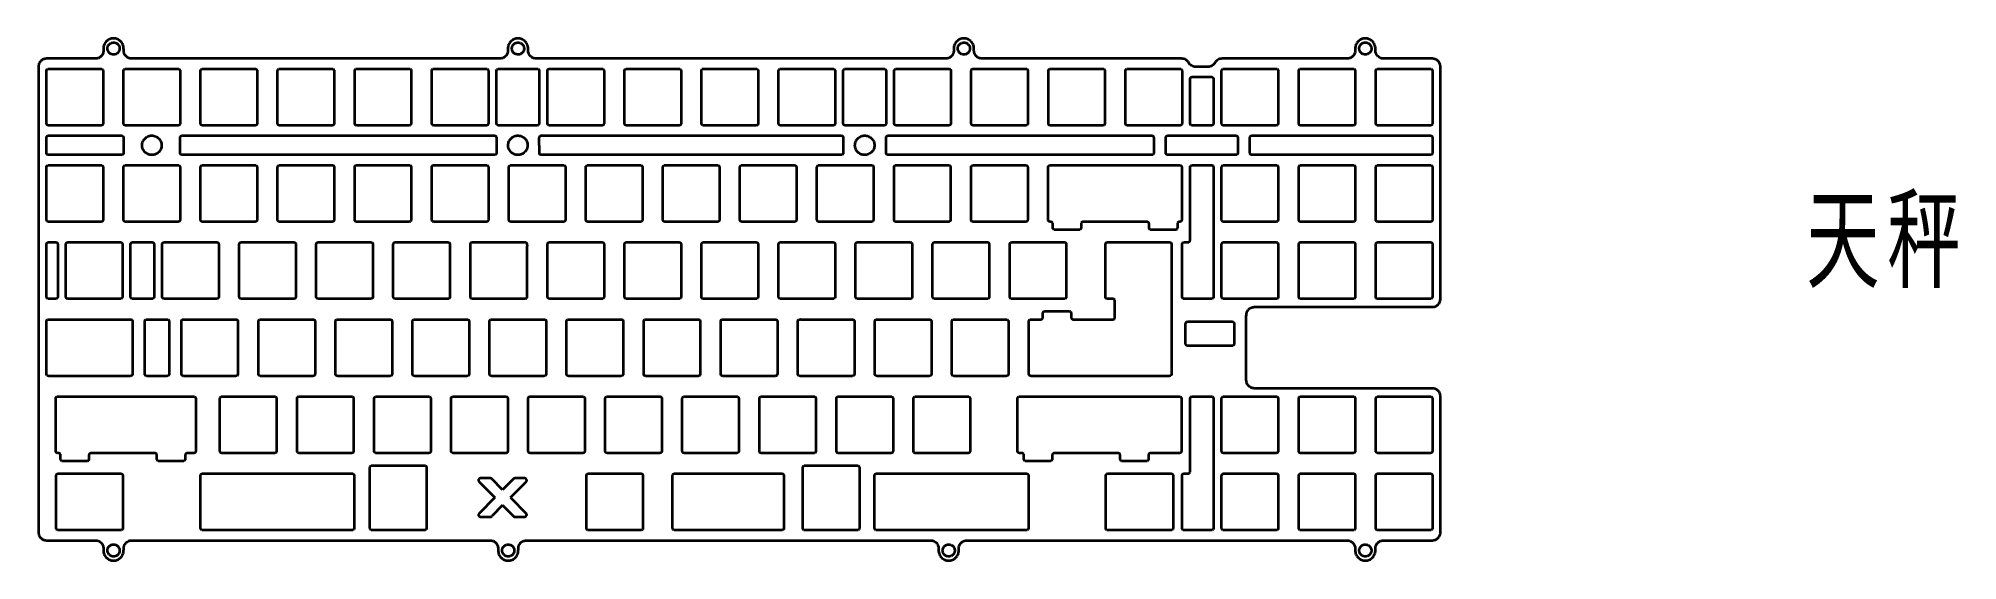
# Model space of a CAD drawing. Header units: millimetres. Extents: x 0 to 475, y 0 to 129.
import ezdxf

# ---------------------------------------------------------------- set-up
doc = ezdxf.new("R2010")
doc.units = ezdxf.units.MM
doc.layers.get('0').update_dxf_attribs({"lineweight": 35})
doc.styles.add('标准', font='', dxfattribs={"width": 0.667})
doc.styles.get('标准').set_extended_font_data('仿宋_gb2312')

msp = doc.modelspace()

# ---------------------------------------------------------------- texts
at = {"insert": (437.05, 89.48), "char_height": 20, "width": 112.8592, "attachment_point": 1, "line_spacing_factor": 1.15057, "style": '标准'}
msp.add_mtext('\\T1.1;{\\fsimhei|b0|i0|c134|p49;天秤}', dxfattribs=at)

# ---------------------------------------------------------------- linework, layer by layer
for p, q in [((17.41, 128.71), (17.18, 128.57)), ((18.09, 128.95), (17.84, 128.89)), ((18.31, 128.98), (18.09, 128.95)), ((18.58, 129), (18.31, 128.98)), ((18.82, 128.99), (18.58, 129)), ((19.06, 128.95), (18.82, 128.99)), ((19.31, 128.89), (19.06, 128.95)), ((19.52, 128.81), (19.31, 128.89)), ((19.73, 128.72), (19.52, 128.81)), ((19.96, 128.58), (19.73, 128.72)), ((20.16, 128.44), (19.96, 128.58)), ((20.34, 128.28), (20.16, 128.44)), ((20.51, 128.09), (20.34, 128.28)), ((116.78, 128.24), (116.64, 128.07)), ((116.99, 128.43), (116.78, 128.24)), ((117.18, 128.57), (116.99, 128.43)), ((117.4, 128.7), (117.18, 128.57)), ((117.62, 128.81), (117.4, 128.7)), ((117.86, 128.89), (117.62, 128.81)), ((118.09, 128.95), (117.86, 128.89)), ((118.34, 128.99), (118.09, 128.95)), ((119.06, 128.95), (118.8, 128.99)), ((119.3, 128.89), (119.06, 128.95)), ((119.51, 128.82), (119.3, 128.89)), ((119.72, 128.72), (119.51, 128.82)), ((119.97, 128.58), (119.72, 128.72)), ((120.16, 128.44), (119.97, 128.58)), ((120.34, 128.28), (120.16, 128.44)), ((120.52, 128.08), (120.34, 128.28)), ((227.02, 128.24), (226.88, 128.07)), ((227.23, 128.43), (227.02, 128.24)), ((227.43, 128.57), (227.23, 128.43)), ((227.64, 128.7), (227.43, 128.57)), ((227.85, 128.8), (227.64, 128.7)), ((228.06, 128.88), (227.85, 128.8)), ((228.33, 128.95), (228.06, 128.88)), ((228.58, 128.99), (228.33, 128.95)), ((229.3, 128.95), (229.04, 128.99)), ((229.54, 128.89), (229.3, 128.95)), ((229.78, 128.81), (229.54, 128.89)), ((229.99, 128.71), (229.78, 128.81)), ((230.21, 128.58), (229.99, 128.71)), ((230.4, 128.44), (230.21, 128.58)), ((230.58, 128.28), (230.4, 128.44)), ((230.73, 128.11), (230.58, 128.28)), ((326.68, 128.58), (326.47, 128.42)), ((326.89, 128.7), (326.68, 128.58)), ((327.12, 128.81), (326.89, 128.7)), ((327.33, 128.89), (327.12, 128.81)), ((327.58, 128.95), (327.33, 128.89)), ((327.8, 128.98), (327.58, 128.95)), ((328.05, 129), (327.8, 128.98)), ((328.31, 128.99), (328.05, 129)), ((328.55, 128.95), (328.31, 128.99)), ((328.8, 128.89), (328.55, 128.95)), ((329.45, 128.58), (329.23, 128.71)), ((329.63, 128.45), (329.45, 128.58)), ((329.83, 128.28), (329.63, 128.45)), ((330, 128.09), (329.83, 128.28)), ((0.59, 123.41), (0.45, 123.26)), ((0.72, 123.53), (0.59, 123.41)), ((0.88, 123.65), (0.72, 123.53)), ((1.05, 123.76), (0.88, 123.65)), ((1.23, 123.85), (1.05, 123.76)), ((1.39, 123.9), (1.23, 123.85)), ((1.61, 123.96), (1.39, 123.9)), ((1.81, 123.99), (1.61, 123.96)), ((15.02, 124.24), (14.84, 124.15)), ((15.19, 124.33), (15.02, 124.24)), ((15.33, 124.44), (15.19, 124.33)), ((15.48, 124.57), (15.33, 124.44)), ((15.61, 124.72), (15.48, 124.57)), ((15.74, 124.89), (15.61, 124.72)), ((15.85, 125.06), (15.74, 124.89)), ((15.92, 125.22), (15.85, 125.06)), ((15.99, 125.41), (15.92, 125.22)), ((16.03, 125.58), (15.99, 125.41)), ((16.07, 125.81), (16.03, 125.58)), ((16.13, 126.99), (16.09, 126.74)), ((16.19, 127.22), (16.13, 126.99)), ((16.27, 127.45), (16.19, 127.22)), ((16.37, 127.68), (16.27, 127.45)), ((16.51, 127.89), (16.37, 127.68)), ((17.08, 126.5), (17.09, 126.68)), ((17.09, 126.36), (17.08, 126.5)), ((17.09, 126.68), (17.11, 126.81)), ((17.11, 126.23), (17.09, 126.36)), ((17.11, 126.81), (17.15, 126.94)), ((17.14, 126.07), (17.11, 126.23)), ((17.19, 125.94), (17.14, 126.07)), ((17.15, 126.94), (17.2, 127.08)), ((17.25, 125.81), (17.19, 125.94)), ((17.2, 127.08), (17.26, 127.21)), ((17.33, 125.67), (17.25, 125.81)), ((17.26, 127.21), (17.34, 127.34)), ((17.42, 125.55), (17.33, 125.67)), ((17.34, 127.34), (17.42, 127.45)), ((17.42, 127.45), (17.52, 127.56)), ((17.52, 125.44), (17.42, 125.55)), ((17.52, 127.56), (17.63, 127.66)), ((17.59, 125.38), (17.52, 125.44)), ((17.74, 125.26), (17.59, 125.38)), ((17.63, 127.66), (17.75, 127.75)), ((17.87, 125.18), (17.74, 125.26)), ((17.75, 127.75), (17.88, 127.83)), ((17.99, 125.12), (17.87, 125.18)), ((17.88, 127.83), (18.01, 127.89)), ((18.14, 125.07), (17.99, 125.12)), ((18.01, 127.89), (18.15, 127.94)), ((18.25, 125.04), (18.14, 125.07)), ((18.15, 127.94), (18.3, 127.97)), ((18.39, 125.01), (18.25, 125.04)), ((18.3, 127.97), (18.48, 127.99)), ((18.57, 125), (18.39, 125.01)), ((18.48, 127.99), (18.61, 128)), ((18.7, 125.01), (18.57, 125)), ((18.61, 128), (18.75, 127.99)), ((18.84, 125.02), (18.7, 125.01)), ((18.75, 127.99), (18.88, 127.97)), ((19.01, 125.06), (18.84, 125.02)), ((18.88, 127.97), (19.01, 127.94)), ((19.01, 127.94), (19.15, 127.89)), ((19.13, 125.11), (19.01, 125.06)), ((19.24, 125.16), (19.13, 125.11)), ((19.15, 127.89), (19.29, 127.82)), ((19.37, 125.23), (19.24, 125.16)), ((19.29, 127.82), (19.41, 127.75)), ((19.53, 125.34), (19.37, 125.23)), ((19.41, 127.75), (19.53, 127.66)), ((19.53, 127.66), (19.64, 127.56)), ((19.63, 125.43), (19.53, 125.34)), ((19.71, 125.51), (19.63, 125.43)), ((19.64, 127.56), (19.75, 127.44)), ((19.83, 125.66), (19.71, 125.51)), ((19.75, 127.44), (19.85, 127.3)), ((19.9, 125.79), (19.83, 125.66)), ((19.85, 127.3), (19.92, 127.17)), ((19.94, 125.87), (19.9, 125.79)), ((19.92, 127.17), (19.97, 127.07)), ((20.01, 126.05), (19.94, 125.87)), ((19.97, 127.07), (20.02, 126.93)), ((20.05, 126.18), (20.01, 126.05)), ((20.02, 126.93), (20.05, 126.79)), ((20.05, 126.79), (20.08, 126.59)), ((20.07, 126.35), (20.05, 126.18)), ((20.08, 126.5), (20.07, 126.35)), ((20.08, 126.59), (20.08, 126.5)), ((20.66, 127.89), (20.51, 128.09)), ((20.78, 127.69), (20.66, 127.89)), ((20.88, 127.47), (20.78, 127.69)), ((20.96, 127.26), (20.88, 127.47)), ((21.02, 127.02), (20.96, 127.26)), ((21.07, 126.75), (21.02, 127.02)), ((21.12, 125.61), (21.09, 125.81)), ((21.17, 125.42), (21.12, 125.61)), ((21.23, 125.24), (21.17, 125.42)), ((21.32, 125.06), (21.23, 125.24)), ((21.42, 124.89), (21.32, 125.06)), ((21.53, 124.75), (21.42, 124.89)), ((21.67, 124.59), (21.53, 124.75)), ((21.79, 124.47), (21.67, 124.59)), ((21.97, 124.34), (21.79, 124.47)), ((22.88, 124.01), (22.68, 124.04)), ((114.46, 124.04), (114.27, 124.01)), ((114.66, 124.09), (114.46, 124.04)), ((114.84, 124.15), (114.66, 124.09)), ((115.02, 124.23), (114.84, 124.15)), ((115.19, 124.34), (115.02, 124.23)), ((115.84, 125.06), (115.74, 124.89)), ((115.92, 125.22), (115.84, 125.06)), ((115.99, 125.4), (115.92, 125.22)), ((116.04, 125.6), (115.99, 125.4)), ((116.07, 125.81), (116.04, 125.6)), ((116.13, 126.98), (116.09, 126.74)), ((116.19, 127.23), (116.13, 126.98)), ((116.27, 127.45), (116.19, 127.23)), ((116.37, 127.67), (116.27, 127.45)), ((116.5, 127.89), (116.37, 127.67)), ((116.64, 128.07), (116.5, 127.89)), ((117.08, 126.51), (117.09, 126.65)), ((117.09, 126.39), (117.08, 126.51)), ((117.09, 126.65), (117.12, 126.84)), ((117.1, 126.27), (117.09, 126.39)), ((117.14, 126.07), (117.1, 126.27)), ((117.12, 126.84), (117.15, 126.94)), ((117.19, 125.94), (117.14, 126.07)), ((117.15, 126.94), (117.2, 127.08)), ((117.24, 125.82), (117.19, 125.94)), ((117.2, 127.08), (117.26, 127.22)), ((117.33, 125.67), (117.24, 125.82)), ((117.26, 127.22), (117.34, 127.34)), ((117.42, 125.55), (117.33, 125.67)), ((117.34, 127.34), (117.46, 127.49)), ((117.5, 125.46), (117.42, 125.55)), ((117.46, 127.49), (117.54, 127.58)), ((117.62, 125.34), (117.5, 125.46)), ((117.54, 127.58), (117.63, 127.66)), ((117.75, 125.25), (117.62, 125.34)), ((117.63, 127.66), (117.75, 127.75)), ((117.75, 127.75), (117.9, 127.84)), ((117.82, 125.21), (117.75, 125.25)), ((117.87, 125.18), (117.82, 125.21)), ((118, 125.12), (117.87, 125.18)), ((117.9, 127.84), (118.01, 127.89)), ((118.14, 125.07), (118, 125.12)), ((118.01, 127.89), (118.17, 127.94)), ((118.28, 125.03), (118.14, 125.07)), ((118.17, 127.94), (118.31, 127.97)), ((118.43, 125.01), (118.28, 125.03)), ((118.31, 127.97), (118.44, 127.99)), ((118.53, 125), (118.43, 125.01)), ((118.44, 127.99), (118.6, 128)), ((118.72, 125.01), (118.53, 125)), ((118.6, 128), (118.73, 127.99)), ((118.87, 125.03), (118.72, 125.01)), ((118.73, 127.99), (118.89, 127.97)), ((119.01, 125.06), (118.87, 125.03)), ((118.89, 127.97), (119.07, 127.92)), ((119.16, 125.12), (119.01, 125.06)), ((119.07, 127.92), (119.16, 127.88)), ((119.16, 127.88), (119.32, 127.8)), ((119.24, 125.16), (119.16, 125.12)), ((119.39, 125.24), (119.24, 125.16)), ((119.32, 127.8), (119.43, 127.74)), ((119.53, 125.34), (119.39, 125.24)), ((119.43, 127.74), (119.53, 127.66)), ((119.53, 127.66), (119.67, 127.53)), ((119.6, 125.41), (119.53, 125.34)), ((119.71, 125.51), (119.6, 125.41)), ((119.67, 127.53), (119.74, 127.45)), ((119.83, 125.67), (119.71, 125.51)), ((119.74, 127.45), (119.85, 127.3)), ((119.9, 125.79), (119.83, 125.67)), ((119.85, 127.3), (119.91, 127.2)), ((119.94, 125.87), (119.9, 125.79)), ((119.91, 127.2), (119.97, 127.07)), ((120.02, 126.07), (119.94, 125.87)), ((119.97, 127.07), (120.03, 126.9)), ((120.05, 126.19), (120.02, 126.07)), ((120.03, 126.9), (120.05, 126.79)), ((120.05, 126.79), (120.08, 126.59)), ((120.07, 126.35), (120.05, 126.19)), ((120.08, 126.5), (120.07, 126.35)), ((120.08, 126.59), (120.08, 126.5)), ((120.65, 127.9), (120.52, 128.08)), ((120.78, 127.69), (120.65, 127.9)), ((120.89, 127.45), (120.78, 127.69)), ((121.07, 126.75), (121.03, 127.02)), ((121.12, 125.61), (121.09, 125.81)), ((121.17, 125.43), (121.12, 125.61)), ((121.23, 125.24), (121.17, 125.43)), ((121.79, 124.47), (121.66, 124.59)), ((121.96, 124.34), (121.79, 124.47)), ((122.14, 124.24), (121.96, 124.34)), ((122.32, 124.15), (122.14, 124.24)), ((122.49, 124.09), (122.32, 124.15)), ((122.67, 124.04), (122.49, 124.09)), ((224.69, 124.03), (224.51, 124.01)), ((224.9, 124.09), (224.69, 124.03)), ((225.09, 124.15), (224.9, 124.09)), ((225.26, 124.24), (225.09, 124.15)), ((225.42, 124.33), (225.26, 124.24)), ((225.58, 124.45), (225.42, 124.33)), ((226.28, 125.6), (226.23, 125.4)), ((226.31, 125.81), (226.28, 125.6)), ((226.37, 126.98), (226.33, 126.74)), ((226.43, 127.22), (226.37, 126.98)), ((226.51, 127.45), (226.43, 127.22)), ((226.61, 127.68), (226.51, 127.45)), ((226.74, 127.89), (226.61, 127.68)), ((226.88, 128.07), (226.74, 127.89)), ((227.32, 126.5), (227.33, 126.66)), ((227.33, 126.36), (227.32, 126.5)), ((227.33, 126.66), (227.35, 126.8)), ((227.35, 126.23), (227.33, 126.36)), ((227.35, 126.8), (227.39, 126.94)), ((227.39, 126.06), (227.35, 126.23)), ((227.39, 126.94), (227.44, 127.08)), ((227.42, 125.96), (227.39, 126.06)), ((227.48, 125.82), (227.42, 125.96)), ((227.44, 127.08), (227.5, 127.22)), ((227.57, 125.67), (227.48, 125.82)), ((227.5, 127.22), (227.58, 127.33)), ((227.66, 125.55), (227.57, 125.67)), ((227.58, 127.33), (227.66, 127.45)), ((227.66, 127.45), (227.76, 127.56)), ((227.76, 125.44), (227.66, 125.55)), ((227.76, 127.56), (227.87, 127.66)), ((227.87, 125.34), (227.76, 125.44)), ((227.87, 127.66), (227.99, 127.75)), ((227.99, 125.25), (227.87, 125.34)), ((227.99, 127.75), (228.12, 127.82)), ((228.06, 125.21), (227.99, 125.25)), ((228.24, 125.12), (228.06, 125.21)), ((228.12, 127.82), (228.25, 127.89)), ((228.35, 125.08), (228.24, 125.12)), ((228.25, 127.89), (228.42, 127.94)), ((228.53, 125.03), (228.35, 125.08)), ((228.42, 127.94), (228.55, 127.97)), ((228.66, 125.01), (228.53, 125.03)), ((228.55, 127.97), (228.68, 127.99)), ((228.78, 125), (228.66, 125.01)), ((228.68, 127.99), (228.82, 128)), ((228.96, 125.01), (228.78, 125)), ((228.82, 128), (229, 127.99)), ((229.11, 125.03), (228.96, 125.01)), ((229, 127.99), (229.14, 127.97)), ((229.25, 125.06), (229.11, 125.03)), ((229.14, 127.97), (229.27, 127.93)), ((229.39, 125.11), (229.25, 125.06)), ((229.27, 127.93), (229.4, 127.89)), ((229.48, 125.16), (229.39, 125.11)), ((229.4, 127.89), (229.53, 127.82)), ((229.65, 125.25), (229.48, 125.16)), ((229.53, 127.82), (229.67, 127.73)), ((229.77, 125.34), (229.65, 125.25)), ((229.67, 127.73), (229.77, 127.66)), ((229.77, 127.66), (229.92, 127.52)), ((229.85, 125.41), (229.77, 125.34)), ((229.95, 125.51), (229.85, 125.41)), ((229.92, 127.52), (229.98, 127.45)), ((230.07, 125.67), (229.95, 125.51)), ((229.98, 127.45), (230.09, 127.3)), ((230.14, 125.79), (230.07, 125.67)), ((230.09, 127.3), (230.15, 127.2)), ((230.18, 125.87), (230.14, 125.79)), ((230.15, 127.2), (230.21, 127.07)), ((230.25, 126.06), (230.18, 125.87)), ((230.21, 127.07), (230.27, 126.9)), ((230.29, 126.19), (230.25, 126.06)), ((230.27, 126.9), (230.29, 126.79)), ((230.29, 126.79), (230.32, 126.59)), ((230.31, 126.35), (230.29, 126.19)), ((230.32, 126.5), (230.31, 126.35)), ((230.32, 126.59), (230.32, 126.5)), ((230.89, 127.9), (230.73, 128.11)), ((231.02, 127.69), (230.89, 127.9)), ((231.12, 127.47), (231.02, 127.69)), ((231.2, 127.26), (231.12, 127.47)), ((231.27, 127.01), (231.2, 127.26)), ((231.31, 126.75), (231.27, 127.01)), ((231.36, 125.61), (231.33, 125.79)), ((231.41, 125.42), (231.36, 125.61)), ((231.47, 125.23), (231.41, 125.42)), ((232.03, 124.47), (231.91, 124.59)), ((232.21, 124.34), (232.03, 124.47)), ((232.38, 124.24), (232.21, 124.34)), ((232.56, 124.15), (232.38, 124.24)), ((232.74, 124.09), (232.56, 124.15)), ((232.92, 124.04), (232.74, 124.09)), ((233.11, 124.01), (232.92, 124.04)), ((283.18, 123.93), (282.9, 123.99)), ((283.43, 123.85), (283.18, 123.93)), ((283.66, 123.73), (283.43, 123.85)), ((283.88, 123.59), (283.66, 123.73)), ((284.05, 123.44), (283.88, 123.59)), ((284.25, 123.22), (284.05, 123.44)), ((291.22, 123.41), (291.05, 123.22)), ((291.4, 123.57), (291.22, 123.41)), ((291.64, 123.73), (291.4, 123.57)), ((291.88, 123.85), (291.64, 123.73)), ((292.12, 123.93), (291.88, 123.85)), ((292.38, 123.98), (292.12, 123.93)), ((323.96, 124.04), (323.74, 124.01)), ((324.15, 124.09), (323.96, 124.04)), ((324.31, 124.14), (324.15, 124.09)), ((324.5, 124.23), (324.31, 124.14)), ((324.68, 124.34), (324.5, 124.23)), ((324.82, 124.44), (324.68, 124.34)), ((324.98, 124.58), (324.82, 124.44)), ((325.12, 124.73), (324.98, 124.58)), ((325.23, 124.88), (325.12, 124.73)), ((325.32, 125.04), (325.23, 124.88)), ((325.41, 125.22), (325.32, 125.04)), ((325.48, 125.4), (325.41, 125.22)), ((325.53, 125.6), (325.48, 125.4)), ((325.56, 125.81), (325.53, 125.6)), ((325.62, 126.99), (325.58, 126.74)), ((325.68, 127.22), (325.62, 126.99)), ((325.76, 127.45), (325.68, 127.22)), ((325.87, 127.68), (325.76, 127.45)), ((325.99, 127.89), (325.87, 127.68)), ((326.14, 128.09), (325.99, 127.89)), ((326.57, 126.5), (326.58, 126.65)), ((326.58, 126.36), (326.57, 126.5)), ((326.58, 126.65), (326.6, 126.81)), ((326.6, 126.23), (326.58, 126.36)), ((326.6, 126.81), (326.64, 126.94)), ((326.63, 126.07), (326.6, 126.23)), ((326.68, 125.94), (326.63, 126.07)), ((326.64, 126.94), (326.69, 127.08)), ((326.75, 125.79), (326.68, 125.94)), ((326.69, 127.08), (326.75, 127.22)), ((326.75, 127.22), (326.82, 127.33)), ((326.81, 125.68), (326.75, 125.79)), ((326.89, 125.58), (326.81, 125.68)), ((326.82, 127.33), (326.92, 127.46)), ((327.01, 125.44), (326.89, 125.58)), ((326.92, 127.46), (327.06, 127.6)), ((327.12, 125.34), (327.01, 125.44)), ((327.06, 127.6), (327.12, 127.66)), ((327.12, 127.66), (327.25, 127.75)), ((327.25, 125.25), (327.12, 125.34)), ((327.25, 127.75), (327.37, 127.82)), ((327.33, 125.2), (327.25, 125.25)), ((327.49, 125.12), (327.33, 125.2)), ((327.37, 127.82), (327.5, 127.89)), ((327.61, 125.08), (327.49, 125.12)), ((327.5, 127.89), (327.69, 127.95)), ((327.78, 125.03), (327.61, 125.08)), ((327.69, 127.95), (327.78, 127.97)), ((327.78, 127.97), (327.96, 127.99)), ((327.92, 125.01), (327.78, 125.03)), ((328.05, 125), (327.92, 125.01)), ((327.96, 127.99), (328.1, 128)), ((328.21, 125.01), (328.05, 125)), ((328.1, 128), (328.22, 127.99)), ((328.32, 125.02), (328.21, 125.01)), ((328.22, 127.99), (328.41, 127.96)), ((328.5, 125.06), (328.32, 125.02)), ((328.41, 127.96), (328.5, 127.94)), ((328.5, 127.94), (328.68, 127.87)), ((328.59, 125.1), (328.5, 125.06)), ((328.73, 125.16), (328.59, 125.1)), ((328.68, 127.87), (328.81, 127.8)), ((328.9, 125.25), (328.73, 125.16)), ((328.81, 127.8), (328.94, 127.72)), ((329.02, 125.34), (328.9, 125.25)), ((328.94, 127.72), (329.04, 127.65)), ((329.13, 125.44), (329.02, 125.34)), ((329.04, 127.65), (329.13, 127.56)), ((329.13, 127.56), (329.24, 127.44)), ((329.2, 125.51), (329.13, 125.44)), ((329.32, 125.66), (329.2, 125.51)), ((329.24, 127.44), (329.34, 127.3)), ((329.39, 125.79), (329.32, 125.66)), ((329.34, 127.3), (329.39, 127.21)), ((329.39, 127.21), (329.45, 127.08)), ((329.43, 125.87), (329.39, 125.79)), ((329.5, 126.05), (329.43, 125.87)), ((329.45, 127.08), (329.51, 126.9)), ((329.54, 126.2), (329.5, 126.05)), ((329.51, 126.9), (329.54, 126.79)), ((329.54, 126.79), (329.57, 126.59)), ((329.56, 126.32), (329.54, 126.2)), ((329.57, 126.5), (329.56, 126.32)), ((329.57, 126.59), (329.57, 126.5)), ((330.14, 127.9), (330, 128.09)), ((330.27, 127.69), (330.14, 127.9)), ((330.37, 127.47), (330.27, 127.69)), ((330.45, 127.26), (330.37, 127.47)), ((330.52, 127.01), (330.45, 127.26)), ((330.56, 126.75), (330.52, 127.01)), ((330.61, 125.61), (330.58, 125.81)), ((330.65, 125.44), (330.61, 125.61)), ((330.72, 125.24), (330.65, 125.44)), ((331.28, 124.47), (331.15, 124.59)), ((331.46, 124.34), (331.28, 124.47)), ((331.61, 124.25), (331.46, 124.34)), ((331.8, 124.16), (331.61, 124.25)), ((345.02, 123.96), (344.84, 123.99)), ((345.23, 123.91), (345.02, 123.96)), ((345.42, 123.85), (345.23, 123.91)), ((345.91, 123.56), (345.75, 123.67)), ((346.04, 123.44), (345.91, 123.56)), ((346.2, 123.26), (346.04, 123.44)), ((0.04, 122.39), (0.01, 122.19)), ((0.09, 122.58), (0.04, 122.39)), ((0.15, 122.76), (0.09, 122.58)), ((0.23, 122.94), (0.15, 122.76)), ((0.33, 123.1), (0.23, 122.94)), ((0.45, 123.26), (0.33, 123.1)), ((2, 121), (2.02, 121.12)), ((2, 108), (2, 121)), ((2.02, 121.12), (2.04, 121.2)), ((2.04, 121.2), (2.09, 121.29)), ((2.09, 121.29), (2.15, 121.36)), ((2.15, 121.36), (2.23, 121.42)), ((2.23, 121.42), (2.31, 121.46)), ((2.31, 121.46), (2.4, 121.49)), ((2.4, 121.49), (2.51, 121.5)), ((2.51, 121.5), (15.5, 121.5)), ((15.5, 121.5), (15.62, 121.48)), ((15.62, 121.48), (15.69, 121.46)), ((15.69, 121.46), (15.78, 121.41)), ((15.78, 121.41), (15.86, 121.35)), ((15.86, 121.35), (15.92, 121.28)), ((15.92, 121.28), (15.96, 121.19)), ((15.96, 121.19), (15.99, 121.1)), ((15.99, 121.1), (16, 120.99)), ((16, 120.99), (16, 108)), ((21.05, 121), (21.07, 121.12)), ((21.05, 108), (21.05, 121)), ((21.07, 121.12), (21.1, 121.21)), ((21.1, 121.21), (21.14, 121.28)), ((21.14, 121.28), (21.2, 121.36)), ((21.2, 121.36), (21.3, 121.43)), ((21.3, 121.43), (21.36, 121.46)), ((21.36, 121.46), (21.46, 121.49)), ((34.55, 121.5), (34.65, 121.49)), ((34.65, 121.49), (34.74, 121.46)), ((34.74, 121.46), (34.83, 121.41)), ((34.83, 121.41), (34.9, 121.35)), ((34.9, 121.35), (34.97, 121.27)), ((34.97, 121.27), (35.02, 121.16)), ((35.02, 121.16), (35.05, 121.06)), ((40.1, 121), (40.11, 121.1)), ((40.1, 108), (40.1, 121)), ((40.11, 121.1), (40.15, 121.21)), ((40.15, 121.21), (40.19, 121.28)), ((40.19, 121.28), (40.25, 121.35)), ((40.25, 121.35), (40.33, 121.42)), ((40.33, 121.42), (40.41, 121.46)), ((40.41, 121.46), (40.5, 121.49)), ((40.5, 121.49), (40.6, 121.5)), ((40.6, 121.5), (53.6, 121.5)), ((53.6, 121.5), (53.73, 121.48)), ((53.73, 121.48), (53.79, 121.46)), ((53.79, 121.46), (53.89, 121.41)), ((53.89, 121.41), (53.96, 121.35)), ((53.96, 121.35), (54.02, 121.27)), ((54.02, 121.27), (54.06, 121.19)), ((54.06, 121.19), (54.09, 121.09)), ((54.09, 121.09), (54.1, 120.99)), ((54.1, 120.99), (54.1, 107.96)), ((59.15, 121.01), (59.16, 121.1)), ((59.15, 108), (59.15, 121.01)), ((59.16, 121.1), (59.19, 121.19)), ((59.19, 121.19), (59.24, 121.28)), ((59.24, 121.28), (59.3, 121.36)), ((59.3, 121.36), (59.38, 121.42)), ((59.38, 121.42), (59.47, 121.46)), ((59.47, 121.46), (59.57, 121.49)), ((72.65, 121.5), (72.75, 121.49)), ((72.75, 121.49), (72.85, 121.46)), ((72.85, 121.46), (72.94, 121.4)), ((72.94, 121.4), (73, 121.35)), ((73, 121.35), (73.07, 121.27)), ((73.07, 121.27), (73.11, 121.19)), ((73.11, 121.19), (73.14, 121.09)), ((73.14, 121.09), (73.15, 120.99)), ((73.15, 120.99), (73.15, 108)), ((78.2, 121.01), (78.21, 121.1)), ((78.21, 121.1), (78.25, 121.21)), ((78.25, 121.21), (78.29, 121.28)), ((78.29, 121.28), (78.35, 121.36)), ((78.35, 121.36), (78.44, 121.43)), ((78.44, 121.43), (78.51, 121.46)), ((78.51, 121.46), (78.6, 121.49)), ((78.6, 121.49), (78.7, 121.5)), ((78.7, 121.5), (91.7, 121.5)), ((91.7, 121.5), (91.8, 121.49)), ((91.8, 121.49), (91.89, 121.46)), ((91.89, 121.46), (91.98, 121.41)), ((91.98, 121.41), (92.05, 121.35)), ((92.05, 121.35), (92.12, 121.28)), ((92.12, 121.28), (92.16, 121.19)), ((92.16, 121.19), (92.19, 121.09)), ((92.19, 121.09), (92.2, 120.99)), ((92.2, 120.99), (92.2, 107.96)), ((97.25, 121), (97.26, 121.11)), ((97.26, 121.11), (97.29, 121.19)), ((97.29, 121.19), (97.34, 121.28)), ((97.34, 121.28), (97.42, 121.37)), ((97.42, 121.37), (97.48, 121.42)), ((97.48, 121.42), (97.56, 121.46)), ((97.56, 121.46), (97.67, 121.49)), ((110.76, 121.5), (110.86, 121.49)), ((110.86, 121.49), (110.95, 121.46)), ((110.95, 121.46), (111.03, 121.41)), ((111.03, 121.41), (111.12, 121.33)), ((111.12, 121.33), (111.17, 121.27)), ((111.17, 121.27), (111.21, 121.19)), ((111.21, 121.19), (111.24, 121.09)), ((111.24, 121.09), (111.25, 120.99)), ((111.25, 120.99), (111.25, 107.96)), ((113.25, 121), (113.26, 121.1)), ((113.25, 108), (113.25, 121)), ((113.26, 121.1), (113.29, 121.19)), ((113.29, 121.19), (113.34, 121.28)), ((113.34, 121.28), (113.4, 121.36)), ((113.4, 121.36), (113.49, 121.42)), ((113.49, 121.42), (113.56, 121.46)), ((113.56, 121.46), (113.66, 121.49)), ((113.66, 121.49), (113.76, 121.5)), ((113.76, 121.5), (123.37, 121.5)), ((123.37, 121.5), (123.45, 121.49)), ((123.45, 121.49), (123.55, 121.46)), ((123.55, 121.46), (123.63, 121.41)), ((123.63, 121.41), (123.72, 121.34)), ((123.72, 121.34), (123.78, 121.26)), ((123.78, 121.26), (123.82, 121.18)), ((123.82, 121.18), (123.84, 121.09)), ((123.84, 121.09), (123.85, 120.99)), ((123.85, 120.99), (123.85, 107.98)), ((125.85, 121), (125.87, 121.12)), ((125.85, 108), (125.85, 121)), ((125.87, 121.12), (125.89, 121.19)), ((125.89, 121.19), (125.94, 121.28)), ((125.94, 121.28), (126.01, 121.37)), ((126.01, 121.37), (126.12, 121.44)), ((126.12, 121.44), (126.17, 121.47)), ((126.17, 121.47), (126.26, 121.49)), ((126.26, 121.49), (126.35, 121.5)), ((126.35, 121.5), (139.35, 121.5)), ((139.35, 121.5), (139.45, 121.49)), ((139.45, 121.49), (139.55, 121.46)), ((139.55, 121.46), (139.64, 121.4)), ((139.64, 121.4), (139.71, 121.35)), ((139.71, 121.35), (139.77, 121.27)), ((139.77, 121.27), (139.81, 121.19)), ((139.81, 121.19), (139.84, 121.09)), ((139.84, 121.09), (139.85, 120.99)), ((139.85, 120.99), (139.85, 108)), ((144.9, 121), (144.91, 121.1)), ((144.9, 108), (144.9, 121)), ((144.91, 121.1), (144.95, 121.21)), ((144.95, 121.21), (144.99, 121.28)), ((144.99, 121.28), (145.05, 121.36)), ((145.05, 121.36), (145.13, 121.42)), ((145.13, 121.42), (145.21, 121.46)), ((145.21, 121.46), (145.32, 121.49)), ((158.41, 121.5), (158.52, 121.49)), ((158.52, 121.49), (158.59, 121.46)), ((158.59, 121.46), (158.68, 121.41)), ((158.68, 121.41), (158.76, 121.34)), ((158.76, 121.34), (158.82, 121.28)), ((158.82, 121.28), (158.86, 121.19)), ((158.86, 121.19), (158.89, 121.09)), ((158.89, 121.09), (158.9, 120.99)), ((158.9, 120.99), (158.9, 107.96)), ((163.95, 121.01), (164.01, 121.5)), ((163.95, 108), (163.95, 121.01)), ((164.01, 121.5), (177.45, 121.5)), ((177.45, 121.5), (177.66, 121.48)), ((177.66, 121.48), (177.93, 121.24)), ((177.93, 121.24), (177.95, 120.99)), ((177.95, 120.99), (177.95, 108)), ((183, 121), (183.01, 121.1)), ((183.01, 121.1), (183.04, 121.19)), ((183.04, 121.19), (183.09, 121.28)), ((183.09, 121.28), (183.16, 121.36)), ((183.16, 121.36), (183.23, 121.42)), ((183.23, 121.42), (183.33, 121.47)), ((183.33, 121.47), (183.42, 121.49)), ((183.42, 121.49), (183.5, 121.5)), ((183.5, 121.5), (196.5, 121.5)), ((196.5, 121.5), (196.61, 121.49)), ((196.61, 121.49), (196.69, 121.46)), ((196.69, 121.46), (196.78, 121.41)), ((196.78, 121.41), (196.87, 121.33)), ((196.87, 121.33), (196.92, 121.27)), ((196.92, 121.27), (196.97, 121.18)), ((196.97, 121.18), (196.99, 121.09)), ((196.99, 121.09), (197, 120.99)), ((197, 120.99), (197, 107.96)), ((199, 121.01), (199.01, 121.1)), ((199, 108), (199, 121.01)), ((199.01, 121.1), (199.04, 121.19)), ((199.04, 121.19), (199.09, 121.28)), ((199.09, 121.28), (199.15, 121.36)), ((199.15, 121.36), (199.25, 121.43)), ((199.25, 121.43), (199.31, 121.46)), ((199.31, 121.46), (199.41, 121.49)), ((209.11, 121.5), (209.21, 121.49)), ((209.21, 121.49), (209.3, 121.46)), ((209.3, 121.46), (209.38, 121.41)), ((209.38, 121.41), (209.46, 121.34)), ((209.46, 121.34), (209.52, 121.27)), ((209.52, 121.27), (209.56, 121.19)), ((209.56, 121.19), (209.59, 121.09)), ((209.59, 121.09), (209.6, 120.99)), ((209.6, 120.99), (209.6, 108)), ((211.6, 121), (211.61, 121.1)), ((211.6, 108), (211.6, 121)), ((211.61, 121.1), (211.65, 121.21)), ((211.65, 121.21), (211.7, 121.3)), ((211.7, 121.3), (211.75, 121.36)), ((211.75, 121.36), (211.82, 121.42)), ((211.82, 121.42), (211.91, 121.46)), ((211.91, 121.46), (212, 121.49)), ((212, 121.49), (212.1, 121.5)), ((212.1, 121.5), (225.11, 121.5)), ((225.11, 121.5), (225.22, 121.49)), ((225.22, 121.49), (225.29, 121.46)), ((225.29, 121.46), (225.39, 121.41)), ((225.39, 121.41), (225.46, 121.35)), ((225.46, 121.35), (225.52, 121.28)), ((225.52, 121.28), (225.56, 121.19)), ((225.56, 121.19), (225.59, 121.09)), ((225.59, 121.09), (225.6, 120.99)), ((225.6, 120.99), (225.6, 108)), ((230.65, 121), (230.66, 121.11)), ((230.65, 108), (230.65, 121)), ((230.66, 121.11), (230.69, 121.19)), ((230.69, 121.19), (230.74, 121.29)), ((230.74, 121.29), (230.82, 121.37)), ((230.82, 121.37), (230.9, 121.43)), ((230.9, 121.43), (230.96, 121.46)), ((230.96, 121.46), (231.07, 121.49)), ((244.15, 121.5), (244.26, 121.49)), ((244.26, 121.49), (244.35, 121.46)), ((244.35, 121.46), (244.43, 121.41)), ((244.43, 121.41), (244.52, 121.33)), ((244.52, 121.33), (244.57, 121.27)), ((244.57, 121.27), (244.61, 121.19)), ((244.61, 121.19), (244.64, 121.09)), ((244.64, 121.09), (244.65, 120.99)), ((244.65, 120.99), (244.65, 107.98)), ((249.7, 121.01), (249.71, 121.1)), ((249.7, 108), (249.7, 121.01)), ((249.71, 121.1), (249.74, 121.2)), ((249.74, 121.2), (249.8, 121.29)), ((249.8, 121.29), (249.86, 121.36)), ((249.86, 121.36), (249.93, 121.42)), ((249.93, 121.42), (250.01, 121.46)), ((250.01, 121.46), (250.12, 121.49)), ((250.12, 121.49), (250.2, 121.5)), ((250.2, 121.5), (263.2, 121.5)), ((263.2, 121.5), (263.31, 121.49)), ((263.31, 121.49), (263.39, 121.46)), ((263.39, 121.46), (263.48, 121.41)), ((263.48, 121.41), (263.57, 121.33)), ((263.57, 121.33), (263.62, 121.27)), ((263.62, 121.27), (263.66, 121.19)), ((263.66, 121.19), (263.69, 121.09)), ((263.69, 121.09), (263.7, 120.99)), ((263.7, 120.99), (263.7, 108)), ((268.75, 121.01), (268.76, 121.1)), ((268.76, 121.1), (268.8, 121.21)), ((268.8, 121.21), (268.85, 121.29)), ((268.85, 121.29), (268.9, 121.36)), ((268.9, 121.36), (268.99, 121.43)), ((268.99, 121.43), (269.07, 121.46)), ((269.07, 121.46), (269.16, 121.49)), ((269.16, 121.49), (269.26, 121.5)), ((269.26, 121.5), (282.25, 121.5)), ((282.25, 121.5), (282.36, 121.49)), ((282.36, 121.49), (282.45, 121.46)), ((282.45, 121.46), (282.53, 121.41)), ((282.53, 121.41), (282.61, 121.35)), ((282.61, 121.35), (282.68, 121.25)), ((282.68, 121.25), (282.71, 121.19)), ((282.71, 121.19), (282.74, 121.09)), ((282.74, 121.09), (282.75, 120.99)), ((282.75, 120.99), (282.75, 107.99)), ((284.54, 122.78), (284.25, 123.22)), ((284.71, 122.59), (284.54, 122.78)), ((284.91, 122.41), (284.71, 122.59)), ((284.75, 119.01), (284.76, 119.1)), ((284.76, 119.1), (284.8, 119.21)), ((284.8, 119.21), (284.84, 119.28)), ((284.84, 119.28), (284.91, 119.36)), ((285.13, 122.27), (284.91, 122.41)), ((284.91, 119.36), (285, 119.43)), ((285, 119.43), (285.06, 119.46)), ((285.06, 119.46), (285.17, 119.49)), ((285.36, 122.15), (285.13, 122.27)), ((285.17, 119.49), (285.26, 119.5)), ((285.26, 119.5), (290.07, 119.5)), ((285.61, 122.07), (285.36, 122.15)), ((285.85, 122.02), (285.61, 122.07)), ((289.69, 122.07), (289.44, 122.02)), ((289.94, 122.15), (289.69, 122.07)), ((290.15, 122.26), (289.94, 122.15)), ((290.07, 119.5), (290.16, 119.49)), ((290.37, 122.4), (290.15, 122.26)), ((290.16, 119.49), (290.26, 119.45)), ((290.26, 119.45), (290.33, 119.41)), ((290.33, 119.41), (290.41, 119.35)), ((290.57, 122.57), (290.37, 122.4)), ((290.41, 119.35), (290.47, 119.28)), ((290.47, 119.28), (290.51, 119.19)), ((290.51, 119.19), (290.54, 119.08)), ((290.76, 122.78), (290.57, 122.57)), ((291.05, 123.22), (290.76, 122.78)), ((292.55, 121.01), (292.56, 121.1)), ((292.55, 108), (292.55, 121.01)), ((292.56, 121.1), (292.59, 121.2)), ((292.59, 121.2), (292.64, 121.28)), ((292.64, 121.28), (292.7, 121.36)), ((292.7, 121.36), (292.78, 121.42)), ((292.78, 121.42), (292.86, 121.46)), ((292.86, 121.46), (292.97, 121.49)), ((292.97, 121.49), (293.06, 121.5)), ((293.06, 121.5), (306.07, 121.5)), ((306.07, 121.5), (306.15, 121.49)), ((306.15, 121.49), (306.24, 121.46)), ((306.24, 121.46), (306.33, 121.41)), ((306.33, 121.41), (306.42, 121.33)), ((306.42, 121.33), (306.47, 121.26)), ((306.47, 121.26), (306.51, 121.19)), ((306.51, 121.19), (306.54, 121.09)), ((306.54, 121.09), (306.55, 120.99)), ((306.55, 120.99), (306.55, 108)), ((311.6, 121), (311.61, 121.1)), ((311.61, 121.1), (311.64, 121.2)), ((311.64, 121.2), (311.69, 121.28)), ((311.69, 121.28), (311.75, 121.35)), ((311.75, 121.35), (311.82, 121.42)), ((311.82, 121.42), (311.91, 121.46)), ((311.91, 121.46), (312.01, 121.49)), ((325.12, 121.5), (325.21, 121.49)), ((325.21, 121.49), (325.29, 121.46)), ((325.29, 121.46), (325.38, 121.41)), ((325.38, 121.41), (325.47, 121.33)), ((325.47, 121.33), (325.52, 121.27)), ((325.52, 121.27), (325.56, 121.19)), ((325.56, 121.19), (325.59, 121.09)), ((325.59, 121.09), (325.6, 120.99)), ((325.6, 120.99), (325.6, 107.96)), ((330.65, 121), (330.66, 121.1)), ((330.66, 121.1), (330.69, 121.2)), ((330.69, 121.2), (330.74, 121.28)), ((330.74, 121.28), (330.8, 121.36)), ((330.8, 121.36), (330.88, 121.42)), ((330.88, 121.42), (330.96, 121.46)), ((330.96, 121.46), (331.07, 121.49)), ((344.17, 121.5), (344.25, 121.49)), ((344.25, 121.49), (344.35, 121.46)), ((344.35, 121.46), (344.43, 121.41)), ((344.43, 121.41), (344.51, 121.35)), ((344.51, 121.35), (344.57, 121.27)), ((344.57, 121.27), (344.61, 121.19)), ((344.61, 121.19), (344.64, 121.09)), ((344.64, 121.09), (344.65, 120.99)), ((344.65, 120.99), (344.65, 107.96)), ((346.5, 122.76), (346.39, 122.99)), ((346.57, 122.57), (346.5, 122.76)), ((2.02, 107.88), (2, 108)), ((2, 104.5), (2.02, 104.62)), ((2, 100.7), (2, 104.5)), ((2.04, 107.81), (2.02, 107.88)), ((2.02, 104.62), (2.04, 104.7)), ((2.08, 107.73), (2.04, 107.81)), ((2.04, 104.7), (2.09, 104.78)), ((2.14, 107.65), (2.08, 107.73)), ((2.09, 104.78), (2.15, 104.85)), ((2.22, 107.59), (2.14, 107.65)), ((2.15, 104.85), (2.23, 104.92)), ((2.31, 107.54), (2.22, 107.59)), ((2.23, 104.92), (2.31, 104.96)), ((2.4, 107.51), (2.31, 107.54)), ((2.31, 104.96), (2.4, 104.99)), ((2.5, 107.5), (2.4, 107.51)), ((2.4, 104.99), (2.52, 105)), ((2.52, 105), (20.55, 105)), ((15.69, 107.54), (15.57, 107.51)), ((15.76, 107.58), (15.69, 107.54)), ((15.85, 107.64), (15.76, 107.58)), ((15.92, 107.72), (15.85, 107.64)), ((15.95, 107.79), (15.92, 107.72)), ((15.99, 107.89), (15.95, 107.79)), ((16, 108), (15.99, 107.89)), ((20.55, 105), (20.65, 104.99)), ((20.65, 104.99), (20.75, 104.96)), ((20.75, 104.96), (20.84, 104.91)), ((20.84, 104.91), (20.91, 104.85)), ((20.91, 104.85), (20.97, 104.77)), ((20.97, 104.77), (21.01, 104.69)), ((21.01, 104.69), (21.04, 104.59)), ((21.06, 107.91), (21.05, 108)), ((21.09, 107.81), (21.06, 107.91)), ((21.13, 107.72), (21.09, 107.81)), ((21.19, 107.65), (21.13, 107.72)), ((21.27, 107.59), (21.19, 107.65)), ((21.36, 107.54), (21.27, 107.59)), ((21.45, 107.51), (21.36, 107.54)), ((21.55, 107.5), (21.45, 107.51)), ((34.55, 107.5), (21.55, 107.5)), ((26.37, 104.31), (26.54, 104.46)), ((26.92, 104.72), (27.13, 104.82)), ((27.13, 104.82), (27.37, 104.9)), ((27.37, 104.9), (27.64, 104.96)), ((28.04, 105), (28.29, 104.99)), ((28.29, 104.99), (28.52, 104.95)), ((28.52, 104.95), (28.75, 104.89)), ((28.75, 104.89), (28.97, 104.82)), ((28.97, 104.82), (29.22, 104.69)), ((29.22, 104.69), (29.4, 104.59)), ((29.4, 104.59), (29.57, 104.46)), ((29.57, 104.46), (29.75, 104.3)), ((34.63, 107.51), (34.55, 107.5)), ((34.74, 107.54), (34.63, 107.51)), ((34.81, 107.57), (34.74, 107.54)), ((34.9, 107.64), (34.81, 107.57)), ((34.97, 107.72), (34.9, 107.64)), ((35.01, 107.81), (34.97, 107.72)), ((35.04, 107.88), (35.01, 107.81)), ((35.05, 108), (35.04, 107.88)), ((35.05, 104.5), (35.06, 104.61)), ((35.06, 104.61), (35.09, 104.69)), ((35.09, 104.69), (35.14, 104.78)), ((35.14, 104.78), (35.21, 104.86)), ((35.21, 104.86), (35.29, 104.93)), ((35.29, 104.93), (35.36, 104.96)), ((35.36, 104.96), (35.47, 104.99)), ((40.11, 107.91), (40.1, 108)), ((40.14, 107.81), (40.11, 107.91)), ((40.18, 107.72), (40.14, 107.81)), ((40.25, 107.65), (40.18, 107.72)), ((40.32, 107.59), (40.25, 107.65)), ((40.41, 107.54), (40.32, 107.59)), ((40.5, 107.51), (40.41, 107.54)), ((40.57, 107.5), (40.5, 107.51)), ((53.79, 107.54), (53.69, 107.51)), ((53.88, 107.58), (53.79, 107.54)), ((53.94, 107.64), (53.88, 107.58)), ((54.01, 107.72), (53.94, 107.64)), ((54.06, 107.81), (54.01, 107.72)), ((54.08, 107.87), (54.06, 107.81)), ((54.1, 107.96), (54.08, 107.87)), ((59.16, 107.91), (59.15, 108)), ((59.19, 107.81), (59.16, 107.91)), ((59.23, 107.73), (59.19, 107.81)), ((59.28, 107.67), (59.23, 107.73)), ((59.37, 107.59), (59.28, 107.67)), ((59.45, 107.54), (59.37, 107.59)), ((59.55, 107.51), (59.45, 107.54)), ((59.65, 107.5), (59.55, 107.51)), ((72.84, 107.54), (72.74, 107.51)), ((72.91, 107.58), (72.84, 107.54)), ((73, 107.64), (72.91, 107.58)), ((73.06, 107.72), (73, 107.64)), ((73.11, 107.8), (73.06, 107.72)), ((73.14, 107.89), (73.11, 107.8)), ((73.15, 108), (73.14, 107.89)), ((78.24, 107.82), (78.21, 107.92)), ((78.28, 107.73), (78.24, 107.82)), ((78.35, 107.65), (78.28, 107.73)), ((78.42, 107.59), (78.35, 107.65)), ((78.51, 107.54), (78.42, 107.59)), ((78.61, 107.51), (78.51, 107.54)), ((78.7, 107.5), (78.61, 107.51)), ((91.7, 107.5), (78.7, 107.5)), ((91.79, 107.51), (91.7, 107.5)), ((91.88, 107.54), (91.79, 107.51)), ((91.98, 107.58), (91.88, 107.54)), ((92.04, 107.63), (91.98, 107.58)), ((92.11, 107.71), (92.04, 107.63)), ((92.16, 107.8), (92.11, 107.71)), ((92.19, 107.9), (92.16, 107.8)), ((92.2, 107.96), (92.19, 107.9)), ((97.28, 107.83), (97.26, 107.92)), ((97.33, 107.73), (97.28, 107.83)), ((97.42, 107.63), (97.34, 107.72)), ((97.47, 107.59), (97.42, 107.63)), ((97.56, 107.54), (97.47, 107.59)), ((97.65, 107.51), (97.56, 107.54)), ((97.75, 107.5), (97.65, 107.51)), ((110.75, 107.5), (97.75, 107.5)), ((110.85, 107.51), (110.75, 107.5)), ((110.94, 107.54), (110.85, 107.51)), ((111.03, 107.58), (110.94, 107.54)), ((111.1, 107.65), (111.03, 107.58)), ((111.16, 107.71), (111.1, 107.65)), ((111.21, 107.8), (111.16, 107.71)), ((111.23, 107.88), (111.21, 107.8)), ((111.25, 107.96), (111.23, 107.88)), ((112.75, 105), (112.85, 104.99)), ((112.85, 104.99), (112.94, 104.96)), ((112.94, 104.96), (113.03, 104.91)), ((113.03, 104.91), (113.11, 104.85)), ((113.11, 104.85), (113.17, 104.77)), ((113.17, 104.77), (113.21, 104.69)), ((113.21, 104.69), (113.25, 104.56)), ((113.26, 107.91), (113.25, 108)), ((113.29, 107.81), (113.26, 107.91)), ((113.3, 107.78), (113.29, 107.81)), ((113.33, 107.72), (113.3, 107.78)), ((113.4, 107.65), (113.33, 107.72)), ((113.46, 107.59), (113.4, 107.65)), ((113.56, 107.54), (113.46, 107.59)), ((113.65, 107.51), (113.56, 107.54)), ((113.74, 107.5), (113.65, 107.51)), ((123.35, 107.5), (113.74, 107.5)), ((116.86, 104.3), (117.05, 104.47)), ((117.05, 104.47), (117.23, 104.6)), ((117.23, 104.6), (117.42, 104.72)), ((117.42, 104.72), (117.63, 104.82)), ((117.63, 104.82), (117.86, 104.9)), ((117.86, 104.9), (118.1, 104.96)), ((118.55, 105), (118.81, 104.99)), ((119.25, 104.9), (119.47, 104.82)), ((119.47, 104.82), (119.68, 104.72)), ((119.68, 104.72), (119.9, 104.58)), ((119.9, 104.58), (120.08, 104.45)), ((120.08, 104.45), (120.25, 104.3)), ((123.44, 107.51), (123.35, 107.5)), ((123.54, 107.54), (123.44, 107.51)), ((123.62, 107.58), (123.54, 107.54)), ((123.68, 107.63), (123.62, 107.58)), ((123.76, 107.71), (123.68, 107.63)), ((123.81, 107.81), (123.76, 107.71)), ((123.84, 107.89), (123.81, 107.81)), ((123.85, 107.98), (123.84, 107.89)), ((123.85, 104.52), (123.86, 104.61)), ((123.86, 100.66), (123.85, 104.52)), ((123.86, 104.61), (123.89, 104.69)), ((123.89, 104.69), (123.94, 104.78)), ((123.94, 104.78), (124, 104.86)), ((124, 104.86), (124.07, 104.91)), ((124.07, 104.91), (124.16, 104.96)), ((124.16, 104.96), (124.27, 104.99)), ((125.86, 107.91), (125.85, 108)), ((125.89, 107.81), (125.86, 107.91)), ((125.93, 107.72), (125.89, 107.81)), ((125.99, 107.65), (125.93, 107.72)), ((126.11, 107.56), (126, 107.64)), ((126.15, 107.54), (126.11, 107.56)), ((126.23, 107.52), (126.15, 107.54)), ((126.35, 107.5), (126.23, 107.52)), ((139.54, 107.54), (139.44, 107.51)), ((139.63, 107.58), (139.54, 107.54)), ((139.7, 107.64), (139.63, 107.58)), ((139.75, 107.7), (139.7, 107.64)), ((139.81, 107.81), (139.75, 107.7)), ((139.84, 107.89), (139.81, 107.81)), ((139.85, 108), (139.84, 107.89)), ((144.91, 107.91), (144.9, 108)), ((144.94, 107.82), (144.91, 107.91)), ((144.98, 107.73), (144.94, 107.82)), ((145.05, 107.65), (144.98, 107.73)), ((145.12, 107.59), (145.05, 107.65)), ((145.21, 107.54), (145.12, 107.59)), ((145.31, 107.51), (145.21, 107.54)), ((145.4, 107.5), (145.31, 107.51)), ((158.4, 107.5), (145.4, 107.5)), ((158.49, 107.51), (158.4, 107.5)), ((158.59, 107.54), (158.49, 107.51)), ((158.67, 107.58), (158.59, 107.54)), ((158.75, 107.65), (158.67, 107.58)), ((158.82, 107.72), (158.75, 107.65)), ((158.86, 107.81), (158.82, 107.72)), ((158.89, 107.9), (158.86, 107.81)), ((158.9, 107.96), (158.89, 107.9)), ((163.97, 107.79), (163.95, 108)), ((164.21, 107.53), (163.97, 107.79)), ((164.45, 107.5), (164.21, 107.53)), ((177.44, 107.5), (164.45, 107.5)), ((177.52, 107.51), (177.44, 107.5)), ((177.91, 107.61), (177.52, 107.51)), ((177.95, 108), (177.91, 107.61)), ((183.04, 107.81), (183.01, 107.92)), ((183.08, 107.73), (183.04, 107.81)), ((183.22, 107.59), (183.14, 107.65)), ((183.31, 107.54), (183.22, 107.59)), ((183.38, 107.52), (183.31, 107.54)), ((183.5, 107.5), (183.38, 107.52)), ((196.49, 107.5), (183.5, 107.5)), ((196.59, 107.51), (196.49, 107.5)), ((196.69, 107.54), (196.59, 107.51)), ((196.78, 107.58), (196.69, 107.54)), ((196.85, 107.64), (196.78, 107.58)), ((196.92, 107.72), (196.85, 107.64)), ((196.96, 107.81), (196.92, 107.72)), ((196.99, 107.9), (196.96, 107.81)), ((197, 107.96), (196.99, 107.9)), ((198.5, 105), (198.6, 104.99)), ((198.6, 104.99), (198.69, 104.96)), ((198.69, 104.96), (198.78, 104.91)), ((198.78, 104.91), (198.86, 104.85)), ((198.86, 104.85), (198.92, 104.77)), ((198.92, 104.77), (198.96, 104.69)), ((198.96, 104.69), (199, 104.56)), ((199.01, 107.91), (199, 108)), ((199.04, 107.81), (199.01, 107.91)), ((199.08, 107.72), (199.04, 107.81)), ((199.14, 107.65), (199.08, 107.72)), ((199.22, 107.59), (199.14, 107.65)), ((199.31, 107.54), (199.22, 107.59)), ((199.39, 107.51), (199.31, 107.54)), ((199.49, 107.5), (199.39, 107.51)), ((202.6, 104.29), (202.78, 104.46)), ((202.78, 104.46), (203.01, 104.62)), ((203.01, 104.62), (203.18, 104.72)), ((203.18, 104.72), (203.41, 104.83)), ((203.41, 104.83), (203.61, 104.9)), ((203.61, 104.9), (203.84, 104.96)), ((203.84, 104.96), (204.06, 104.99)), ((204.06, 104.99), (204.31, 105)), ((204.31, 105), (204.54, 104.99)), ((204.54, 104.99), (204.77, 104.95)), ((204.77, 104.95), (205, 104.9)), ((205, 104.9), (205.23, 104.81)), ((205.23, 104.81), (205.44, 104.71)), ((205.44, 104.71), (205.65, 104.58)), ((205.65, 104.58), (205.82, 104.46)), ((205.82, 104.46), (206.01, 104.29)), ((209.29, 107.54), (209.19, 107.51)), ((209.37, 107.58), (209.29, 107.54)), ((209.44, 107.64), (209.37, 107.58)), ((209.51, 107.72), (209.44, 107.64)), ((209.56, 107.81), (209.51, 107.72)), ((209.58, 107.88), (209.56, 107.81)), ((209.6, 108), (209.58, 107.88)), ((209.6, 104.5), (209.62, 104.61)), ((209.6, 100.7), (209.6, 104.5)), ((209.62, 104.61), (209.64, 104.7)), ((209.64, 104.7), (209.7, 104.8)), ((209.7, 104.8), (209.75, 104.86)), ((209.75, 104.86), (209.82, 104.92)), ((209.82, 104.92), (209.91, 104.96)), ((209.91, 104.96), (210.01, 104.99)), ((210.01, 104.99), (210.11, 105)), ((210.11, 105), (275.26, 105)), ((211.61, 107.91), (211.6, 108)), ((211.64, 107.82), (211.61, 107.91)), ((211.68, 107.73), (211.64, 107.82)), ((211.74, 107.65), (211.68, 107.73)), ((211.82, 107.59), (211.74, 107.65)), ((211.91, 107.54), (211.82, 107.59)), ((212, 107.51), (211.91, 107.54)), ((212.1, 107.5), (212, 107.51)), ((225.1, 107.5), (212.1, 107.5)), ((225.19, 107.51), (225.1, 107.5)), ((225.28, 107.54), (225.19, 107.51)), ((225.37, 107.58), (225.28, 107.54)), ((225.45, 107.64), (225.37, 107.58)), ((225.52, 107.72), (225.45, 107.64)), ((225.56, 107.81), (225.52, 107.72)), ((225.59, 107.9), (225.56, 107.81)), ((225.6, 108), (225.59, 107.9)), ((230.66, 107.91), (230.65, 108)), ((230.69, 107.81), (230.66, 107.91)), ((230.74, 107.72), (230.69, 107.81)), ((230.82, 107.63), (230.74, 107.72)), ((230.87, 107.59), (230.82, 107.63)), ((230.96, 107.54), (230.87, 107.59)), ((231.05, 107.51), (230.96, 107.54)), ((231.15, 107.5), (231.05, 107.51)), ((244.14, 107.5), (231.15, 107.5)), ((244.23, 107.51), (244.14, 107.5)), ((244.34, 107.54), (244.23, 107.51)), ((244.43, 107.58), (244.34, 107.54)), ((244.5, 107.65), (244.43, 107.58)), ((244.57, 107.72), (244.5, 107.65)), ((244.61, 107.81), (244.57, 107.72)), ((244.64, 107.9), (244.61, 107.81)), ((244.65, 107.98), (244.64, 107.9)), ((249.71, 107.91), (249.7, 108)), ((249.74, 107.81), (249.71, 107.91)), ((249.78, 107.73), (249.74, 107.81)), ((249.82, 107.68), (249.78, 107.73)), ((249.85, 107.65), (249.82, 107.68)), ((249.92, 107.59), (249.85, 107.65)), ((250.01, 107.54), (249.92, 107.59)), ((250.1, 107.51), (250.01, 107.54)), ((250.2, 107.5), (250.1, 107.51)), ((263.19, 107.5), (250.2, 107.5)), ((263.28, 107.51), (263.19, 107.5)), ((263.39, 107.54), (263.28, 107.51)), ((263.48, 107.58), (263.39, 107.54)), ((263.55, 107.64), (263.48, 107.58)), ((263.62, 107.72), (263.55, 107.64)), ((263.65, 107.78), (263.62, 107.72)), ((263.68, 107.88), (263.65, 107.78)), ((263.7, 108), (263.68, 107.88)), ((268.79, 107.81), (268.76, 107.92)), ((268.83, 107.74), (268.79, 107.81)), ((268.89, 107.65), (268.83, 107.74)), ((268.97, 107.58), (268.89, 107.65)), ((269.05, 107.54), (268.97, 107.58)), ((269.15, 107.51), (269.05, 107.54)), ((269.21, 107.5), (269.15, 107.51)), ((282.24, 107.5), (269.21, 107.5)), ((275.26, 105), (275.36, 104.99)), ((275.36, 104.99), (275.46, 104.95)), ((275.46, 104.95), (275.53, 104.91)), ((275.53, 104.91), (275.61, 104.85)), ((275.61, 104.85), (275.67, 104.77)), ((275.67, 104.77), (275.72, 104.67)), ((275.72, 104.67), (275.74, 104.57)), ((275.74, 104.57), (275.75, 104.47)), ((275.75, 104.47), (275.75, 100.66)), ((278.75, 104.5), (278.77, 104.62)), ((278.75, 100.75), (278.75, 104.5)), ((278.77, 104.62), (278.79, 104.7)), ((278.79, 104.7), (278.85, 104.8)), ((278.85, 104.8), (278.91, 104.86)), ((278.91, 104.86), (278.99, 104.92)), ((278.99, 104.92), (279.07, 104.96)), ((279.07, 104.96), (279.16, 104.99)), ((279.16, 104.99), (279.32, 105)), ((279.32, 105), (296.06, 105)), ((282.35, 107.51), (282.24, 107.5)), ((282.44, 107.54), (282.35, 107.51)), ((282.51, 107.57), (282.44, 107.54)), ((282.58, 107.63), (282.51, 107.57)), ((282.67, 107.72), (282.58, 107.63)), ((282.7, 107.78), (282.67, 107.72)), ((282.73, 107.88), (282.7, 107.78)), ((282.75, 107.99), (282.73, 107.88)), ((284.79, 107.81), (284.76, 107.92)), ((284.83, 107.72), (284.79, 107.81)), ((284.89, 107.65), (284.83, 107.72)), ((284.97, 107.59), (284.89, 107.65)), ((285.06, 107.54), (284.97, 107.59)), ((285.14, 107.51), (285.06, 107.54)), ((285.25, 107.5), (285.14, 107.51)), ((290.24, 107.54), (290.14, 107.51)), ((290.32, 107.58), (290.24, 107.54)), ((290.4, 107.65), (290.32, 107.58)), ((290.47, 107.72), (290.4, 107.65)), ((290.51, 107.8), (290.47, 107.72)), ((290.54, 107.9), (290.51, 107.8)), ((290.55, 107.96), (290.54, 107.9)), ((292.56, 107.91), (292.55, 108)), ((292.59, 107.81), (292.56, 107.91)), ((292.63, 107.72), (292.59, 107.81)), ((292.68, 107.67), (292.63, 107.72)), ((292.75, 107.6), (292.68, 107.67)), ((292.83, 107.55), (292.75, 107.6)), ((292.93, 107.52), (292.83, 107.55)), ((293.02, 107.5), (292.93, 107.52)), ((306.05, 107.5), (293.02, 107.5)), ((296.06, 105), (296.16, 104.99)), ((296.16, 104.99), (296.25, 104.96)), ((296.25, 104.96), (296.33, 104.92)), ((296.33, 104.92), (296.41, 104.85)), ((296.41, 104.85), (296.47, 104.77)), ((296.47, 104.77), (296.51, 104.69)), ((296.51, 104.69), (296.54, 104.57)), ((296.54, 104.57), (296.55, 104.47)), ((296.55, 104.47), (296.55, 100.66)), ((299.55, 104.5), (299.56, 104.6)), ((299.55, 100.7), (299.55, 104.5)), ((299.56, 104.6), (299.59, 104.69)), ((299.59, 104.69), (299.64, 104.78)), ((299.64, 104.78), (299.7, 104.85)), ((299.7, 104.85), (299.77, 104.92)), ((299.77, 104.92), (299.87, 104.96)), ((299.87, 104.96), (299.96, 104.99)), ((299.96, 104.99), (300.06, 105)), ((300.06, 105), (344.17, 105)), ((306.14, 107.51), (306.05, 107.5)), ((306.24, 107.54), (306.14, 107.51)), ((306.33, 107.58), (306.24, 107.54)), ((306.4, 107.64), (306.33, 107.58)), ((306.47, 107.72), (306.4, 107.64)), ((306.5, 107.78), (306.47, 107.72)), ((306.53, 107.88), (306.5, 107.78)), ((306.55, 108), (306.53, 107.88)), ((311.64, 107.82), (311.61, 107.92)), ((311.68, 107.73), (311.64, 107.82)), ((311.75, 107.65), (311.68, 107.73)), ((311.82, 107.59), (311.75, 107.65)), ((311.9, 107.54), (311.82, 107.59)), ((312, 107.51), (311.9, 107.54)), ((312.07, 107.5), (312, 107.51)), ((325.29, 107.54), (325.18, 107.51)), ((325.38, 107.58), (325.29, 107.54)), ((325.45, 107.64), (325.38, 107.58)), ((325.52, 107.72), (325.45, 107.64)), ((325.56, 107.81), (325.52, 107.72)), ((325.59, 107.9), (325.56, 107.81)), ((325.6, 107.96), (325.59, 107.9)), ((330.68, 107.82), (330.66, 107.92)), ((330.74, 107.72), (330.68, 107.82)), ((330.8, 107.65), (330.74, 107.72)), ((330.87, 107.59), (330.8, 107.65)), ((330.96, 107.54), (330.87, 107.59)), ((331.03, 107.52), (330.96, 107.54)), ((331.15, 107.5), (331.03, 107.52)), ((344.15, 107.5), (331.15, 107.5)), ((344.24, 107.51), (344.15, 107.5)), ((344.17, 105), (344.25, 104.99)), ((344.33, 107.54), (344.24, 107.51)), ((344.25, 104.99), (344.35, 104.96)), ((344.42, 107.58), (344.33, 107.54)), ((344.35, 104.96), (344.45, 104.9)), ((344.5, 107.64), (344.42, 107.58)), ((344.45, 104.9), (344.51, 104.85)), ((344.56, 107.72), (344.5, 107.64)), ((344.51, 104.85), (344.57, 104.78)), ((344.6, 107.79), (344.56, 107.72)), ((344.57, 104.78), (344.61, 104.69)), ((344.63, 107.88), (344.6, 107.79)), ((344.61, 104.69), (344.64, 104.59)), ((344.65, 107.96), (344.63, 107.88)), ((344.64, 104.59), (344.65, 104.47)), ((344.65, 104.47), (344.65, 100.66)), ((2.02, 100.58), (2, 100.7)), ((2.04, 100.51), (2.02, 100.58)), ((2.07, 100.44), (2.04, 100.51)), ((2.14, 100.35), (2.07, 100.44)), ((2.2, 100.3), (2.14, 100.35)), ((2.31, 100.24), (2.2, 100.3)), ((2.4, 100.21), (2.31, 100.24)), ((2.5, 100.2), (2.4, 100.21)), ((20.55, 100.2), (2.5, 100.2)), ((20.64, 100.21), (20.55, 100.2)), ((20.74, 100.24), (20.64, 100.21)), ((20.81, 100.28), (20.74, 100.24)), ((20.9, 100.34), (20.81, 100.28)), ((20.96, 100.42), (20.9, 100.34)), ((21.01, 100.51), (20.96, 100.42)), ((21.04, 100.6), (21.01, 100.51)), ((21.05, 100.66), (21.04, 100.6)), ((25.66, 102.83), (25.7, 103.09)), ((25.69, 102.16), (25.66, 102.4)), ((25.74, 101.94), (25.69, 102.16)), ((25.7, 103.09), (25.76, 103.32)), ((25.83, 101.68), (25.74, 101.94)), ((25.76, 103.32), (25.83, 103.52)), ((25.83, 103.52), (25.94, 103.73)), ((25.94, 101.46), (25.83, 101.68)), ((25.94, 103.73), (26.06, 103.94)), ((26.06, 103.94), (26.22, 104.15)), ((26.35, 100.9), (26.16, 101.13)), ((26.22, 104.15), (26.37, 104.31)), ((26.52, 100.75), (26.35, 100.9)), ((26.69, 100.62), (26.52, 100.75)), ((26.92, 100.48), (26.69, 100.62)), ((27.12, 100.39), (26.92, 100.48)), ((27.28, 100.33), (27.12, 100.39)), ((27.33, 100.31), (27.28, 100.33)), ((27.58, 100.25), (27.33, 100.31)), ((27.81, 100.21), (27.58, 100.25)), ((28.03, 100.2), (27.81, 100.21)), ((28.28, 100.21), (28.03, 100.2)), ((28.52, 100.25), (28.28, 100.21)), ((28.75, 100.3), (28.52, 100.25)), ((28.97, 100.38), (28.75, 100.3)), ((29.19, 100.49), (28.97, 100.38)), ((29.75, 100.9), (29.56, 100.73)), ((29.75, 104.3), (29.91, 104.12)), ((29.91, 101.08), (29.75, 100.9)), ((29.91, 104.12), (30.05, 103.93)), ((30.04, 101.26), (29.91, 101.08)), ((30.17, 101.47), (30.04, 101.26)), ((30.05, 103.93), (30.17, 103.72)), ((30.17, 103.72), (30.27, 103.51)), ((30.27, 101.68), (30.17, 101.47)), ((30.27, 103.51), (30.35, 103.29)), ((30.35, 101.9), (30.27, 101.68)), ((30.35, 103.29), (30.41, 103.05)), ((30.4, 102.13), (30.35, 101.9)), ((30.44, 102.36), (30.4, 102.13)), ((30.41, 103.05), (30.44, 102.83)), ((30.44, 102.83), (30.45, 102.6)), ((30.45, 102.6), (30.44, 102.36)), ((35.09, 100.51), (35.06, 100.62)), ((35.12, 100.44), (35.09, 100.51)), ((35.21, 100.34), (35.12, 100.44)), ((35.27, 100.29), (35.21, 100.34)), ((35.36, 100.24), (35.27, 100.29)), ((35.44, 100.21), (35.36, 100.24)), ((35.55, 100.2), (35.44, 100.21)), ((112.75, 100.2), (35.55, 100.2)), ((112.85, 100.21), (112.75, 100.2)), ((112.94, 100.24), (112.85, 100.21)), ((113.01, 100.28), (112.94, 100.24)), ((113.1, 100.35), (113.01, 100.28)), ((113.16, 100.41), (113.1, 100.35)), ((113.21, 100.51), (113.16, 100.41)), ((113.24, 100.6), (113.21, 100.51)), ((113.25, 100.66), (113.24, 100.6)), ((116.16, 102.83), (116.2, 103.09)), ((116.19, 102.16), (116.16, 102.4)), ((116.24, 101.94), (116.19, 102.16)), ((116.2, 103.09), (116.26, 103.32)), ((116.34, 101.67), (116.24, 101.94)), ((116.26, 103.32), (116.34, 103.52)), ((116.34, 103.52), (116.43, 103.73)), ((116.43, 103.73), (116.56, 103.94)), ((116.7, 101.07), (116.55, 101.28)), ((116.56, 103.94), (116.72, 104.15)), ((116.72, 104.15), (116.86, 104.3)), ((117.62, 100.39), (117.41, 100.49)), ((117.83, 100.31), (117.62, 100.39)), ((118.08, 100.25), (117.83, 100.31)), ((118.31, 100.21), (118.08, 100.25)), ((118.53, 100.2), (118.31, 100.21)), ((118.78, 100.21), (118.53, 100.2)), ((119, 100.24), (118.78, 100.21)), ((119.24, 100.3), (119, 100.24)), ((119.46, 100.38), (119.24, 100.3)), ((119.67, 100.48), (119.46, 100.38)), ((119.88, 100.6), (119.67, 100.48)), ((120.06, 100.74), (119.88, 100.6)), ((120.24, 100.89), (120.06, 100.74)), ((120.39, 101.06), (120.24, 100.89)), ((120.25, 104.3), (120.41, 104.12)), ((120.54, 101.26), (120.39, 101.06)), ((120.41, 104.12), (120.56, 103.91)), ((120.65, 101.44), (120.54, 101.26)), ((120.56, 103.91), (120.67, 103.73)), ((120.77, 101.69), (120.65, 101.44)), ((120.67, 103.73), (120.77, 103.52)), ((120.77, 103.52), (120.85, 103.29)), ((120.85, 103.29), (120.91, 103.05)), ((120.94, 102.37), (120.9, 102.12)), ((120.91, 103.05), (120.94, 102.82)), ((123.89, 100.52), (123.86, 100.66)), ((123.93, 100.43), (123.89, 100.52)), ((123.99, 100.35), (123.93, 100.43)), ((124.15, 100.24), (124.06, 100.3)), ((124.25, 100.21), (124.15, 100.24)), ((124.35, 100.2), (124.25, 100.21)), ((198.5, 100.2), (124.35, 100.2)), ((198.6, 100.21), (198.5, 100.2)), ((198.69, 100.24), (198.6, 100.21)), ((198.76, 100.28), (198.69, 100.24)), ((198.85, 100.34), (198.76, 100.28)), ((198.91, 100.42), (198.85, 100.34)), ((198.96, 100.51), (198.91, 100.42)), ((198.99, 100.6), (198.96, 100.51)), ((199, 100.66), (198.99, 100.6)), ((201.91, 102.83), (201.95, 103.09)), ((201.94, 102.16), (201.91, 102.4)), ((201.99, 101.94), (201.94, 102.16)), ((201.95, 103.09), (202.01, 103.32)), ((202.08, 101.68), (201.99, 101.94)), ((202.01, 103.32), (202.09, 103.52)), ((202.18, 101.47), (202.08, 101.68)), ((202.09, 103.52), (202.19, 103.73)), ((202.31, 101.26), (202.18, 101.47)), ((202.19, 103.73), (202.31, 103.95)), ((202.78, 100.74), (202.6, 100.91)), ((202.94, 100.62), (202.78, 100.74)), ((203.18, 100.48), (202.94, 100.62)), ((203.6, 100.3), (203.52, 100.33)), ((203.83, 100.25), (203.6, 100.3)), ((204.06, 100.21), (203.83, 100.25)), ((204.3, 100.2), (204.06, 100.21)), ((204.53, 100.21), (204.3, 100.2)), ((204.76, 100.25), (204.53, 100.21)), ((204.99, 100.3), (204.76, 100.25)), ((205.22, 100.38), (204.99, 100.3)), ((205.82, 100.74), (205.6, 100.58)), ((206, 100.9), (205.82, 100.74)), ((206.14, 101.06), (206, 100.9)), ((206.01, 104.29), (206.16, 104.11)), ((206.29, 101.26), (206.14, 101.06)), ((206.16, 104.11), (206.31, 103.91)), ((206.41, 101.46), (206.29, 101.26)), ((206.31, 103.91), (206.43, 103.71)), ((206.52, 101.68), (206.41, 101.46)), ((206.43, 103.71), (206.52, 103.51)), ((206.52, 103.51), (206.6, 103.29)), ((206.6, 101.9), (206.52, 101.68)), ((206.6, 103.29), (206.66, 103.05)), ((206.65, 102.13), (206.6, 101.9)), ((206.69, 102.37), (206.65, 102.13)), ((206.66, 103.05), (206.69, 102.82)), ((209.61, 100.61), (209.6, 100.7)), ((209.64, 100.51), (209.61, 100.61)), ((209.68, 100.43), (209.64, 100.51)), ((209.74, 100.36), (209.68, 100.43)), ((209.82, 100.29), (209.74, 100.36)), ((209.91, 100.24), (209.82, 100.29)), ((209.99, 100.21), (209.91, 100.24)), ((210.1, 100.2), (209.99, 100.21)), ((275.25, 100.2), (210.1, 100.2)), ((275.34, 100.21), (275.25, 100.2)), ((275.43, 100.24), (275.34, 100.21)), ((275.51, 100.28), (275.43, 100.24)), ((275.6, 100.34), (275.51, 100.28)), ((275.66, 100.42), (275.6, 100.34)), ((275.71, 100.51), (275.66, 100.42)), ((275.74, 100.6), (275.71, 100.51)), ((275.75, 100.66), (275.74, 100.6)), ((278.76, 100.61), (278.75, 100.75)), ((278.79, 100.51), (278.76, 100.61)), ((278.85, 100.4), (278.79, 100.51)), ((278.9, 100.35), (278.85, 100.4)), ((278.97, 100.29), (278.9, 100.35)), ((279.06, 100.24), (278.97, 100.29)), ((279.14, 100.21), (279.06, 100.24)), ((279.23, 100.2), (279.14, 100.21)), ((296.04, 100.2), (279.23, 100.2)), ((296.14, 100.21), (296.04, 100.2)), ((296.24, 100.24), (296.14, 100.21)), ((296.31, 100.28), (296.24, 100.24)), ((296.4, 100.34), (296.31, 100.28)), ((296.46, 100.42), (296.4, 100.34)), ((296.51, 100.51), (296.46, 100.42)), ((296.54, 100.6), (296.51, 100.51)), ((296.55, 100.66), (296.54, 100.6)), ((299.56, 100.61), (299.55, 100.7)), ((299.58, 100.54), (299.56, 100.61)), ((299.59, 100.52), (299.58, 100.54)), ((299.64, 100.42), (299.59, 100.52)), ((299.7, 100.35), (299.64, 100.42)), ((299.76, 100.3), (299.7, 100.35)), ((299.85, 100.24), (299.76, 100.3)), ((299.95, 100.21), (299.85, 100.24)), ((300.05, 100.2), (299.95, 100.21)), ((344.15, 100.2), (300.05, 100.2)), ((344.22, 100.21), (344.15, 100.2)), ((344.34, 100.24), (344.22, 100.21)), ((344.41, 100.28), (344.34, 100.24)), ((344.5, 100.35), (344.41, 100.28)), ((344.57, 100.42), (344.5, 100.35)), ((344.6, 100.49), (344.57, 100.42)), ((344.63, 100.57), (344.6, 100.49)), ((344.65, 100.66), (344.63, 100.57)), ((2, 97.21), (2.02, 97.32)), ((2, 84.2), (2, 97.21)), ((2.02, 97.32), (2.04, 97.4)), ((2.04, 97.4), (2.09, 97.49)), ((2.09, 97.49), (2.15, 97.56)), ((2.15, 97.56), (2.22, 97.62)), ((2.22, 97.62), (2.31, 97.66)), ((2.31, 97.66), (2.4, 97.69)), ((2.4, 97.69), (2.51, 97.7)), ((2.51, 97.7), (15.5, 97.7)), ((15.5, 97.7), (15.6, 97.69)), ((15.6, 97.69), (15.72, 97.65)), ((15.72, 97.65), (15.78, 97.62)), ((15.78, 97.62), (15.85, 97.55)), ((15.85, 97.55), (15.92, 97.47)), ((15.92, 97.47), (15.96, 97.39)), ((15.96, 97.39), (15.99, 97.29)), ((15.99, 97.29), (16, 97.2)), ((16, 97.2), (16, 84.2)), ((21.05, 97.21), (21.06, 97.3)), ((21.05, 84.2), (21.05, 97.21)), ((21.06, 97.3), (21.09, 97.39)), ((21.09, 97.39), (21.14, 97.48)), ((21.14, 97.48), (21.2, 97.56)), ((21.2, 97.56), (21.28, 97.62)), ((21.28, 97.62), (21.36, 97.66)), ((21.36, 97.66), (21.46, 97.69)), ((34.56, 97.7), (34.67, 97.68)), ((34.67, 97.68), (34.74, 97.66)), ((34.74, 97.66), (34.83, 97.61)), ((34.83, 97.61), (34.91, 97.55)), ((34.91, 97.55), (34.97, 97.46)), ((34.97, 97.46), (35.01, 97.39)), ((35.01, 97.39), (35.04, 97.29)), ((35.04, 97.29), (35.05, 97.2)), ((35.05, 97.2), (35.05, 84.2)), ((40.1, 97.21), (40.11, 97.3)), ((40.1, 84.2), (40.1, 97.21)), ((40.11, 97.3), (40.14, 97.39)), ((40.14, 97.39), (40.19, 97.48)), ((40.19, 97.48), (40.25, 97.56)), ((40.25, 97.56), (40.33, 97.62)), ((40.33, 97.62), (40.41, 97.66)), ((40.41, 97.66), (40.5, 97.69)), ((40.5, 97.69), (40.6, 97.7)), ((40.6, 97.7), (53.61, 97.7)), ((53.61, 97.7), (53.7, 97.69)), ((53.7, 97.69), (53.81, 97.65)), ((53.81, 97.65), (53.88, 97.62)), ((53.88, 97.62), (53.96, 97.55)), ((53.96, 97.55), (54.02, 97.47)), ((54.02, 97.47), (54.07, 97.38)), ((54.07, 97.38), (54.09, 97.3)), ((54.09, 97.3), (54.1, 97.2)), ((54.1, 97.2), (54.1, 84.2)), ((59.15, 97.21), (59.16, 97.3)), ((59.16, 97.3), (59.19, 97.39)), ((59.19, 97.39), (59.25, 97.49)), ((59.25, 97.49), (59.3, 97.56)), ((59.3, 97.56), (59.38, 97.62)), ((59.38, 97.62), (59.47, 97.66)), ((59.47, 97.66), (59.56, 97.69)), ((59.56, 97.69), (59.66, 97.7)), ((59.66, 97.7), (72.65, 97.7)), ((72.65, 97.7), (72.75, 97.69)), ((72.75, 97.69), (72.84, 97.66)), ((72.84, 97.66), (72.94, 97.6)), ((72.94, 97.6), (73.02, 97.53)), ((73.02, 97.53), (73.07, 97.47)), ((73.07, 97.47), (73.11, 97.39)), ((73.11, 97.39), (73.14, 97.29)), ((73.14, 97.29), (73.15, 97.2)), ((73.15, 97.2), (73.15, 84.2)), ((78.2, 97.21), (78.21, 97.3)), ((78.2, 84.2), (78.2, 97.21)), ((78.21, 97.3), (78.24, 97.39)), ((78.24, 97.39), (78.3, 97.49)), ((78.3, 97.49), (78.35, 97.56)), ((78.35, 97.56), (78.43, 97.62)), ((78.43, 97.62), (78.53, 97.67)), ((78.53, 97.67), (78.62, 97.69)), ((91.7, 97.7), (91.81, 97.69)), ((91.81, 97.69), (91.9, 97.66)), ((91.9, 97.66), (91.98, 97.62)), ((91.98, 97.62), (92.07, 97.53)), ((92.07, 97.53), (92.12, 97.48)), ((92.12, 97.48), (92.16, 97.39)), ((92.16, 97.39), (92.19, 97.29)), ((97.25, 97.21), (97.26, 97.3)), ((97.25, 84.2), (97.25, 97.21)), ((97.26, 97.3), (97.3, 97.41)), ((97.3, 97.41), (97.34, 97.48)), ((97.34, 97.48), (97.42, 97.57)), ((97.42, 97.57), (97.47, 97.62)), ((97.47, 97.62), (97.57, 97.66)), ((97.57, 97.66), (97.66, 97.69)), ((110.76, 97.7), (110.86, 97.69)), ((110.86, 97.69), (110.95, 97.66)), ((110.95, 97.66), (111.03, 97.61)), ((111.03, 97.61), (111.12, 97.53)), ((111.12, 97.53), (111.17, 97.47)), ((111.17, 97.47), (111.21, 97.39)), ((111.21, 97.39), (111.24, 97.29)), ((111.24, 97.29), (111.25, 97.2)), ((111.25, 97.2), (111.25, 84.2)), ((116.3, 97.21), (116.31, 97.3)), ((116.3, 84.2), (116.3, 97.21)), ((116.31, 97.3), (116.34, 97.39)), ((116.34, 97.39), (116.39, 97.48)), ((116.39, 97.48), (116.46, 97.56)), ((116.46, 97.56), (116.53, 97.62)), ((116.53, 97.62), (116.62, 97.67)), ((116.62, 97.67), (116.71, 97.69)), ((116.71, 97.69), (116.8, 97.7)), ((116.8, 97.7), (129.8, 97.7)), ((129.8, 97.7), (129.91, 97.69)), ((129.91, 97.69), (130, 97.66)), ((130, 97.66), (130.09, 97.61)), ((130.09, 97.61), (130.15, 97.55)), ((130.15, 97.55), (130.22, 97.48)), ((130.22, 97.48), (130.26, 97.39)), ((130.26, 97.39), (130.29, 97.29)), ((130.29, 97.29), (130.3, 97.2)), ((130.3, 97.2), (130.3, 84.2)), ((135.35, 97.21), (135.36, 97.3)), ((135.35, 84.42), (135.35, 97.21)), ((135.36, 97.3), (135.39, 97.4)), ((135.39, 97.4), (135.44, 97.48)), ((135.44, 97.48), (135.5, 97.56)), ((135.5, 97.56), (135.57, 97.62)), ((135.57, 97.62), (135.66, 97.66)), ((135.66, 97.66), (135.77, 97.69)), ((135.77, 97.69), (135.85, 97.7)), ((135.85, 97.7), (148.85, 97.7)), ((148.85, 97.7), (148.96, 97.69)), ((148.96, 97.69), (149.04, 97.66)), ((149.04, 97.66), (149.13, 97.61)), ((149.13, 97.61), (149.21, 97.55)), ((149.21, 97.55), (149.27, 97.47)), ((149.27, 97.47), (149.31, 97.39)), ((149.31, 97.39), (149.34, 97.3)), ((149.34, 97.3), (149.35, 97.2)), ((149.35, 97.2), (149.35, 84.19)), ((154.4, 97.21), (154.41, 97.3)), ((154.4, 84.42), (154.4, 97.21)), ((154.41, 97.3), (154.44, 97.39)), ((154.44, 97.39), (154.49, 97.48)), ((154.49, 97.48), (154.55, 97.56)), ((154.55, 97.56), (154.62, 97.62)), ((154.62, 97.62), (154.71, 97.66)), ((154.71, 97.66), (154.81, 97.69)), ((154.81, 97.69), (154.9, 97.7)), ((154.9, 97.7), (167.9, 97.7)), ((167.9, 97.7), (168, 97.69)), ((168, 97.69), (168.09, 97.66)), ((168.09, 97.66), (168.18, 97.61)), ((168.18, 97.61), (168.27, 97.54)), ((168.27, 97.54), (168.32, 97.47)), ((168.32, 97.47), (168.36, 97.39)), ((168.36, 97.39), (168.39, 97.29)), ((168.39, 97.29), (168.4, 97.2)), ((168.4, 97.2), (168.4, 84.2)), ((173.45, 97.21), (173.46, 97.3)), ((173.45, 84.2), (173.45, 97.21)), ((173.46, 97.3), (173.49, 97.39)), ((173.49, 97.39), (173.54, 97.48)), ((173.54, 97.48), (173.6, 97.56)), ((173.6, 97.56), (173.68, 97.62)), ((173.68, 97.62), (173.77, 97.66)), ((173.77, 97.66), (173.86, 97.69)), ((186.97, 97.7), (187.06, 97.69)), ((187.06, 97.69), (187.15, 97.66)), ((187.15, 97.66), (187.23, 97.61)), ((187.23, 97.61), (187.31, 97.55)), ((187.31, 97.55), (187.37, 97.48)), ((187.37, 97.48), (187.42, 97.38)), ((187.42, 97.38), (187.44, 97.29)), ((187.44, 97.29), (187.45, 97.2)), ((187.45, 97.2), (187.45, 84.2)), ((192.5, 97.21), (192.51, 97.3)), ((192.5, 84.2), (192.5, 97.21)), ((192.51, 97.3), (192.54, 97.39)), ((192.54, 97.39), (192.59, 97.48)), ((192.59, 97.48), (192.65, 97.55)), ((192.65, 97.55), (192.72, 97.62)), ((192.72, 97.62), (192.82, 97.66)), ((192.82, 97.66), (192.91, 97.69)), ((192.91, 97.69), (193.01, 97.7)), ((193.01, 97.7), (206, 97.7)), ((206, 97.7), (206.1, 97.69)), ((206.1, 97.69), (206.2, 97.66)), ((206.2, 97.66), (206.28, 97.62)), ((206.28, 97.62), (206.36, 97.55)), ((206.36, 97.55), (206.43, 97.46)), ((206.43, 97.46), (206.46, 97.39)), ((206.46, 97.39), (206.49, 97.29)), ((206.49, 97.29), (206.5, 97.2)), ((206.5, 97.2), (206.5, 84.2)), ((211.55, 97.21), (211.56, 97.3)), ((211.56, 97.3), (211.59, 97.39)), ((211.59, 97.39), (211.65, 97.49)), ((211.65, 97.49), (211.7, 97.56)), ((211.7, 97.56), (211.78, 97.62)), ((211.78, 97.62), (211.87, 97.66)), ((211.87, 97.66), (211.96, 97.69)), ((225.05, 97.7), (225.15, 97.69)), ((225.15, 97.69), (225.24, 97.66)), ((225.24, 97.66), (225.33, 97.61)), ((225.33, 97.61), (225.42, 97.53)), ((225.42, 97.53), (225.47, 97.47)), ((225.47, 97.47), (225.51, 97.39)), ((225.51, 97.39), (225.54, 97.29)), ((225.54, 97.29), (225.55, 97.2)), ((225.55, 97.2), (225.55, 84.2)), ((230.6, 97.21), (230.61, 97.3)), ((230.6, 84.2), (230.6, 97.21)), ((230.61, 97.3), (230.64, 97.39)), ((230.64, 97.39), (230.7, 97.49)), ((230.7, 97.49), (230.75, 97.56)), ((230.75, 97.56), (230.83, 97.62)), ((230.83, 97.62), (230.92, 97.66)), ((230.92, 97.66), (231.01, 97.69)), ((231.01, 97.69), (231.11, 97.7)), ((231.11, 97.7), (244.12, 97.7)), ((244.12, 97.7), (244.21, 97.69)), ((244.21, 97.69), (244.3, 97.66)), ((244.3, 97.66), (244.38, 97.61)), ((244.38, 97.61), (244.47, 97.53)), ((244.47, 97.53), (244.52, 97.47)), ((244.52, 97.47), (244.56, 97.39)), ((244.56, 97.39), (244.59, 97.29)), ((249.65, 97.21), (249.66, 97.3)), ((249.65, 84.2), (249.65, 97.21)), ((249.66, 97.3), (249.7, 97.41)), ((249.7, 97.41), (249.74, 97.48)), ((249.74, 97.48), (249.81, 97.56)), ((249.81, 97.56), (249.88, 97.62)), ((249.88, 97.62), (249.96, 97.66)), ((249.96, 97.66), (250.06, 97.69)), ((282.22, 97.7), (282.3, 97.69)), ((282.3, 97.69), (282.39, 97.66)), ((282.39, 97.66), (282.49, 97.61)), ((282.49, 97.61), (282.55, 97.55)), ((282.55, 97.55), (282.62, 97.48)), ((282.62, 97.48), (282.66, 97.39)), ((282.66, 97.39), (282.69, 97.29)), ((282.69, 97.29), (282.7, 97.2)), ((282.7, 97.2), (282.7, 84.2)), ((284.75, 97.21), (284.76, 97.3)), ((284.75, 79.15), (284.75, 97.21)), ((284.76, 97.3), (284.79, 97.39)), ((284.79, 97.39), (284.85, 97.49)), ((284.85, 97.49), (284.9, 97.56)), ((284.9, 97.56), (284.98, 97.62)), ((284.98, 97.62), (285.07, 97.66)), ((285.07, 97.66), (285.17, 97.69)), ((285.17, 97.69), (285.26, 97.7)), ((285.26, 97.7), (290.09, 97.7)), ((290.09, 97.7), (290.15, 97.69)), ((290.15, 97.69), (290.24, 97.66)), ((290.24, 97.66), (290.33, 97.61)), ((290.33, 97.61), (290.4, 97.55)), ((290.4, 97.55), (290.47, 97.48)), ((290.47, 97.48), (290.51, 97.39)), ((290.51, 97.39), (290.54, 97.29)), ((290.54, 97.29), (290.55, 97.2)), ((290.55, 97.2), (290.55, 65.15)), ((292.55, 97.21), (292.56, 97.3)), ((292.55, 84.2), (292.55, 97.21)), ((292.56, 97.3), (292.59, 97.39)), ((292.59, 97.39), (292.64, 97.48)), ((292.64, 97.48), (292.7, 97.56)), ((292.7, 97.56), (292.78, 97.62)), ((292.78, 97.62), (292.86, 97.66)), ((292.86, 97.66), (292.96, 97.69)), ((292.96, 97.69), (293.06, 97.7)), ((293.06, 97.7), (306.07, 97.7)), ((306.07, 97.7), (306.15, 97.69)), ((306.15, 97.69), (306.25, 97.66)), ((306.25, 97.66), (306.34, 97.61)), ((306.34, 97.61), (306.4, 97.55)), ((306.4, 97.55), (306.47, 97.48)), ((306.47, 97.48), (306.51, 97.39)), ((306.51, 97.39), (306.54, 97.29)), ((311.6, 97.21), (311.61, 97.3)), ((311.6, 84.42), (311.6, 97.21)), ((311.61, 97.3), (311.64, 97.39)), ((311.64, 97.39), (311.69, 97.48)), ((311.69, 97.48), (311.76, 97.56)), ((311.76, 97.56), (311.82, 97.62)), ((311.82, 97.62), (311.91, 97.66)), ((311.91, 97.66), (312.01, 97.69)), ((312.01, 97.69), (312.11, 97.7)), ((312.11, 97.7), (325.12, 97.7)), ((325.12, 97.7), (325.21, 97.69)), ((325.21, 97.69), (325.31, 97.65)), ((325.31, 97.65), (325.38, 97.61)), ((325.38, 97.61), (325.47, 97.54)), ((325.47, 97.54), (325.52, 97.48)), ((325.52, 97.48), (325.56, 97.39)), ((325.56, 97.39), (325.59, 97.29)), ((325.59, 97.29), (325.6, 97.2)), ((325.6, 97.2), (325.6, 84.16)), ((330.65, 97.21), (330.66, 97.3)), ((330.65, 84.2), (330.65, 97.21)), ((330.66, 97.3), (330.69, 97.39)), ((330.69, 97.39), (330.74, 97.48)), ((330.74, 97.48), (330.8, 97.55)), ((330.8, 97.55), (330.88, 97.62)), ((330.88, 97.62), (330.96, 97.66)), ((330.96, 97.66), (331.07, 97.69)), ((344.17, 97.7), (344.25, 97.69)), ((344.25, 97.69), (344.34, 97.66)), ((344.34, 97.66), (344.43, 97.61)), ((344.43, 97.61), (344.5, 97.55)), ((344.5, 97.55), (344.57, 97.47)), ((344.57, 97.47), (344.62, 97.37)), ((344.62, 97.37), (344.64, 97.29)), ((344.64, 97.29), (344.65, 97.2)), ((344.65, 97.2), (344.65, 84.2)), ((2.02, 84.08), (2, 84.2)), ((2.03, 84.02), (2.02, 84.08)), ((2.08, 83.92), (2.03, 84.02)), ((2.15, 83.85), (2.08, 83.92)), ((2.21, 83.79), (2.15, 83.85)), ((2.27, 83.76), (2.21, 83.79)), ((2.4, 83.71), (2.27, 83.76)), ((2.5, 83.7), (2.4, 83.71)), ((15.69, 83.74), (15.59, 83.71)), ((15.78, 83.78), (15.69, 83.74)), ((15.84, 83.84), (15.78, 83.78)), ((15.9, 83.9), (15.84, 83.84)), ((15.96, 84), (15.9, 83.9)), ((15.99, 84.1), (15.96, 84)), ((16, 84.2), (15.99, 84.1)), ((21.06, 84.11), (21.05, 84.2)), ((21.09, 84.01), (21.06, 84.11)), ((21.13, 83.92), (21.09, 84.01)), ((21.2, 83.85), (21.13, 83.92)), ((21.26, 83.79), (21.2, 83.85)), ((21.36, 83.74), (21.26, 83.79)), ((21.45, 83.71), (21.36, 83.74)), ((21.55, 83.7), (21.45, 83.71)), ((34.55, 83.7), (21.55, 83.7)), ((34.64, 83.71), (34.55, 83.7)), ((34.74, 83.74), (34.64, 83.71)), ((34.82, 83.78), (34.74, 83.74)), ((34.9, 83.85), (34.82, 83.78)), ((34.96, 83.92), (34.9, 83.85)), ((35.01, 84), (34.96, 83.92)), ((35.04, 84.1), (35.01, 84)), ((35.05, 84.2), (35.04, 84.1)), ((40.11, 84.11), (40.1, 84.2)), ((40.14, 84.01), (40.11, 84.11)), ((40.18, 83.93), (40.14, 84.01)), ((40.25, 83.85), (40.18, 83.93)), ((40.32, 83.79), (40.25, 83.85)), ((40.41, 83.74), (40.32, 83.79)), ((40.5, 83.71), (40.41, 83.74)), ((40.6, 83.7), (40.5, 83.71)), ((53.79, 83.74), (53.68, 83.71)), ((53.88, 83.78), (53.79, 83.74)), ((53.94, 83.84), (53.88, 83.78)), ((54.01, 83.91), (53.94, 83.84)), ((54.06, 84), (54.01, 83.91)), ((54.09, 84.1), (54.06, 84)), ((54.1, 84.2), (54.09, 84.1)), ((59.19, 84.01), (59.16, 84.11)), ((59.23, 83.93), (59.19, 84.01)), ((59.29, 83.85), (59.23, 83.93)), ((59.37, 83.79), (59.29, 83.85)), ((59.46, 83.74), (59.37, 83.79)), ((59.55, 83.71), (59.46, 83.74)), ((59.65, 83.7), (59.55, 83.71)), ((72.84, 83.74), (72.74, 83.71)), ((72.92, 83.78), (72.84, 83.74)), ((72.99, 83.84), (72.92, 83.78)), ((73.06, 83.92), (72.99, 83.84)), ((73.11, 84), (73.06, 83.92)), ((73.14, 84.1), (73.11, 84)), ((73.15, 84.2), (73.14, 84.1)), ((78.21, 84.11), (78.2, 84.2)), ((78.24, 84.01), (78.21, 84.11)), ((78.28, 83.93), (78.24, 84.01)), ((78.35, 83.85), (78.28, 83.93)), ((78.42, 83.79), (78.35, 83.85)), ((78.5, 83.74), (78.42, 83.79)), ((78.6, 83.71), (78.5, 83.74)), ((78.7, 83.7), (78.6, 83.71)), ((91.89, 83.74), (91.78, 83.71)), ((91.97, 83.78), (91.89, 83.74)), ((92.04, 83.84), (91.97, 83.78)), ((92.11, 83.91), (92.04, 83.84)), ((92.16, 84), (92.11, 83.91)), ((92.19, 84.1), (92.16, 84)), ((92.2, 84.2), (92.19, 84.1)), ((97.26, 84.11), (97.25, 84.2)), ((97.28, 84.03), (97.26, 84.11)), ((97.33, 83.93), (97.28, 84.03)), ((97.4, 83.85), (97.33, 83.93)), ((97.47, 83.79), (97.4, 83.85)), ((97.55, 83.74), (97.47, 83.79)), ((97.65, 83.71), (97.55, 83.74)), ((97.75, 83.7), (97.65, 83.71)), ((110.75, 83.7), (97.75, 83.7)), ((110.84, 83.71), (110.75, 83.7)), ((110.94, 83.74), (110.84, 83.71)), ((111.02, 83.78), (110.94, 83.74)), ((111.1, 83.84), (111.02, 83.78)), ((111.17, 83.92), (111.1, 83.84)), ((111.21, 84.01), (111.17, 83.92)), ((111.24, 84.1), (111.21, 84.01)), ((111.25, 84.2), (111.24, 84.1)), ((116.31, 84.11), (116.3, 84.2)), ((116.34, 84.01), (116.31, 84.11)), ((116.38, 83.93), (116.34, 84.01)), ((116.44, 83.85), (116.38, 83.93)), ((116.52, 83.78), (116.44, 83.85)), ((116.61, 83.74), (116.52, 83.78)), ((116.7, 83.71), (116.61, 83.74)), ((116.8, 83.7), (116.7, 83.71)), ((129.98, 83.74), (129.88, 83.71)), ((130.07, 83.78), (129.98, 83.74)), ((130.14, 83.83), (130.07, 83.78)), ((130.21, 83.92), (130.14, 83.83)), ((130.26, 84), (130.21, 83.92)), ((130.29, 84.1), (130.26, 84)), ((130.3, 84.2), (130.29, 84.1)), ((135.35, 84.2), (135.35, 84.42)), ((135.36, 84.11), (135.35, 84.2)), ((135.39, 84.01), (135.36, 84.11)), ((135.43, 83.94), (135.39, 84.01)), ((135.5, 83.85), (135.43, 83.94)), ((135.56, 83.79), (135.5, 83.85)), ((135.66, 83.74), (135.56, 83.79)), ((135.75, 83.71), (135.66, 83.74)), ((135.85, 83.7), (135.75, 83.71)), ((148.84, 83.7), (135.85, 83.7)), ((148.94, 83.71), (148.84, 83.7)), ((149.04, 83.74), (148.94, 83.71)), ((149.13, 83.78), (149.04, 83.74)), ((149.2, 83.85), (149.13, 83.78)), ((149.26, 83.92), (149.2, 83.85)), ((149.31, 84.01), (149.26, 83.92)), ((149.34, 84.1), (149.31, 84.01)), ((149.35, 84.19), (149.34, 84.1)), ((154.4, 84.2), (154.4, 84.42)), ((154.41, 84.11), (154.4, 84.2)), ((154.44, 84.01), (154.41, 84.11)), ((154.48, 83.93), (154.44, 84.01)), ((154.55, 83.85), (154.48, 83.93)), ((154.62, 83.78), (154.55, 83.85)), ((154.68, 83.75), (154.62, 83.78)), ((154.81, 83.71), (154.68, 83.75)), ((154.86, 83.7), (154.81, 83.71)), ((167.89, 83.7), (154.86, 83.7)), ((167.99, 83.71), (167.89, 83.7)), ((168.09, 83.74), (167.99, 83.71)), ((168.17, 83.78), (168.09, 83.74)), ((168.25, 83.85), (168.17, 83.78)), ((168.32, 83.92), (168.25, 83.85)), ((168.36, 84), (168.32, 83.92)), ((168.39, 84.1), (168.36, 84)), ((168.4, 84.2), (168.39, 84.1)), ((173.46, 84.11), (173.45, 84.2)), ((173.49, 84.01), (173.46, 84.11)), ((173.53, 83.93), (173.49, 84.01)), ((173.6, 83.85), (173.53, 83.93)), ((173.67, 83.79), (173.6, 83.85)), ((173.76, 83.74), (173.67, 83.79)), ((173.82, 83.72), (173.76, 83.74)), ((173.91, 83.7), (173.82, 83.72)), ((186.94, 83.7), (173.91, 83.7)), ((187.05, 83.71), (186.94, 83.7)), ((187.14, 83.74), (187.05, 83.71)), ((187.23, 83.78), (187.14, 83.74)), ((187.3, 83.84), (187.23, 83.78)), ((187.35, 83.9), (187.3, 83.84)), ((187.41, 84), (187.35, 83.9)), ((187.44, 84.1), (187.41, 84)), ((187.45, 84.2), (187.44, 84.1)), ((192.51, 84.11), (192.5, 84.2)), ((192.54, 84.01), (192.51, 84.11)), ((192.59, 83.92), (192.54, 84.01)), ((192.65, 83.85), (192.59, 83.92)), ((192.72, 83.79), (192.65, 83.85)), ((192.79, 83.75), (192.72, 83.79)), ((192.89, 83.71), (192.79, 83.75)), ((193.01, 83.7), (192.89, 83.71)), ((206.19, 83.74), (206.1, 83.71)), ((206.28, 83.78), (206.19, 83.74)), ((206.35, 83.84), (206.28, 83.78)), ((206.41, 83.92), (206.35, 83.84)), ((206.46, 84.01), (206.41, 83.92)), ((206.49, 84.1), (206.46, 84.01)), ((206.5, 84.2), (206.49, 84.1)), ((211.59, 84.01), (211.56, 84.11)), ((211.64, 83.92), (211.59, 84.01)), ((211.7, 83.85), (211.64, 83.92)), ((211.76, 83.8), (211.7, 83.85)), ((211.82, 83.76), (211.76, 83.8)), ((211.91, 83.72), (211.82, 83.76)), ((212.01, 83.7), (211.91, 83.72)), ((225.22, 83.73), (225.15, 83.71)), ((225.32, 83.78), (225.22, 83.73)), ((225.4, 83.84), (225.32, 83.78)), ((225.46, 83.92), (225.4, 83.84)), ((225.5, 83.99), (225.46, 83.92)), ((225.54, 84.1), (225.5, 83.99)), ((225.55, 84.2), (225.54, 84.1)), ((230.61, 84.11), (230.6, 84.2)), ((230.64, 84.02), (230.61, 84.11)), ((230.68, 83.94), (230.64, 84.02)), ((230.74, 83.85), (230.68, 83.94)), ((230.82, 83.78), (230.74, 83.85)), ((230.89, 83.75), (230.82, 83.78)), ((231, 83.71), (230.89, 83.75)), ((231.11, 83.7), (231, 83.71)), ((244.1, 83.7), (231.11, 83.7)), ((244.2, 83.71), (244.1, 83.7)), ((244.27, 83.73), (244.2, 83.71)), ((244.36, 83.77), (244.27, 83.73)), ((244.45, 83.84), (244.36, 83.77)), ((244.52, 83.92), (244.45, 83.84)), ((244.56, 84), (244.52, 83.92)), ((244.59, 84.1), (244.56, 84)), ((244.6, 84.2), (244.59, 84.1)), ((249.66, 84.11), (249.65, 84.2)), ((249.68, 84.02), (249.66, 84.11)), ((249.73, 83.93), (249.68, 84.02)), ((249.79, 83.86), (249.73, 83.93)), ((249.87, 83.79), (249.79, 83.86)), ((249.96, 83.74), (249.87, 83.79)), ((250.05, 83.71), (249.96, 83.74)), ((250.14, 83.7), (250.05, 83.71)), ((250.48, 83.66), (250.4, 83.69)), ((250.58, 83.61), (250.48, 83.66)), ((250.66, 83.55), (250.58, 83.61)), ((250.73, 83.45), (250.66, 83.55)), ((250.78, 83.35), (250.73, 83.45)), ((250.8, 83.25), (250.78, 83.35)), ((250.8, 82.2), (250.8, 83.25)), ((250.81, 82.1), (250.8, 82.2)), ((250.85, 81.98), (250.81, 82.1)), ((250.89, 81.92), (250.85, 81.98)), ((250.94, 81.85), (250.89, 81.92)), ((251.02, 81.78), (250.94, 81.85)), ((251.11, 81.74), (251.02, 81.78)), ((251.2, 81.71), (251.11, 81.74)), ((251.28, 81.7), (251.2, 81.71)), ((257.3, 81.7), (251.28, 81.7)), ((257.39, 81.71), (257.3, 81.7)), ((257.48, 81.74), (257.39, 81.71)), ((257.58, 81.78), (257.48, 81.74)), ((257.65, 81.85), (257.58, 81.78)), ((257.71, 81.92), (257.65, 81.85)), ((257.76, 82), (257.71, 81.92)), ((257.79, 82.09), (257.76, 82)), ((257.8, 82.17), (257.79, 82.09)), ((257.82, 83.33), (257.8, 83.25)), ((257.8, 83.25), (257.8, 82.17)), ((257.85, 83.42), (257.82, 83.33)), ((257.92, 83.52), (257.85, 83.42)), ((257.98, 83.59), (257.92, 83.52)), ((258.07, 83.64), (257.98, 83.59)), ((258.14, 83.67), (258.07, 83.64)), ((258.25, 83.7), (258.14, 83.67)), ((274.15, 83.7), (258.25, 83.7)), ((274.24, 83.68), (274.15, 83.7)), ((274.34, 83.64), (274.24, 83.68)), ((274.41, 83.59), (274.34, 83.64)), ((274.49, 83.52), (274.41, 83.59)), ((274.54, 83.44), (274.49, 83.52)), ((274.58, 83.35), (274.54, 83.44)), ((274.6, 83.25), (274.58, 83.35)), ((274.6, 82.2), (274.6, 83.25)), ((274.61, 82.11), (274.6, 82.2)), ((274.64, 82.01), (274.61, 82.11)), ((274.68, 81.93), (274.64, 82.01)), ((274.74, 81.85), (274.68, 81.93)), ((274.82, 81.79), (274.74, 81.85)), ((274.9, 81.74), (274.82, 81.79)), ((275, 81.71), (274.9, 81.74)), ((275.09, 81.7), (275, 81.71)), ((281.29, 81.74), (281.19, 81.71)), ((281.38, 81.78), (281.29, 81.74)), ((281.43, 81.83), (281.38, 81.78)), ((281.51, 81.92), (281.43, 81.83)), ((281.56, 82), (281.51, 81.92)), ((281.59, 82.09), (281.56, 82)), ((281.6, 82.17), (281.59, 82.09)), ((281.62, 83.33), (281.6, 83.25)), ((281.6, 83.25), (281.6, 82.17)), ((281.66, 83.43), (281.62, 83.33)), ((281.71, 83.51), (281.66, 83.43)), ((281.78, 83.59), (281.71, 83.51)), ((281.85, 83.63), (281.78, 83.59)), ((281.94, 83.67), (281.85, 83.63)), ((282.05, 83.7), (281.94, 83.67)), ((282.37, 83.73), (282.29, 83.71)), ((282.47, 83.78), (282.37, 83.73)), ((282.55, 83.85), (282.47, 83.78)), ((282.6, 83.9), (282.55, 83.85)), ((282.66, 84), (282.6, 83.9)), ((282.69, 84.1), (282.66, 84)), ((282.7, 84.2), (282.69, 84.1)), ((292.56, 84.11), (292.55, 84.2)), ((292.59, 84.01), (292.56, 84.11)), ((292.63, 83.92), (292.59, 84.01)), ((292.68, 83.87), (292.63, 83.92)), ((292.77, 83.79), (292.68, 83.87)), ((292.85, 83.74), (292.77, 83.79)), ((292.95, 83.71), (292.85, 83.74)), ((293.05, 83.7), (292.95, 83.71)), ((306.05, 83.7), (293.05, 83.7)), ((306.14, 83.71), (306.05, 83.7)), ((306.24, 83.74), (306.14, 83.71)), ((306.33, 83.78), (306.24, 83.74)), ((306.39, 83.84), (306.33, 83.78)), ((306.47, 83.92), (306.39, 83.84)), ((306.51, 84), (306.47, 83.92)), ((306.54, 84.1), (306.51, 84)), ((306.55, 84.2), (306.54, 84.1)), ((311.6, 84.2), (311.6, 84.42)), ((311.61, 84.11), (311.6, 84.2)), ((311.64, 84.01), (311.61, 84.11)), ((311.68, 83.93), (311.64, 84.01)), ((311.75, 83.85), (311.68, 83.93)), ((311.82, 83.79), (311.75, 83.85)), ((311.91, 83.74), (311.82, 83.79)), ((312, 83.71), (311.91, 83.74)), ((312.07, 83.7), (312, 83.71)), ((325.1, 83.7), (312.07, 83.7)), ((325.19, 83.71), (325.1, 83.7)), ((325.29, 83.74), (325.19, 83.71)), ((325.38, 83.78), (325.29, 83.74)), ((325.44, 83.84), (325.38, 83.78)), ((325.51, 83.91), (325.44, 83.84)), ((325.56, 84.01), (325.51, 83.91)), ((325.59, 84.1), (325.56, 84.01)), ((325.6, 84.16), (325.59, 84.1)), ((330.66, 84.11), (330.65, 84.2)), ((330.68, 84.02), (330.66, 84.11)), ((330.73, 83.93), (330.68, 84.02)), ((330.79, 83.86), (330.73, 83.93)), ((330.86, 83.8), (330.79, 83.86)), ((330.94, 83.75), (330.86, 83.8)), ((331.05, 83.71), (330.94, 83.75)), ((331.15, 83.7), (331.05, 83.71)), ((344.15, 83.7), (331.15, 83.7)), ((344.25, 83.71), (344.15, 83.7)), ((344.34, 83.74), (344.25, 83.71)), ((344.43, 83.78), (344.34, 83.74)), ((344.49, 83.84), (344.43, 83.78)), ((344.57, 83.92), (344.49, 83.84)), ((344.6, 83.99), (344.57, 83.92)), ((344.64, 84.1), (344.6, 83.99)), ((344.65, 84.2), (344.64, 84.1)), ((2, 78.16), (2.02, 78.27)), ((2, 65.15), (2, 78.16)), ((2.02, 78.27), (2.04, 78.35)), ((2.04, 78.35), (2.09, 78.44)), ((2.09, 78.44), (2.16, 78.51)), ((2.16, 78.51), (2.24, 78.58)), ((2.24, 78.58), (2.32, 78.61)), ((2.32, 78.61), (2.4, 78.64)), ((4.3, 78.65), (4.39, 78.64)), ((4.39, 78.64), (4.51, 78.6)), ((4.51, 78.6), (4.58, 78.56)), ((4.58, 78.56), (4.65, 78.5)), ((4.65, 78.5), (4.72, 78.41)), ((4.72, 78.41), (4.76, 78.33)), ((4.76, 78.33), (4.78, 78.25)), ((4.78, 78.25), (4.79, 78.15)), ((4.79, 78.15), (4.79, 65.15)), ((6.79, 78.16), (6.8, 78.26)), ((6.79, 65.15), (6.79, 78.16)), ((6.8, 78.26), (6.83, 78.34)), ((6.83, 78.34), (6.88, 78.43)), ((6.88, 78.43), (6.94, 78.5)), ((6.94, 78.5), (7.02, 78.57)), ((7.02, 78.57), (7.1, 78.61)), ((7.1, 78.61), (7.2, 78.64)), ((7.2, 78.64), (7.29, 78.65)), ((7.29, 78.65), (20.29, 78.65)), ((20.29, 78.65), (20.39, 78.64)), ((20.39, 78.64), (20.49, 78.61)), ((20.49, 78.61), (20.57, 78.57)), ((20.57, 78.57), (20.65, 78.5)), ((20.65, 78.5), (20.71, 78.42)), ((20.71, 78.42), (20.75, 78.34)), ((20.75, 78.34), (20.78, 78.25)), ((22.79, 78.16), (22.82, 78.32)), ((22.79, 65.15), (22.79, 78.16)), ((22.82, 78.32), (22.88, 78.43)), ((22.88, 78.43), (22.94, 78.5)), ((22.94, 78.5), (23.01, 78.57)), ((23.01, 78.57), (23.11, 78.62)), ((23.11, 78.62), (23.2, 78.64)), ((28.1, 78.65), (28.2, 78.64)), ((28.2, 78.64), (28.29, 78.61)), ((28.29, 78.61), (28.38, 78.57)), ((28.38, 78.57), (28.46, 78.5)), ((28.46, 78.5), (28.52, 78.43)), ((28.52, 78.43), (28.56, 78.34)), ((28.56, 78.34), (28.59, 78.24)), ((30.6, 78.16), (30.61, 78.25)), ((30.6, 65.15), (30.6, 78.16)), ((30.61, 78.25), (30.64, 78.34)), ((30.64, 78.34), (30.69, 78.43)), ((30.69, 78.43), (30.75, 78.51)), ((30.75, 78.51), (30.82, 78.56)), ((30.82, 78.56), (30.91, 78.61)), ((30.91, 78.61), (31.01, 78.64)), ((31.01, 78.64), (31.1, 78.65)), ((31.1, 78.65), (44.1, 78.65)), ((44.1, 78.65), (44.2, 78.64)), ((44.2, 78.64), (44.29, 78.61)), ((44.29, 78.61), (44.38, 78.57)), ((44.38, 78.57), (44.45, 78.5)), ((44.45, 78.5), (44.51, 78.43)), ((44.51, 78.43), (44.56, 78.34)), ((44.56, 78.34), (44.59, 78.24)), ((44.59, 78.24), (44.6, 78.15)), ((44.6, 78.15), (44.6, 65.15)), ((49.65, 78.16), (49.66, 78.25)), ((49.65, 65.15), (49.65, 78.16)), ((49.66, 78.25), (49.69, 78.35)), ((49.69, 78.35), (49.74, 78.43)), ((49.74, 78.43), (49.8, 78.51)), ((49.8, 78.51), (49.88, 78.57)), ((49.88, 78.57), (49.96, 78.61)), ((49.96, 78.61), (50.07, 78.64)), ((50.07, 78.64), (50.16, 78.65)), ((50.16, 78.65), (63.15, 78.65)), ((63.15, 78.65), (63.25, 78.64)), ((63.25, 78.64), (63.34, 78.61)), ((63.34, 78.61), (63.43, 78.56)), ((63.43, 78.56), (63.51, 78.5)), ((63.51, 78.5), (63.57, 78.42)), ((63.57, 78.42), (63.62, 78.33)), ((63.62, 78.33), (63.64, 78.24)), ((63.64, 78.24), (63.65, 78.15)), ((63.65, 78.15), (63.65, 65.15)), ((68.7, 78.16), (68.72, 78.27)), ((68.7, 65.15), (68.7, 78.16)), ((68.72, 78.27), (68.74, 78.35)), ((68.74, 78.35), (68.79, 78.43)), ((68.79, 78.43), (68.85, 78.5)), ((68.85, 78.5), (68.92, 78.57)), ((68.92, 78.57), (69.02, 78.61)), ((69.02, 78.61), (69.1, 78.64)), ((69.1, 78.64), (69.2, 78.65)), ((69.2, 78.65), (82.2, 78.65)), ((82.2, 78.65), (82.3, 78.64)), ((82.3, 78.64), (82.39, 78.61)), ((82.39, 78.61), (82.5, 78.55)), ((82.5, 78.55), (82.57, 78.48)), ((82.57, 78.48), (82.62, 78.43)), ((82.62, 78.43), (82.67, 78.33)), ((82.67, 78.33), (82.69, 78.23)), ((87.75, 78.16), (87.76, 78.25)), ((87.75, 65.15), (87.75, 78.16)), ((87.76, 78.25), (87.8, 78.35)), ((87.8, 78.35), (87.84, 78.43)), ((87.84, 78.43), (87.9, 78.5)), ((87.9, 78.5), (87.97, 78.57)), ((87.97, 78.57), (88.06, 78.61)), ((88.06, 78.61), (88.15, 78.64)), ((101.26, 78.65), (101.35, 78.64)), ((101.35, 78.64), (101.46, 78.6)), ((101.46, 78.6), (101.53, 78.56)), ((101.53, 78.56), (101.61, 78.5)), ((101.61, 78.5), (101.67, 78.43)), ((101.67, 78.43), (101.71, 78.34)), ((101.71, 78.34), (101.74, 78.24)), ((106.8, 78.16), (106.81, 78.25)), ((106.8, 65.15), (106.8, 78.16)), ((106.81, 78.25), (106.85, 78.35)), ((106.85, 78.35), (106.89, 78.43)), ((106.89, 78.43), (106.95, 78.5)), ((106.95, 78.5), (107.02, 78.57)), ((107.02, 78.57), (107.11, 78.61)), ((107.11, 78.61), (107.2, 78.64)), ((107.2, 78.64), (107.3, 78.65)), ((107.3, 78.65), (120.33, 78.65)), ((120.33, 78.65), (120.4, 78.64)), ((120.4, 78.64), (120.49, 78.61)), ((120.49, 78.61), (120.58, 78.57)), ((120.58, 78.57), (120.66, 78.5)), ((120.66, 78.5), (120.72, 78.42)), ((120.72, 78.42), (120.76, 78.33)), ((120.76, 78.33), (120.79, 78.24)), ((125.85, 78.16), (125.86, 78.25)), ((125.85, 65.15), (125.85, 78.16)), ((125.86, 78.25), (125.89, 78.35)), ((125.89, 78.35), (125.94, 78.43)), ((125.94, 78.43), (126.01, 78.52)), ((126.01, 78.52), (126.11, 78.59)), ((126.11, 78.59), (126.16, 78.61)), ((126.16, 78.61), (126.25, 78.64)), ((139.35, 78.65), (139.47, 78.63)), ((139.47, 78.63), (139.55, 78.61)), ((139.55, 78.61), (139.64, 78.55)), ((139.64, 78.55), (139.71, 78.5)), ((139.71, 78.5), (139.77, 78.42)), ((139.77, 78.42), (139.82, 78.33)), ((139.82, 78.33), (139.84, 78.25)), ((139.84, 78.25), (139.85, 78.15)), ((139.85, 78.15), (139.85, 65.15)), ((144.9, 78.16), (144.91, 78.25)), ((144.9, 65.15), (144.9, 78.16)), ((144.91, 78.25), (144.94, 78.35)), ((144.94, 78.35), (145, 78.45)), ((145, 78.45), (145.05, 78.51)), ((145.05, 78.51), (145.13, 78.57)), ((145.13, 78.57), (145.23, 78.62)), ((145.23, 78.62), (145.31, 78.64)), ((145.31, 78.64), (145.4, 78.65)), ((145.4, 78.65), (158.41, 78.65)), ((158.41, 78.65), (158.5, 78.64)), ((158.5, 78.64), (158.59, 78.61)), ((158.59, 78.61), (158.68, 78.56)), ((158.68, 78.56), (158.76, 78.5)), ((158.76, 78.5), (158.82, 78.42)), ((158.82, 78.42), (158.86, 78.34)), ((158.86, 78.34), (158.89, 78.24)), ((158.89, 78.24), (158.9, 78.15)), ((158.9, 78.15), (158.9, 65.15)), ((163.95, 78.16), (163.96, 78.25)), ((163.95, 65.15), (163.95, 78.16)), ((163.96, 78.25), (163.99, 78.35)), ((163.99, 78.35), (164.04, 78.44)), ((164.04, 78.44), (164.12, 78.52)), ((164.12, 78.52), (164.18, 78.57)), ((164.18, 78.57), (164.27, 78.61)), ((164.27, 78.61), (164.36, 78.64)), ((177.45, 78.65), (177.56, 78.64)), ((177.56, 78.64), (177.65, 78.61)), ((177.65, 78.61), (177.73, 78.57)), ((177.73, 78.57), (177.8, 78.5)), ((177.8, 78.5), (177.87, 78.42)), ((177.87, 78.42), (177.91, 78.34)), ((177.91, 78.34), (177.94, 78.25)), ((177.94, 78.25), (177.95, 78.15)), ((177.95, 78.15), (177.95, 65.15)), ((183, 78.16), (183.01, 78.26)), ((183, 65.15), (183, 78.16)), ((183.01, 78.26), (183.04, 78.35)), ((183.04, 78.35), (183.09, 78.43)), ((183.09, 78.43), (183.15, 78.51)), ((183.15, 78.51), (183.23, 78.57)), ((183.23, 78.57), (183.32, 78.62)), ((183.32, 78.62), (183.41, 78.64)), ((183.41, 78.64), (183.5, 78.65)), ((183.5, 78.65), (196.5, 78.65)), ((196.5, 78.65), (196.61, 78.64)), ((196.61, 78.64), (196.7, 78.61)), ((196.7, 78.61), (196.79, 78.56)), ((196.79, 78.56), (196.85, 78.5)), ((196.85, 78.5), (196.91, 78.43)), ((196.91, 78.43), (196.96, 78.34)), ((196.96, 78.34), (196.99, 78.24)), ((196.99, 78.24), (197, 78.15)), ((197, 78.15), (197, 65.15)), ((202.05, 78.16), (202.06, 78.26)), ((202.05, 65.15), (202.05, 78.16)), ((202.06, 78.26), (202.09, 78.34)), ((202.09, 78.34), (202.14, 78.43)), ((202.14, 78.43), (202.21, 78.51)), ((202.21, 78.51), (202.29, 78.57)), ((202.29, 78.57), (202.36, 78.61)), ((202.36, 78.61), (202.46, 78.64)), ((215.55, 78.65), (215.66, 78.64)), ((215.66, 78.64), (215.75, 78.61)), ((215.75, 78.61), (215.83, 78.56)), ((215.83, 78.56), (215.91, 78.5)), ((215.91, 78.5), (215.97, 78.42)), ((215.97, 78.42), (216.01, 78.34)), ((216.01, 78.34), (216.04, 78.25)), ((216.04, 78.25), (216.05, 78.15)), ((216.05, 78.15), (216.05, 65.15)), ((221.1, 78.16), (221.11, 78.26)), ((221.1, 65.15), (221.1, 78.16)), ((221.11, 78.26), (221.14, 78.34)), ((221.14, 78.34), (221.19, 78.43)), ((221.19, 78.43), (221.25, 78.51)), ((221.25, 78.51), (221.32, 78.57)), ((221.32, 78.57), (221.41, 78.61)), ((221.41, 78.61), (221.51, 78.64)), ((221.51, 78.64), (221.61, 78.65)), ((221.61, 78.65), (234.6, 78.65)), ((234.6, 78.65), (234.71, 78.64)), ((234.71, 78.64), (234.79, 78.61)), ((234.79, 78.61), (234.88, 78.57)), ((234.88, 78.57), (234.96, 78.5)), ((234.96, 78.5), (235.02, 78.43)), ((235.02, 78.43), (235.06, 78.33)), ((235.06, 78.33), (235.09, 78.25)), ((235.09, 78.25), (235.1, 78.14)), ((235.1, 78.14), (235.1, 65.15)), ((240.15, 78.16), (240.16, 78.25)), ((240.15, 65.15), (240.15, 78.16)), ((240.16, 78.25), (240.2, 78.35)), ((240.2, 78.35), (240.24, 78.43)), ((240.24, 78.43), (240.3, 78.5)), ((240.3, 78.5), (240.37, 78.57)), ((240.37, 78.57), (240.47, 78.61)), ((240.47, 78.61), (240.56, 78.64)), ((240.56, 78.64), (240.66, 78.65)), ((240.66, 78.65), (253.67, 78.65)), ((253.67, 78.65), (253.75, 78.64)), ((253.75, 78.64), (253.86, 78.6)), ((253.86, 78.6), (253.93, 78.56)), ((253.93, 78.56), (254.01, 78.49)), ((254.01, 78.49), (254.07, 78.42)), ((254.07, 78.42), (254.11, 78.33)), ((254.11, 78.33), (254.14, 78.25)), ((254.14, 78.25), (254.15, 78.15)), ((254.15, 78.15), (254.15, 65.15)), ((263.81, 78.16), (263.82, 78.26)), ((263.81, 65.15), (263.81, 78.16)), ((263.82, 78.26), (263.85, 78.35)), ((263.85, 78.35), (263.9, 78.43)), ((263.9, 78.43), (263.96, 78.51)), ((263.96, 78.51), (264.04, 78.57)), ((264.04, 78.57), (264.12, 78.61)), ((264.12, 78.61), (264.22, 78.64)), ((279.68, 78.65), (279.77, 78.64)), ((279.77, 78.64), (279.87, 78.61)), ((279.87, 78.61), (279.96, 78.56)), ((279.96, 78.56), (280.03, 78.5)), ((280.03, 78.5), (280.09, 78.43)), ((280.09, 78.43), (280.13, 78.34)), ((280.13, 78.34), (280.16, 78.24)), ((282.75, 78.16), (282.76, 78.25)), ((282.75, 65.15), (282.75, 78.16)), ((282.76, 78.25), (282.8, 78.35)), ((282.8, 78.35), (282.84, 78.43)), ((282.84, 78.43), (282.91, 78.52)), ((282.91, 78.52), (283.05, 78.61)), ((283.05, 78.61), (283.15, 78.64)), ((284.31, 78.65), (284.4, 78.67)), ((284.4, 78.67), (284.51, 78.73)), ((284.51, 78.73), (284.61, 78.8)), ((284.61, 78.8), (284.67, 78.87)), ((284.67, 78.87), (284.71, 78.96)), ((284.71, 78.96), (284.74, 79.05)), ((284.74, 79.05), (284.75, 79.15)), ((292.55, 78.16), (292.56, 78.25)), ((292.55, 65.15), (292.55, 78.16)), ((292.56, 78.25), (292.59, 78.34)), ((292.59, 78.34), (292.64, 78.43)), ((292.64, 78.43), (292.7, 78.51)), ((292.7, 78.51), (292.78, 78.57)), ((292.78, 78.57), (292.86, 78.61)), ((292.86, 78.61), (292.96, 78.64)), ((292.96, 78.64), (293.06, 78.65)), ((293.06, 78.65), (306.07, 78.65)), ((306.07, 78.65), (306.15, 78.64)), ((306.15, 78.64), (306.25, 78.61)), ((306.25, 78.61), (306.33, 78.57)), ((306.33, 78.57), (306.4, 78.5)), ((306.4, 78.5), (306.47, 78.42)), ((306.47, 78.42), (306.51, 78.34)), ((306.51, 78.34), (306.54, 78.25)), ((306.54, 78.25), (306.55, 78.15)), ((306.55, 78.15), (306.55, 65.15)), ((311.6, 78.16), (311.61, 78.25)), ((311.6, 65.15), (311.6, 78.16)), ((311.61, 78.25), (311.64, 78.34)), ((311.64, 78.34), (311.69, 78.43)), ((311.69, 78.43), (311.75, 78.51)), ((311.75, 78.51), (311.84, 78.57)), ((311.84, 78.57), (311.91, 78.61)), ((311.91, 78.61), (312.01, 78.64)), ((325.12, 78.65), (325.21, 78.64)), ((325.21, 78.64), (325.31, 78.6)), ((325.31, 78.6), (325.39, 78.56)), ((325.39, 78.56), (325.45, 78.5)), ((325.45, 78.5), (325.51, 78.43)), ((325.51, 78.43), (325.56, 78.34)), ((325.56, 78.34), (325.59, 78.24)), ((325.59, 78.24), (325.6, 78.14)), ((325.6, 78.14), (325.6, 65.11)), ((330.65, 78.16), (330.66, 78.25)), ((330.65, 65.15), (330.65, 78.16)), ((330.66, 78.25), (330.69, 78.35)), ((330.69, 78.35), (330.74, 78.43)), ((330.74, 78.43), (330.81, 78.51)), ((330.81, 78.51), (330.88, 78.57)), ((330.88, 78.57), (330.97, 78.62)), ((330.97, 78.62), (331.07, 78.64)), ((344.17, 78.65), (344.25, 78.64)), ((344.25, 78.64), (344.35, 78.61)), ((344.35, 78.61), (344.43, 78.56)), ((344.43, 78.56), (344.51, 78.5)), ((344.51, 78.5), (344.57, 78.43)), ((344.57, 78.43), (344.62, 78.33)), ((344.62, 78.33), (344.64, 78.25)), ((2.02, 65.03), (2, 65.15)), ((2.04, 64.96), (2.02, 65.03)), ((2.08, 64.88), (2.04, 64.96)), ((2.14, 64.8), (2.08, 64.88)), ((2.22, 64.73), (2.14, 64.8)), ((2.31, 64.69), (2.22, 64.73)), ((2.4, 64.66), (2.31, 64.69)), ((2.5, 64.65), (2.4, 64.66)), ((4.29, 64.65), (2.5, 64.65)), ((4.38, 64.66), (4.29, 64.65)), ((4.48, 64.69), (4.38, 64.66)), ((4.57, 64.73), (4.48, 64.69)), ((4.64, 64.79), (4.57, 64.73)), ((4.7, 64.87), (4.64, 64.79)), ((4.75, 64.96), (4.7, 64.87)), ((4.77, 65.03), (4.75, 64.96)), ((4.79, 65.15), (4.77, 65.03)), ((6.8, 65.06), (6.79, 65.15)), ((6.83, 64.97), (6.8, 65.06)), ((6.86, 64.9), (6.83, 64.97)), ((6.93, 64.8), (6.86, 64.9)), ((7, 64.74), (6.93, 64.8)), ((7.06, 64.71), (7, 64.74)), ((7.18, 64.66), (7.06, 64.71)), ((7.29, 64.65), (7.18, 64.66)), ((20.47, 64.68), (20.37, 64.66)), ((20.56, 64.73), (20.47, 64.68)), ((20.64, 64.8), (20.56, 64.73)), ((20.7, 64.87), (20.64, 64.8)), ((20.75, 64.96), (20.7, 64.87)), ((20.78, 65.04), (20.75, 64.96)), ((20.79, 65.15), (20.78, 65.04)), ((22.8, 65.06), (22.79, 65.15)), ((22.83, 64.96), (22.8, 65.06)), ((22.88, 64.87), (22.83, 64.96)), ((22.94, 64.8), (22.88, 64.87)), ((23.01, 64.74), (22.94, 64.8)), ((23.1, 64.69), (23.01, 64.74)), ((23.28, 64.65), (23.2, 64.66)), ((28.09, 64.65), (23.28, 64.65)), ((28.19, 64.66), (28.09, 64.65)), ((28.29, 64.69), (28.19, 64.66)), ((28.36, 64.72), (28.29, 64.69)), ((28.45, 64.79), (28.36, 64.72)), ((28.51, 64.87), (28.45, 64.79)), ((28.56, 64.95), (28.51, 64.87)), ((28.59, 65.05), (28.56, 64.95)), ((28.6, 65.15), (28.59, 65.05)), ((30.61, 65.06), (30.6, 65.15)), ((30.64, 64.97), (30.61, 65.06)), ((30.68, 64.88), (30.64, 64.97)), ((30.71, 64.84), (30.68, 64.88)), ((30.74, 64.81), (30.71, 64.84)), ((30.82, 64.74), (30.74, 64.81)), ((30.9, 64.69), (30.82, 64.74)), ((30.99, 64.66), (30.9, 64.69)), ((31.09, 64.65), (30.99, 64.66)), ((44.1, 64.65), (31.09, 64.65)), ((44.19, 64.66), (44.1, 64.65)), ((44.29, 64.69), (44.19, 64.66)), ((44.37, 64.73), (44.29, 64.69)), ((44.45, 64.79), (44.37, 64.73)), ((44.51, 64.87), (44.45, 64.79)), ((44.55, 64.93), (44.51, 64.87)), ((44.59, 65.06), (44.55, 64.93)), ((44.6, 65.15), (44.59, 65.06)), ((49.66, 65.06), (49.65, 65.15)), ((49.69, 64.96), (49.66, 65.06)), ((49.71, 64.91), (49.69, 64.96)), ((49.73, 64.88), (49.71, 64.91)), ((49.79, 64.81), (49.73, 64.88)), ((49.87, 64.74), (49.79, 64.81)), ((49.96, 64.69), (49.87, 64.74)), ((50.05, 64.66), (49.96, 64.69)), ((50.14, 64.65), (50.05, 64.66)), ((63.15, 64.65), (50.14, 64.65)), ((63.25, 64.66), (63.15, 64.65)), ((63.34, 64.69), (63.25, 64.66)), ((63.43, 64.73), (63.34, 64.69)), ((63.49, 64.78), (63.43, 64.73)), ((63.56, 64.87), (63.49, 64.78)), ((63.61, 64.95), (63.56, 64.87)), ((63.64, 65.04), (63.61, 64.95)), ((63.65, 65.15), (63.64, 65.04)), ((68.72, 65.03), (68.7, 65.15)), ((68.74, 64.96), (68.72, 65.03)), ((68.78, 64.88), (68.74, 64.96)), ((68.85, 64.8), (68.78, 64.88)), ((68.92, 64.73), (68.85, 64.8)), ((69.01, 64.69), (68.92, 64.73)), ((69.1, 64.66), (69.01, 64.69)), ((69.2, 64.65), (69.1, 64.66)), ((82.39, 64.69), (82.3, 64.66)), ((82.47, 64.73), (82.39, 64.69)), ((82.55, 64.79), (82.47, 64.73)), ((82.62, 64.87), (82.55, 64.79)), ((82.65, 64.94), (82.62, 64.87)), ((82.69, 65.04), (82.65, 64.94)), ((82.7, 65.15), (82.69, 65.04)), ((87.76, 65.06), (87.75, 65.15)), ((87.81, 64.93), (87.76, 65.06)), ((87.83, 64.87), (87.81, 64.93)), ((87.9, 64.8), (87.83, 64.87)), ((87.96, 64.74), (87.9, 64.8)), ((88.04, 64.7), (87.96, 64.74)), ((88.25, 64.65), (88.15, 64.66)), ((101.26, 64.65), (88.25, 64.65)), ((101.34, 64.66), (101.26, 64.65)), ((101.44, 64.69), (101.34, 64.66)), ((101.53, 64.73), (101.44, 64.69)), ((101.59, 64.78), (101.53, 64.73)), ((101.66, 64.86), (101.59, 64.78)), ((101.71, 64.95), (101.66, 64.86)), ((101.74, 65.05), (101.71, 64.95)), ((101.75, 65.15), (101.74, 65.05)), ((106.81, 65.06), (106.8, 65.15)), ((106.84, 64.96), (106.81, 65.06)), ((106.88, 64.88), (106.84, 64.96)), ((106.95, 64.8), (106.88, 64.88)), ((107.02, 64.73), (106.95, 64.8)), ((107.11, 64.69), (107.02, 64.73)), ((107.2, 64.66), (107.11, 64.69)), ((107.3, 64.65), (107.2, 64.66)), ((120.47, 64.68), (120.4, 64.66)), ((120.58, 64.73), (120.47, 64.68)), ((120.64, 64.79), (120.58, 64.73)), ((120.71, 64.87), (120.64, 64.79)), ((120.76, 64.95), (120.71, 64.87)), ((120.79, 65.05), (120.76, 64.95)), ((120.8, 65.15), (120.79, 65.05)), ((125.86, 65.06), (125.85, 65.15)), ((125.89, 64.96), (125.86, 65.06)), ((125.93, 64.88), (125.89, 64.96)), ((126, 64.79), (125.93, 64.88)), ((126.11, 64.71), (126, 64.79)), ((126.16, 64.69), (126.11, 64.71)), ((126.25, 64.66), (126.16, 64.69)), ((126.35, 64.65), (126.25, 64.66)), ((139.53, 64.69), (139.44, 64.66)), ((139.63, 64.73), (139.53, 64.69)), ((139.7, 64.79), (139.63, 64.73)), ((139.76, 64.86), (139.7, 64.79)), ((139.81, 64.95), (139.76, 64.86)), ((139.84, 65.05), (139.81, 64.95)), ((139.85, 65.15), (139.84, 65.05)), ((144.91, 65.06), (144.9, 65.15)), ((144.94, 64.96), (144.91, 65.06)), ((144.98, 64.88), (144.94, 64.96)), ((145.04, 64.8), (144.98, 64.88)), ((145.12, 64.74), (145.04, 64.8)), ((145.2, 64.69), (145.12, 64.74)), ((145.29, 64.66), (145.2, 64.69)), ((145.38, 64.65), (145.29, 64.66)), ((158.57, 64.68), (158.5, 64.66)), ((158.67, 64.73), (158.57, 64.68)), ((158.75, 64.79), (158.67, 64.73)), ((158.82, 64.87), (158.75, 64.79)), ((158.86, 64.96), (158.82, 64.87)), ((158.89, 65.05), (158.86, 64.96)), ((158.9, 65.15), (158.89, 65.05)), ((163.96, 65.06), (163.95, 65.15)), ((163.98, 64.98), (163.96, 65.06)), ((164.04, 64.87), (163.98, 64.98)), ((164.12, 64.78), (164.04, 64.87)), ((164.17, 64.74), (164.12, 64.78)), ((164.26, 64.69), (164.17, 64.74)), ((164.33, 64.67), (164.26, 64.69)), ((164.45, 64.65), (164.33, 64.67)), ((177.62, 64.68), (177.54, 64.66)), ((177.73, 64.73), (177.62, 64.68)), ((177.8, 64.8), (177.73, 64.73)), ((177.86, 64.86), (177.8, 64.8)), ((177.91, 64.96), (177.86, 64.86)), ((177.94, 65.05), (177.91, 64.96)), ((177.95, 65.15), (177.94, 65.05)), ((183.01, 65.06), (183, 65.15)), ((183.04, 64.96), (183.01, 65.06)), ((183.09, 64.87), (183.04, 64.96)), ((183.15, 64.8), (183.09, 64.87)), ((183.2, 64.75), (183.15, 64.8)), ((183.31, 64.69), (183.2, 64.75)), ((183.4, 64.66), (183.31, 64.69)), ((183.5, 64.65), (183.4, 64.66)), ((196.69, 64.69), (196.6, 64.66)), ((196.78, 64.74), (196.69, 64.69)), ((196.85, 64.8), (196.78, 64.74)), ((196.91, 64.87), (196.85, 64.8)), ((196.96, 64.96), (196.91, 64.87)), ((196.99, 65.05), (196.96, 64.96)), ((197, 65.15), (196.99, 65.05)), ((202.06, 65.06), (202.05, 65.15)), ((202.09, 64.96), (202.06, 65.06)), ((202.13, 64.89), (202.09, 64.96)), ((202.2, 64.8), (202.13, 64.89)), ((202.27, 64.73), (202.2, 64.8)), ((202.35, 64.69), (202.27, 64.73)), ((202.45, 64.66), (202.35, 64.69)), ((202.51, 64.65), (202.45, 64.66)), ((215.54, 64.65), (202.51, 64.65)), ((215.65, 64.66), (215.54, 64.65)), ((215.74, 64.69), (215.65, 64.66)), ((215.83, 64.73), (215.74, 64.69)), ((215.9, 64.8), (215.83, 64.73)), ((215.97, 64.87), (215.9, 64.8)), ((216, 64.93), (215.97, 64.87)), ((216.04, 65.05), (216, 64.93)), ((216.05, 65.15), (216.04, 65.05)), ((221.11, 65.06), (221.1, 65.15)), ((221.13, 64.99), (221.11, 65.06)), ((221.14, 64.96), (221.13, 64.99)), ((221.18, 64.87), (221.14, 64.96)), ((221.24, 64.8), (221.18, 64.87)), ((221.32, 64.74), (221.24, 64.8)), ((221.41, 64.69), (221.32, 64.74)), ((221.5, 64.66), (221.41, 64.69)), ((221.61, 64.65), (221.5, 64.66)), ((234.59, 64.65), (221.61, 64.65)), ((234.69, 64.66), (234.59, 64.65)), ((234.79, 64.69), (234.69, 64.66)), ((234.87, 64.73), (234.79, 64.69)), ((234.95, 64.79), (234.87, 64.73)), ((234.99, 64.84), (234.95, 64.79)), ((235.06, 64.95), (234.99, 64.84)), ((235.09, 65.04), (235.06, 64.95)), ((235.1, 65.15), (235.09, 65.04)), ((240.16, 65.06), (240.15, 65.15)), ((240.19, 64.96), (240.16, 65.06)), ((240.23, 64.88), (240.19, 64.96)), ((240.3, 64.8), (240.23, 64.88)), ((240.37, 64.73), (240.3, 64.8)), ((240.46, 64.69), (240.37, 64.73)), ((240.55, 64.66), (240.46, 64.69)), ((240.63, 64.65), (240.55, 64.66)), ((253.84, 64.69), (253.73, 64.66)), ((253.93, 64.73), (253.84, 64.69)), ((254, 64.8), (253.93, 64.73)), ((254.05, 64.85), (254, 64.8)), ((254.11, 64.95), (254.05, 64.85)), ((254.14, 65.05), (254.11, 64.95)), ((254.15, 65.15), (254.14, 65.05)), ((263.82, 65.06), (263.81, 65.15)), ((263.85, 64.96), (263.82, 65.06)), ((263.89, 64.87), (263.85, 64.96)), ((263.95, 64.81), (263.89, 64.87)), ((264.03, 64.74), (263.95, 64.81)), ((264.11, 64.69), (264.03, 64.74)), ((264.21, 64.66), (264.11, 64.69)), ((264.3, 64.65), (264.21, 64.66)), ((265.72, 64.65), (264.3, 64.65)), ((265.81, 64.63), (265.72, 64.65)), ((265.91, 64.59), (265.81, 64.63)), ((265.98, 64.54), (265.91, 64.59)), ((266.06, 64.47), (265.98, 64.54)), ((266.11, 64.38), (266.06, 64.47)), ((266.15, 64.3), (266.11, 64.38)), ((266.17, 64.2), (266.15, 64.3)), ((282.76, 65.06), (282.75, 65.15)), ((282.79, 64.96), (282.76, 65.06)), ((282.83, 64.88), (282.79, 64.96)), ((282.89, 64.8), (282.83, 64.88)), ((283.01, 64.71), (282.89, 64.8)), ((283.06, 64.69), (283.01, 64.71)), ((283.15, 64.66), (283.06, 64.69)), ((283.25, 64.65), (283.15, 64.66)), ((290.23, 64.68), (290.15, 64.66)), ((290.32, 64.73), (290.23, 64.68)), ((290.4, 64.8), (290.32, 64.73)), ((290.47, 64.87), (290.4, 64.8)), ((290.51, 64.96), (290.47, 64.87)), ((290.54, 65.04), (290.51, 64.96)), ((290.55, 65.15), (290.54, 65.04)), ((292.56, 65.06), (292.55, 65.15)), ((292.59, 64.96), (292.56, 65.06)), ((292.64, 64.87), (292.59, 64.96)), ((292.68, 64.82), (292.64, 64.87)), ((292.77, 64.74), (292.68, 64.82)), ((292.86, 64.69), (292.77, 64.74)), ((292.95, 64.66), (292.86, 64.69)), ((293.02, 64.65), (292.95, 64.66)), ((306.05, 64.65), (293.02, 64.65)), ((299, 61.77), (299.13, 61.95)), ((299.13, 61.95), (299.25, 62.07)), ((299.25, 62.07), (299.39, 62.2)), ((306.15, 64.66), (306.05, 64.65)), ((306.24, 64.69), (306.15, 64.66)), ((306.33, 64.73), (306.24, 64.69)), ((306.4, 64.79), (306.33, 64.73)), ((306.47, 64.87), (306.4, 64.79)), ((306.51, 64.96), (306.47, 64.87)), ((306.54, 65.05), (306.51, 64.96)), ((306.55, 65.15), (306.54, 65.05)), ((311.61, 65.06), (311.6, 65.15)), ((311.64, 64.97), (311.61, 65.06)), ((311.68, 64.88), (311.64, 64.97)), ((311.74, 64.8), (311.68, 64.88)), ((311.82, 64.74), (311.74, 64.8)), ((311.91, 64.69), (311.82, 64.74)), ((311.99, 64.67), (311.91, 64.69)), ((312.07, 64.65), (311.99, 64.67)), ((325.29, 64.69), (325.19, 64.66)), ((325.37, 64.73), (325.29, 64.69)), ((325.45, 64.79), (325.37, 64.73)), ((325.53, 64.9), (325.45, 64.79)), ((325.59, 65.05), (325.53, 64.9)), ((325.6, 65.11), (325.59, 65.05)), ((330.66, 65.06), (330.65, 65.15)), ((330.68, 64.97), (330.66, 65.06)), ((330.73, 64.87), (330.68, 64.97)), ((330.79, 64.8), (330.73, 64.87)), ((330.87, 64.74), (330.79, 64.8)), ((330.96, 64.69), (330.87, 64.74)), ((331.04, 64.66), (330.96, 64.69)), ((331.15, 64.65), (331.04, 64.66)), ((344.15, 64.65), (331.15, 64.65)), ((344.24, 64.66), (344.15, 64.65)), ((344.34, 64.69), (344.24, 64.66)), ((344.42, 64.73), (344.34, 64.69)), ((344.5, 64.8), (344.42, 64.73)), ((344.56, 64.87), (344.5, 64.8)), ((344.6, 64.94), (344.56, 64.87)), ((344.63, 65.03), (344.6, 64.94)), ((344.65, 65.15), (344.63, 65.03)), ((345.22, 62.73), (345.43, 62.81)), ((345.76, 62.98), (345.94, 63.13)), ((345.94, 63.13), (346.07, 63.24)), ((346.07, 63.24), (346.2, 63.39)), ((346.2, 63.39), (346.31, 63.54)), ((346.31, 63.54), (346.42, 63.71)), ((346.42, 63.71), (346.5, 63.89)), ((346.5, 63.89), (346.57, 64.09)), ((346.57, 64.09), (346.61, 64.26)), ((346.61, 64.26), (346.64, 64.46)), ((2, 59.11), (2.02, 59.22)), ((2, 46.1), (2, 59.11)), ((2.02, 59.22), (2.04, 59.29)), ((2.04, 59.29), (2.09, 59.38)), ((2.09, 59.38), (2.15, 59.46)), ((2.15, 59.46), (2.23, 59.52)), ((2.23, 59.52), (2.31, 59.56)), ((2.31, 59.56), (2.4, 59.59)), ((2.4, 59.59), (2.52, 59.6)), ((2.52, 59.6), (22.8, 59.6)), ((22.8, 59.6), (22.91, 59.59)), ((22.91, 59.59), (22.99, 59.56)), ((22.99, 59.56), (23.08, 59.51)), ((23.08, 59.51), (23.16, 59.45)), ((23.16, 59.45), (23.22, 59.37)), ((23.22, 59.37), (23.27, 59.26)), ((23.27, 59.26), (23.29, 59.19)), ((26.3, 59.11), (26.31, 59.2)), ((26.31, 59.2), (26.34, 59.3)), ((26.34, 59.3), (26.39, 59.38)), ((26.39, 59.38), (26.45, 59.46)), ((26.45, 59.46), (26.53, 59.52)), ((26.53, 59.52), (26.61, 59.56)), ((26.61, 59.56), (26.71, 59.59)), ((31.85, 59.6), (31.96, 59.59)), ((31.96, 59.59), (32.05, 59.56)), ((32.05, 59.56), (32.13, 59.51)), ((32.13, 59.51), (32.21, 59.45)), ((32.21, 59.45), (32.28, 59.36)), ((32.28, 59.36), (32.32, 59.28)), ((32.32, 59.28), (32.34, 59.19)), ((32.34, 59.19), (32.35, 59.1)), ((32.35, 59.1), (32.35, 46.1)), ((35.35, 59.11), (35.36, 59.2)), ((35.35, 46.1), (35.35, 59.11)), ((35.36, 59.2), (35.39, 59.29)), ((35.39, 59.29), (35.45, 59.39)), ((35.45, 59.39), (35.5, 59.46)), ((35.5, 59.46), (35.58, 59.52)), ((35.58, 59.52), (35.67, 59.56)), ((35.67, 59.56), (35.76, 59.59)), ((35.76, 59.59), (35.85, 59.6)), ((35.85, 59.6), (48.86, 59.6)), ((48.86, 59.6), (48.96, 59.59)), ((48.96, 59.59), (49.05, 59.56)), ((49.05, 59.56), (49.13, 59.51)), ((49.13, 59.51), (49.21, 59.45)), ((49.21, 59.45), (49.27, 59.37)), ((49.27, 59.37), (49.31, 59.29)), ((49.31, 59.29), (49.34, 59.18)), ((54.4, 59.11), (54.41, 59.2)), ((54.4, 46.1), (54.4, 59.11)), ((54.41, 59.2), (54.44, 59.29)), ((54.44, 59.29), (54.49, 59.38)), ((54.49, 59.38), (54.56, 59.47)), ((54.56, 59.47), (54.63, 59.52)), ((54.63, 59.52), (54.73, 59.57)), ((54.73, 59.57), (54.81, 59.59)), ((67.9, 59.6), (68.01, 59.59)), ((68.01, 59.59), (68.1, 59.56)), ((68.1, 59.56), (68.2, 59.5)), ((68.2, 59.5), (68.27, 59.44)), ((68.27, 59.44), (68.32, 59.38)), ((68.32, 59.38), (68.36, 59.29)), ((68.36, 59.29), (68.39, 59.18)), ((73.45, 59.11), (73.46, 59.2)), ((73.46, 59.2), (73.49, 59.29)), ((73.49, 59.29), (73.54, 59.38)), ((73.54, 59.38), (73.6, 59.46)), ((73.6, 59.46), (73.68, 59.52)), ((73.68, 59.52), (73.76, 59.56)), ((73.76, 59.56), (73.87, 59.59)), ((73.87, 59.59), (73.95, 59.6)), ((73.95, 59.6), (86.96, 59.6)), ((86.96, 59.6), (87.06, 59.59)), ((87.06, 59.59), (87.14, 59.56)), ((87.14, 59.56), (87.23, 59.51)), ((87.23, 59.51), (87.3, 59.45)), ((87.3, 59.45), (87.37, 59.37)), ((87.37, 59.37), (87.39, 59.33)), ((87.39, 59.33), (87.44, 59.2)), ((92.5, 59.11), (92.51, 59.2)), ((92.51, 59.2), (92.54, 59.3)), ((92.54, 59.3), (92.59, 59.38)), ((92.59, 59.38), (92.66, 59.47)), ((92.66, 59.47), (92.72, 59.52)), ((92.72, 59.52), (92.81, 59.56)), ((92.81, 59.56), (92.91, 59.59)), ((106.01, 59.6), (106.11, 59.59)), ((106.11, 59.59), (106.19, 59.56)), ((106.19, 59.56), (106.3, 59.5)), ((106.3, 59.5), (106.35, 59.45)), ((106.35, 59.45), (106.42, 59.38)), ((106.42, 59.38), (106.46, 59.29)), ((106.46, 59.29), (106.49, 59.19)), ((111.55, 59.11), (111.56, 59.2)), ((111.56, 59.2), (111.6, 59.3)), ((111.6, 59.3), (111.64, 59.38)), ((111.64, 59.38), (111.71, 59.46)), ((111.71, 59.46), (111.78, 59.52)), ((111.78, 59.52), (111.86, 59.56)), ((111.86, 59.56), (111.96, 59.59)), ((111.96, 59.59), (112.05, 59.6)), ((112.05, 59.6), (125.06, 59.6)), ((125.06, 59.6), (125.16, 59.59)), ((125.16, 59.59), (125.24, 59.56)), ((125.24, 59.56), (125.33, 59.51)), ((125.33, 59.51), (125.41, 59.45)), ((125.41, 59.45), (125.47, 59.37)), ((125.47, 59.37), (125.51, 59.29)), ((125.51, 59.29), (125.54, 59.19)), ((125.54, 59.19), (125.55, 59.1)), ((125.55, 59.1), (125.55, 46.1)), ((130.6, 59.11), (130.61, 59.2)), ((130.61, 59.2), (130.64, 59.3)), ((130.64, 59.3), (130.69, 59.39)), ((130.69, 59.39), (130.75, 59.46)), ((130.75, 59.46), (130.83, 59.52)), ((130.83, 59.52), (130.92, 59.56)), ((130.92, 59.56), (131.01, 59.59)), ((144.11, 59.6), (144.21, 59.59)), ((144.21, 59.59), (144.3, 59.56)), ((144.3, 59.56), (144.39, 59.51)), ((144.39, 59.51), (144.46, 59.45)), ((144.46, 59.45), (144.52, 59.37)), ((144.52, 59.37), (144.56, 59.29)), ((144.56, 59.29), (144.59, 59.19)), ((149.65, 59.11), (149.66, 59.2)), ((149.66, 59.2), (149.69, 59.29)), ((149.69, 59.29), (149.74, 59.38)), ((149.74, 59.38), (149.8, 59.45)), ((149.8, 59.45), (149.88, 59.52)), ((149.88, 59.52), (149.96, 59.56)), ((149.96, 59.56), (150.06, 59.59)), ((163.15, 59.6), (163.26, 59.59)), ((163.26, 59.59), (163.36, 59.55)), ((163.36, 59.55), (163.43, 59.51)), ((163.43, 59.51), (163.51, 59.45)), ((163.51, 59.45), (163.57, 59.37)), ((163.57, 59.37), (163.62, 59.27)), ((163.62, 59.27), (163.64, 59.19)), ((163.64, 59.19), (163.65, 59.1)), ((163.65, 59.1), (163.65, 46.1)), ((168.7, 59.11), (168.71, 59.2)), ((168.71, 59.2), (168.75, 59.31)), ((168.75, 59.31), (168.79, 59.38)), ((168.79, 59.38), (168.85, 59.45)), ((168.85, 59.45), (168.93, 59.52)), ((168.93, 59.52), (169.01, 59.56)), ((169.01, 59.56), (169.11, 59.59)), ((182.21, 59.6), (182.31, 59.59)), ((182.31, 59.59), (182.4, 59.56)), ((182.4, 59.56), (182.5, 59.5)), ((182.5, 59.5), (182.57, 59.44)), ((182.57, 59.44), (182.62, 59.38)), ((182.62, 59.38), (182.66, 59.29)), ((182.66, 59.29), (182.69, 59.18)), ((187.75, 59.11), (187.76, 59.2)), ((187.75, 46.1), (187.75, 59.11)), ((187.76, 59.2), (187.79, 59.29)), ((187.79, 59.29), (187.84, 59.38)), ((187.84, 59.38), (187.9, 59.46)), ((187.9, 59.46), (187.98, 59.52)), ((187.98, 59.52), (188.06, 59.56)), ((188.06, 59.56), (188.17, 59.59)), ((201.25, 59.6), (201.36, 59.59)), ((201.36, 59.59), (201.45, 59.56)), ((201.45, 59.56), (201.55, 59.5)), ((201.55, 59.5), (201.61, 59.45)), ((201.61, 59.45), (201.67, 59.37)), ((201.67, 59.37), (201.71, 59.29)), ((201.71, 59.29), (201.74, 59.18)), ((206.8, 59.11), (206.81, 59.2)), ((206.8, 46.1), (206.8, 59.11)), ((206.81, 59.2), (206.84, 59.3)), ((206.84, 59.3), (206.89, 59.38)), ((206.89, 59.38), (206.95, 59.45)), ((206.95, 59.45), (207.02, 59.51)), ((207.02, 59.51), (207.11, 59.56)), ((207.11, 59.56), (207.21, 59.59)), ((220.31, 59.6), (220.41, 59.59)), ((220.41, 59.59), (220.51, 59.56)), ((220.51, 59.56), (220.58, 59.51)), ((220.58, 59.51), (220.65, 59.45)), ((220.65, 59.45), (220.72, 59.37)), ((220.72, 59.37), (220.76, 59.29)), ((220.76, 59.29), (220.79, 59.18)), ((225.85, 59.11), (225.86, 59.2)), ((225.86, 59.2), (225.89, 59.29)), ((225.89, 59.29), (225.94, 59.38)), ((225.94, 59.38), (226, 59.46)), ((226, 59.46), (226.08, 59.52)), ((226.08, 59.52), (226.16, 59.56)), ((226.16, 59.56), (226.27, 59.59)), ((226.27, 59.59), (226.36, 59.6)), ((226.36, 59.6), (239.35, 59.6)), ((239.35, 59.6), (239.46, 59.59)), ((239.46, 59.59), (239.54, 59.56)), ((239.54, 59.56), (239.63, 59.51)), ((239.63, 59.51), (239.72, 59.43)), ((239.72, 59.43), (239.78, 59.36)), ((239.78, 59.36), (239.81, 59.29)), ((239.81, 59.29), (239.84, 59.18)), ((244.9, 59.11), (244.91, 59.2)), ((244.91, 59.2), (244.94, 59.3)), ((244.94, 59.3), (244.99, 59.38)), ((244.99, 59.38), (245.06, 59.46)), ((245.06, 59.46), (245.13, 59.52)), ((245.13, 59.52), (245.22, 59.56)), ((245.22, 59.56), (245.31, 59.59)), ((247.9, 59.6), (247.99, 59.62)), ((247.99, 59.62), (248.09, 59.66)), ((248.09, 59.66), (248.17, 59.72)), ((248.17, 59.72), (248.24, 59.79)), ((248.24, 59.79), (248.29, 59.87)), ((248.29, 59.87), (248.33, 59.96)), ((248.33, 59.96), (248.35, 60.06)), ((248.35, 61.1), (248.36, 61.2)), ((248.35, 60.06), (248.35, 61.1)), ((248.36, 61.2), (248.4, 61.31)), ((248.4, 61.31), (248.44, 61.38)), ((248.44, 61.38), (248.5, 61.45)), ((248.5, 61.45), (248.58, 61.52)), ((248.58, 61.52), (248.67, 61.56)), ((248.67, 61.56), (248.75, 61.59)), ((248.75, 61.59), (248.85, 61.6)), ((248.85, 61.6), (254.86, 61.6)), ((254.86, 61.6), (254.95, 61.59)), ((254.95, 61.59), (255.07, 61.55)), ((255.07, 61.55), (255.15, 61.5)), ((255.15, 61.5), (255.21, 61.45)), ((255.21, 61.45), (255.27, 61.38)), ((255.27, 61.38), (255.32, 61.28)), ((255.32, 61.28), (255.34, 61.19)), ((255.34, 61.19), (255.35, 61.1)), ((255.35, 61.1), (255.35, 60.05)), ((255.35, 60.05), (255.37, 59.95)), ((255.37, 59.95), (255.41, 59.86)), ((255.41, 59.86), (255.46, 59.79)), ((255.46, 59.79), (255.53, 59.71)), ((255.53, 59.71), (255.63, 59.65)), ((255.63, 59.65), (255.71, 59.62)), ((255.71, 59.62), (255.81, 59.6)), ((255.81, 59.6), (265.72, 59.6)), ((265.72, 59.6), (265.82, 59.62)), ((265.82, 59.62), (265.93, 59.67)), ((265.93, 59.67), (266.02, 59.74)), ((266.02, 59.74), (266.08, 59.82)), ((266.08, 59.82), (266.13, 59.91)), ((266.13, 59.91), (266.16, 60.01)), ((283.65, 58.55), (283.66, 58.65)), ((283.66, 58.65), (283.69, 58.74)), ((283.69, 58.74), (283.74, 58.83)), ((283.74, 58.83), (283.81, 58.91)), ((283.81, 58.91), (283.87, 58.96)), ((283.87, 58.96), (283.96, 59.01)), ((283.96, 59.01), (284.07, 59.04)), ((284.07, 59.04), (284.16, 59.05)), ((284.16, 59.05), (295.16, 59.05)), ((295.16, 59.05), (295.27, 59.03)), ((295.27, 59.03), (295.34, 59.01)), ((295.34, 59.01), (295.44, 58.96)), ((295.44, 58.96), (295.52, 58.89)), ((295.52, 58.89), (295.57, 58.81)), ((295.57, 58.81), (295.62, 58.72)), ((295.62, 58.72), (295.64, 58.64)), ((298.66, 60.85), (298.69, 61.03)), ((283.68, 53.38), (283.66, 53.45)), ((283.73, 53.29), (283.68, 53.38)), ((283.79, 53.2), (283.73, 53.29)), ((283.87, 53.14), (283.79, 53.2)), ((283.94, 53.1), (283.87, 53.14)), ((284.05, 53.06), (283.94, 53.1)), ((284.12, 53.05), (284.05, 53.06)), ((295.34, 53.09), (295.24, 53.06)), ((295.41, 53.13), (295.34, 53.09)), ((295.5, 53.19), (295.41, 53.13)), ((295.56, 53.27), (295.5, 53.19)), ((295.61, 53.36), (295.56, 53.27)), ((295.63, 53.43), (295.61, 53.36)), ((295.65, 53.55), (295.63, 53.43)), ((2.02, 45.98), (2, 46.1)), ((2.03, 45.93), (2.02, 45.98)), ((2.07, 45.84), (2.03, 45.93)), ((2.13, 45.76), (2.07, 45.84)), ((2.22, 45.69), (2.13, 45.76)), ((2.3, 45.64), (2.22, 45.69)), ((2.4, 45.61), (2.3, 45.64)), ((2.5, 45.6), (2.4, 45.61)), ((22.8, 45.6), (2.5, 45.6)), ((22.9, 45.61), (22.8, 45.6)), ((22.99, 45.64), (22.9, 45.61)), ((23.05, 45.67), (22.99, 45.64)), ((23.14, 45.74), (23.05, 45.67)), ((23.22, 45.82), (23.14, 45.74)), ((23.26, 45.91), (23.22, 45.82)), ((23.29, 46), (23.26, 45.91)), ((23.3, 46.1), (23.29, 46)), ((26.31, 46.01), (26.31, 46.06)), ((26.33, 45.93), (26.31, 46.01)), ((26.38, 45.83), (26.33, 45.93)), ((26.45, 45.75), (26.38, 45.83)), ((26.52, 45.69), (26.45, 45.75)), ((26.58, 45.65), (26.52, 45.69)), ((26.67, 45.62), (26.58, 45.65)), ((26.79, 45.6), (26.67, 45.62)), ((32.03, 45.63), (31.94, 45.61)), ((32.1, 45.67), (32.03, 45.63)), ((32.2, 45.75), (32.1, 45.67)), ((32.27, 45.82), (32.2, 45.75)), ((32.31, 45.91), (32.27, 45.82)), ((32.34, 46), (32.31, 45.91)), ((32.35, 46.1), (32.34, 46)), ((35.36, 46), (35.35, 46.1)), ((35.39, 45.91), (35.36, 46)), ((35.43, 45.83), (35.39, 45.91)), ((35.48, 45.77), (35.43, 45.83)), ((35.56, 45.7), (35.48, 45.77)), ((35.64, 45.65), (35.56, 45.7)), ((35.75, 45.61), (35.64, 45.65)), ((35.85, 45.6), (35.75, 45.61)), ((48.85, 45.6), (35.85, 45.6)), ((48.94, 45.61), (48.85, 45.6)), ((49, 45.63), (48.94, 45.61)), ((49.13, 45.68), (49, 45.63)), ((49.2, 45.75), (49.13, 45.68)), ((49.26, 45.82), (49.2, 45.75)), ((49.3, 45.88), (49.26, 45.82)), ((49.34, 46), (49.3, 45.88)), ((49.35, 46.1), (49.34, 46)), ((54.41, 46.01), (54.4, 46.1)), ((54.44, 45.91), (54.41, 46.01)), ((54.48, 45.84), (54.44, 45.91)), ((54.56, 45.74), (54.48, 45.84)), ((54.62, 45.69), (54.56, 45.74)), ((54.7, 45.64), (54.62, 45.69)), ((54.8, 45.61), (54.7, 45.64)), ((54.87, 45.6), (54.8, 45.61)), ((67.9, 45.6), (54.87, 45.6)), ((68, 45.61), (67.9, 45.6)), ((68.09, 45.64), (68, 45.61)), ((68.18, 45.69), (68.09, 45.64)), ((68.25, 45.75), (68.18, 45.69)), ((68.31, 45.82), (68.25, 45.75)), ((68.36, 45.91), (68.31, 45.82)), ((68.39, 46), (68.36, 45.91)), ((68.4, 46.1), (68.39, 46)), ((73.49, 45.91), (73.46, 46.01)), ((73.52, 45.84), (73.49, 45.91)), ((73.67, 45.69), (73.6, 45.75)), ((73.76, 45.64), (73.67, 45.69)), ((73.85, 45.61), (73.76, 45.64)), ((73.95, 45.6), (73.85, 45.61)), ((86.95, 45.6), (73.95, 45.6)), ((87.05, 45.61), (86.95, 45.6)), ((87.14, 45.64), (87.05, 45.61)), ((87.23, 45.68), (87.14, 45.64)), ((87.3, 45.75), (87.23, 45.68)), ((87.36, 45.81), (87.3, 45.75)), ((87.41, 45.91), (87.36, 45.81)), ((87.44, 46), (87.41, 45.91)), ((87.45, 46.1), (87.44, 46)), ((92.54, 45.91), (92.51, 46)), ((92.59, 45.82), (92.54, 45.91)), ((92.65, 45.75), (92.59, 45.82)), ((92.72, 45.69), (92.65, 45.75)), ((92.8, 45.64), (92.72, 45.69)), ((92.9, 45.61), (92.8, 45.64)), ((93, 45.6), (92.9, 45.61)), ((106, 45.6), (93, 45.6)), ((106.1, 45.61), (106, 45.6)), ((106.18, 45.63), (106.1, 45.61)), ((106.25, 45.67), (106.18, 45.63)), ((106.35, 45.75), (106.25, 45.67)), ((106.42, 45.82), (106.35, 45.75)), ((106.46, 45.91), (106.42, 45.82)), ((106.49, 45.99), (106.46, 45.91)), ((106.5, 46.1), (106.49, 45.99)), ((111.57, 45.96), (111.56, 46.05)), ((111.59, 45.91), (111.57, 45.96)), ((111.63, 45.83), (111.59, 45.91)), ((111.7, 45.75), (111.63, 45.83)), ((111.77, 45.69), (111.7, 45.75)), ((111.86, 45.64), (111.77, 45.69)), ((111.95, 45.61), (111.86, 45.64)), ((112.05, 45.6), (111.95, 45.61)), ((125.05, 45.6), (112.05, 45.6)), ((125.14, 45.61), (125.05, 45.6)), ((125.23, 45.63), (125.14, 45.61)), ((125.3, 45.67), (125.23, 45.63)), ((125.4, 45.75), (125.3, 45.67)), ((125.46, 45.82), (125.4, 45.75)), ((125.51, 45.91), (125.46, 45.82)), ((125.54, 46), (125.51, 45.91)), ((125.55, 46.1), (125.54, 46)), ((130.61, 46.01), (130.61, 46.06)), ((130.63, 45.93), (130.61, 46.01)), ((130.68, 45.83), (130.63, 45.93)), ((130.75, 45.75), (130.68, 45.83)), ((130.82, 45.69), (130.75, 45.75)), ((130.91, 45.64), (130.82, 45.69)), ((131, 45.61), (130.91, 45.64)), ((131.1, 45.6), (131, 45.61)), ((144.1, 45.6), (131.1, 45.6)), ((144.2, 45.61), (144.1, 45.6)), ((144.29, 45.64), (144.2, 45.61)), ((144.35, 45.67), (144.29, 45.64)), ((144.45, 45.74), (144.35, 45.67)), ((144.52, 45.82), (144.45, 45.74)), ((144.55, 45.88), (144.52, 45.82)), ((144.59, 46), (144.55, 45.88)), ((144.6, 46.1), (144.59, 46)), ((149.66, 46.01), (149.66, 46.06)), ((149.69, 45.92), (149.66, 46.01)), ((149.73, 45.83), (149.69, 45.92)), ((149.8, 45.75), (149.73, 45.83)), ((149.87, 45.69), (149.8, 45.75)), ((149.96, 45.64), (149.87, 45.69)), ((150.04, 45.62), (149.96, 45.64)), ((150.15, 45.6), (150.04, 45.62)), ((163.34, 45.64), (163.22, 45.61)), ((163.4, 45.67), (163.34, 45.64)), ((163.5, 45.74), (163.4, 45.67)), ((163.56, 45.82), (163.5, 45.74)), ((163.6, 45.88), (163.56, 45.82)), ((163.64, 46), (163.6, 45.88)), ((163.65, 46.1), (163.64, 46)), ((168.71, 46.01), (168.71, 46.06)), ((168.73, 45.93), (168.71, 46.01)), ((168.78, 45.83), (168.73, 45.93)), ((168.85, 45.75), (168.78, 45.83)), ((168.92, 45.69), (168.85, 45.75)), ((169, 45.64), (168.92, 45.69)), ((169.08, 45.62), (169, 45.64)), ((169.2, 45.6), (169.08, 45.62)), ((182.39, 45.64), (182.3, 45.61)), ((182.45, 45.67), (182.39, 45.64)), ((182.55, 45.74), (182.45, 45.67)), ((182.61, 45.81), (182.55, 45.74)), ((182.66, 45.9), (182.61, 45.81)), ((182.69, 46), (182.66, 45.9)), ((182.7, 46.1), (182.69, 46)), ((187.76, 46), (187.75, 46.1)), ((187.79, 45.91), (187.76, 46)), ((187.84, 45.82), (187.79, 45.91)), ((187.89, 45.75), (187.84, 45.82)), ((187.97, 45.69), (187.89, 45.75)), ((188.05, 45.64), (187.97, 45.69)), ((188.15, 45.61), (188.05, 45.64)), ((188.22, 45.6), (188.15, 45.61)), ((201.24, 45.6), (188.22, 45.6)), ((201.34, 45.61), (201.24, 45.6)), ((201.43, 45.64), (201.34, 45.61)), ((201.5, 45.67), (201.43, 45.64)), ((201.6, 45.74), (201.5, 45.67)), ((201.66, 45.82), (201.6, 45.74)), ((201.71, 45.91), (201.66, 45.82)), ((201.74, 46), (201.71, 45.91)), ((201.75, 46.1), (201.74, 46)), ((206.81, 46), (206.8, 46.1)), ((206.84, 45.91), (206.81, 46)), ((206.89, 45.82), (206.84, 45.91)), ((206.95, 45.75), (206.89, 45.82)), ((207.09, 45.65), (207.02, 45.69)), ((207.2, 45.61), (207.09, 45.65)), ((207.3, 45.6), (207.2, 45.61)), ((220.3, 45.6), (207.3, 45.6)), ((220.39, 45.61), (220.3, 45.6)), ((220.48, 45.64), (220.39, 45.61)), ((220.58, 45.68), (220.48, 45.64)), ((220.65, 45.75), (220.58, 45.68)), ((220.71, 45.82), (220.65, 45.75)), ((220.76, 45.91), (220.71, 45.82)), ((220.79, 46), (220.76, 45.91)), ((220.8, 46.1), (220.79, 46)), ((225.89, 45.91), (225.86, 46.01)), ((225.93, 45.83), (225.89, 45.91)), ((226, 45.75), (225.93, 45.83)), ((226.07, 45.68), (226, 45.75)), ((226.16, 45.64), (226.07, 45.68)), ((226.23, 45.62), (226.16, 45.64)), ((226.33, 45.6), (226.23, 45.62)), ((239.35, 45.6), (226.33, 45.6)), ((239.44, 45.61), (239.35, 45.6)), ((239.53, 45.64), (239.44, 45.61)), ((239.63, 45.68), (239.53, 45.64)), ((239.7, 45.75), (239.63, 45.68)), ((239.76, 45.81), (239.7, 45.75)), ((239.81, 45.91), (239.76, 45.81)), ((239.84, 46), (239.81, 45.91)), ((239.85, 46.1), (239.84, 46)), ((244.94, 45.91), (244.91, 46.02)), ((244.98, 45.83), (244.94, 45.91)), ((245.04, 45.75), (244.98, 45.83)), ((245.1, 45.7), (245.04, 45.75)), ((245.2, 45.64), (245.1, 45.7)), ((245.28, 45.62), (245.2, 45.64)), ((245.36, 45.6), (245.28, 45.62)), ((279.86, 45.64), (279.76, 45.61)), ((279.95, 45.68), (279.86, 45.64)), ((280.02, 45.74), (279.95, 45.68)), ((280.08, 45.82), (280.02, 45.74)), ((280.13, 45.91), (280.08, 45.82)), ((280.16, 46), (280.13, 45.91)), ((280.17, 46.1), (280.16, 46)), ((298.69, 44.19), (298.66, 44.36)), ((298.74, 43.97), (298.69, 44.19)), ((298.8, 43.79), (298.74, 43.97)), ((298.88, 43.62), (298.8, 43.79)), ((298.99, 43.44), (298.88, 43.62)), ((299.09, 43.3), (298.99, 43.44)), ((299.23, 43.14), (299.09, 43.3)), ((299.38, 43.01), (299.23, 43.14)), ((4.28, 40.06), (4.29, 40.15)), ((4.28, 27.05), (4.28, 40.06)), ((4.29, 40.15), (4.32, 40.25)), ((4.32, 40.25), (4.37, 40.33)), ((4.37, 40.33), (4.43, 40.41)), ((4.43, 40.41), (4.5, 40.47)), ((4.5, 40.47), (4.6, 40.51)), ((4.6, 40.51), (4.69, 40.54)), ((38.4, 40.55), (38.51, 40.54)), ((38.51, 40.54), (38.6, 40.51)), ((38.6, 40.51), (38.68, 40.46)), ((38.68, 40.46), (38.76, 40.4)), ((38.76, 40.4), (38.82, 40.33)), ((38.82, 40.33), (38.86, 40.24)), ((38.86, 40.24), (38.89, 40.14)), ((38.89, 40.14), (38.9, 40.05)), ((38.9, 40.05), (38.9, 27.05)), ((44.9, 40.06), (44.91, 40.15)), ((44.9, 27.05), (44.9, 40.06)), ((44.91, 40.16), (44.97, 40.3)), ((44.98, 40.31), (45.05, 40.4)), ((45.05, 40.4), (45.13, 40.47)), ((45.13, 40.47), (45.22, 40.51)), ((45.22, 40.51), (45.31, 40.54)), ((58.4, 40.55), (58.51, 40.54)), ((58.51, 40.54), (58.6, 40.51)), ((58.6, 40.51), (58.7, 40.45)), ((58.7, 40.45), (58.81, 40.34)), ((58.82, 40.33), (58.87, 40.23)), ((58.87, 40.23), (58.89, 40.14)), ((63.95, 40.06), (63.96, 40.15)), ((63.95, 27.05), (63.95, 40.06)), ((63.96, 40.16), (64.02, 40.3)), ((64.02, 40.3), (64.04, 40.33)), ((64.04, 40.33), (64.1, 40.4)), ((64.1, 40.4), (64.18, 40.47)), ((64.18, 40.47), (64.28, 40.52)), ((64.28, 40.52), (64.36, 40.54)), ((64.36, 40.54), (64.45, 40.55)), ((64.45, 40.55), (77.46, 40.55)), ((77.46, 40.55), (77.56, 40.54)), ((77.56, 40.54), (77.64, 40.51)), ((77.64, 40.51), (77.73, 40.46)), ((77.73, 40.46), (77.81, 40.4)), ((77.81, 40.4), (77.87, 40.33)), ((77.87, 40.33), (77.91, 40.24)), ((77.91, 40.24), (77.94, 40.14)), ((77.94, 40.14), (77.95, 40.05)), ((77.95, 40.05), (77.95, 27.05)), ((83, 40.06), (83.01, 40.15)), ((83, 27.05), (83, 40.06)), ((83.01, 40.15), (83.06, 40.28)), ((83.06, 40.28), (83.09, 40.33)), ((83.09, 40.33), (83.15, 40.41)), ((83.15, 40.41), (83.23, 40.47)), ((83.23, 40.47), (83.33, 40.52)), ((83.33, 40.52), (83.41, 40.54)), ((83.41, 40.54), (83.5, 40.55)), ((83.5, 40.55), (96.51, 40.55)), ((96.51, 40.55), (96.61, 40.54)), ((96.61, 40.54), (96.7, 40.51)), ((96.7, 40.51), (96.79, 40.46)), ((96.79, 40.46), (96.85, 40.4)), ((96.85, 40.4), (96.92, 40.33)), ((96.92, 40.33), (96.96, 40.24)), ((96.96, 40.24), (96.99, 40.14)), ((96.99, 40.14), (97, 40.05)), ((97, 40.05), (97, 27.05)), ((102.05, 40.06), (102.06, 40.15)), ((102.05, 27.05), (102.05, 40.06)), ((102.06, 40.15), (102.09, 40.25)), ((102.09, 40.25), (102.15, 40.34)), ((102.15, 40.34), (102.2, 40.4)), ((102.2, 40.4), (102.28, 40.47)), ((102.28, 40.47), (102.36, 40.51)), ((102.36, 40.51), (102.47, 40.54)), ((115.56, 40.55), (115.66, 40.54)), ((115.66, 40.54), (115.79, 40.49)), ((115.79, 40.49), (115.84, 40.46)), ((115.84, 40.46), (115.91, 40.4)), ((115.91, 40.4), (115.97, 40.33)), ((115.97, 40.33), (116.03, 40.2)), ((116.03, 40.2), (116.04, 40.14)), ((121.1, 40.06), (121.11, 40.15)), ((121.1, 27.05), (121.1, 40.06)), ((121.11, 40.15), (121.14, 40.25)), ((121.14, 40.25), (121.2, 40.34)), ((121.2, 40.34), (121.26, 40.42)), ((121.26, 40.42), (121.33, 40.47)), ((121.33, 40.47), (121.42, 40.51)), ((121.42, 40.51), (121.51, 40.54)), ((134.61, 40.55), (134.7, 40.54)), ((134.7, 40.54), (134.8, 40.51)), ((134.8, 40.51), (134.88, 40.46)), ((134.88, 40.46), (134.97, 40.38)), ((134.97, 40.38), (135.03, 40.3)), ((135.03, 40.3), (135.09, 40.16)), ((135.09, 40.15), (135.1, 40.05)), ((135.1, 40.05), (135.1, 27.05)), ((140.15, 40.06), (140.16, 40.15)), ((140.15, 27.05), (140.15, 40.06)), ((140.16, 40.15), (140.19, 40.24)), ((140.19, 40.24), (140.24, 40.33)), ((140.24, 40.33), (140.3, 40.41)), ((140.3, 40.41), (140.38, 40.47)), ((140.38, 40.47), (140.49, 40.52)), ((140.49, 40.52), (140.55, 40.54)), ((140.55, 40.54), (140.65, 40.55)), ((140.65, 40.55), (153.66, 40.55)), ((153.66, 40.55), (153.75, 40.54)), ((153.76, 40.54), (153.9, 40.48)), ((153.92, 40.47), (154, 40.4)), ((154, 40.4), (154.07, 40.32)), ((154.08, 40.3), (154.14, 40.16)), ((154.14, 40.15), (154.15, 40.05)), ((154.15, 40.05), (154.15, 27.05)), ((159.2, 40.06), (159.21, 40.15)), ((159.2, 27.05), (159.2, 40.06)), ((159.21, 40.15), (159.24, 40.24)), ((159.24, 40.24), (159.29, 40.33)), ((159.29, 40.33), (159.35, 40.4)), ((159.35, 40.4), (159.43, 40.47)), ((159.43, 40.47), (159.53, 40.52)), ((159.53, 40.52), (159.61, 40.54)), ((159.61, 40.54), (159.7, 40.55)), ((159.7, 40.55), (172.71, 40.55)), ((172.71, 40.55), (172.8, 40.54)), ((172.81, 40.54), (172.95, 40.48)), ((172.96, 40.47), (173.06, 40.4)), ((173.06, 40.4), (173.12, 40.33)), ((173.12, 40.32), (173.18, 40.17)), ((173.19, 40.16), (173.2, 40.05)), ((173.2, 40.05), (173.2, 27.05)), ((178.25, 40.05), (178.26, 40.16)), ((178.25, 27.05), (178.25, 40.05)), ((178.26, 40.16), (178.28, 40.2)), ((178.28, 40.2), (178.33, 40.32)), ((178.34, 40.33), (178.4, 40.41)), ((178.4, 40.41), (178.48, 40.47)), ((178.48, 40.47), (178.53, 40.5)), ((178.53, 40.5), (178.66, 40.54)), ((178.66, 40.54), (178.75, 40.55)), ((178.75, 40.55), (191.76, 40.55)), ((191.76, 40.55), (191.85, 40.54)), ((191.85, 40.54), (191.95, 40.51)), ((191.95, 40.51), (192.03, 40.46)), ((192.03, 40.46), (192.1, 40.4)), ((192.1, 40.4), (192.17, 40.33)), ((192.17, 40.33), (192.21, 40.24)), ((192.21, 40.24), (192.24, 40.14)), ((192.24, 40.14), (192.25, 40.05)), ((192.25, 40.05), (192.25, 27.05)), ((197.3, 40.06), (197.31, 40.15)), ((197.3, 27.05), (197.3, 40.06)), ((197.31, 40.15), (197.33, 40.2)), ((197.33, 40.2), (197.39, 40.34)), ((197.39, 40.34), (197.45, 40.41)), ((197.45, 40.41), (197.53, 40.47)), ((197.53, 40.47), (197.61, 40.51)), ((197.61, 40.51), (197.71, 40.54)), ((197.71, 40.54), (197.8, 40.55)), ((197.8, 40.55), (210.81, 40.55)), ((210.81, 40.55), (210.9, 40.54)), ((210.9, 40.54), (210.99, 40.51)), ((210.99, 40.51), (211.09, 40.45)), ((211.09, 40.45), (211.16, 40.4)), ((211.16, 40.4), (211.22, 40.32)), ((211.22, 40.32), (211.26, 40.24)), ((211.26, 40.24), (211.29, 40.14)), ((216.35, 40.06), (216.36, 40.15)), ((216.35, 27.05), (216.35, 40.06)), ((216.36, 40.16), (216.42, 40.29)), ((216.42, 40.31), (216.5, 40.4)), ((216.5, 40.4), (216.58, 40.47)), ((216.58, 40.47), (216.66, 40.51)), ((216.66, 40.51), (216.76, 40.54)), ((216.76, 40.54), (216.85, 40.55)), ((216.85, 40.55), (229.87, 40.55)), ((229.87, 40.55), (229.96, 40.54)), ((229.96, 40.54), (230.04, 40.51)), ((230.04, 40.51), (230.13, 40.46)), ((230.13, 40.46), (230.21, 40.4)), ((230.21, 40.4), (230.27, 40.33)), ((230.27, 40.33), (230.32, 40.23)), ((230.32, 40.23), (230.34, 40.14)), ((230.34, 40.14), (230.35, 40.05)), ((230.35, 40.05), (230.35, 27.05)), ((242.07, 40.06), (242.08, 40.15)), ((242.07, 27.05), (242.07, 40.06)), ((242.08, 40.15), (242.11, 40.24)), ((242.11, 40.24), (242.16, 40.33)), ((242.16, 40.33), (242.22, 40.41)), ((242.22, 40.41), (242.3, 40.47)), ((242.3, 40.47), (242.4, 40.52)), ((242.4, 40.52), (242.5, 40.54)), ((282.13, 40.55), (282.22, 40.54)), ((282.22, 40.54), (282.32, 40.51)), ((282.32, 40.51), (282.4, 40.46)), ((282.4, 40.46), (282.48, 40.4)), ((282.48, 40.4), (282.54, 40.32)), ((282.54, 40.32), (282.6, 40.2)), ((282.6, 40.2), (282.61, 40.14)), ((284.75, 40.06), (284.76, 40.15)), ((284.75, 22), (284.75, 40.06)), ((284.76, 40.15), (284.82, 40.31)), ((284.82, 40.31), (284.9, 40.41)), ((284.9, 40.41), (284.97, 40.47)), ((284.97, 40.47), (285.07, 40.51)), ((285.07, 40.51), (285.17, 40.54)), ((285.17, 40.54), (285.26, 40.55)), ((285.26, 40.55), (290.09, 40.55)), ((290.09, 40.55), (290.16, 40.54)), ((290.16, 40.54), (290.26, 40.5)), ((290.26, 40.5), (290.34, 40.46)), ((290.34, 40.46), (290.41, 40.4)), ((290.41, 40.4), (290.47, 40.32)), ((290.47, 40.32), (290.53, 40.2)), ((290.53, 40.2), (290.54, 40.14)), ((292.55, 40.06), (292.56, 40.15)), ((292.55, 27.05), (292.55, 40.06)), ((292.56, 40.15), (292.59, 40.25)), ((292.59, 40.25), (292.64, 40.33)), ((292.64, 40.33), (292.72, 40.42)), ((292.72, 40.42), (292.78, 40.47)), ((292.78, 40.47), (292.87, 40.52)), ((292.87, 40.52), (292.95, 40.54)), ((292.95, 40.54), (293.06, 40.55)), ((293.06, 40.55), (306.07, 40.55)), ((306.07, 40.55), (306.16, 40.54)), ((306.16, 40.54), (306.27, 40.5)), ((306.27, 40.5), (306.33, 40.46)), ((306.33, 40.46), (306.41, 40.4)), ((306.41, 40.4), (306.48, 40.31)), ((306.48, 40.31), (306.54, 40.15)), ((306.54, 40.15), (306.55, 40.05)), ((306.55, 40.05), (306.55, 27.05)), ((311.6, 40.06), (311.61, 40.15)), ((311.6, 27.05), (311.6, 40.06)), ((311.61, 40.15), (311.64, 40.25)), ((311.64, 40.25), (311.7, 40.34)), ((311.7, 40.34), (311.76, 40.41)), ((311.76, 40.41), (311.82, 40.47)), ((311.82, 40.47), (311.92, 40.52)), ((311.92, 40.52), (312, 40.54)), ((312, 40.54), (312.11, 40.55)), ((312.11, 40.55), (325.11, 40.55)), ((325.11, 40.55), (325.21, 40.54)), ((325.21, 40.54), (325.3, 40.51)), ((325.3, 40.51), (325.38, 40.46)), ((325.38, 40.46), (325.46, 40.4)), ((325.46, 40.4), (325.52, 40.32)), ((325.52, 40.32), (325.58, 40.17)), ((325.58, 40.17), (325.6, 40.02)), ((325.6, 40.02), (325.6, 27.01)), ((330.65, 40.06), (330.66, 40.15)), ((330.65, 27.05), (330.65, 40.06)), ((330.66, 40.15), (330.69, 40.24)), ((330.69, 40.24), (330.74, 40.33)), ((330.74, 40.33), (330.81, 40.41)), ((330.81, 40.41), (330.88, 40.47)), ((330.88, 40.47), (330.96, 40.51)), ((330.96, 40.51), (331.07, 40.54)), ((344.17, 40.55), (344.25, 40.54)), ((344.25, 40.54), (344.34, 40.51)), ((344.34, 40.51), (344.44, 40.45)), ((344.44, 40.45), (344.51, 40.4)), ((344.51, 40.4), (344.57, 40.32)), ((344.57, 40.32), (344.62, 40.23)), ((344.62, 40.23), (344.64, 40.14)), ((344.64, 40.14), (344.65, 40.05)), ((344.65, 40.05), (344.65, 27.05)), ((345.02, 42.51), (344.84, 42.54)), ((345.23, 42.46), (345.02, 42.51)), ((345.42, 42.4), (345.23, 42.46)), ((345.91, 42.11), (345.75, 42.22)), ((346.06, 41.97), (345.91, 42.11)), ((346.2, 41.82), (346.06, 41.97)), ((346.3, 41.68), (346.2, 41.82)), ((346.41, 41.5), (346.3, 41.68)), ((346.49, 41.33), (346.41, 41.5)), ((346.56, 41.14), (346.49, 41.33)), ((346.61, 40.94), (346.56, 41.14)), ((346.64, 40.75), (346.61, 40.94)), ((4.29, 26.96), (4.28, 27.05)), ((4.32, 26.87), (4.29, 26.96)), ((4.36, 26.78), (4.32, 26.87)), ((4.43, 26.7), (4.36, 26.78)), ((4.5, 26.63), (4.43, 26.7)), ((4.58, 26.59), (4.5, 26.63)), ((4.69, 26.56), (4.58, 26.59)), ((4.78, 26.55), (4.69, 26.56)), ((5.04, 26.55), (4.78, 26.55)), ((5.14, 26.53), (5.04, 26.55)), ((5.24, 26.49), (5.14, 26.53)), ((5.32, 26.44), (5.24, 26.49)), ((5.39, 26.36), (5.32, 26.44)), ((5.43, 26.3), (5.39, 26.36)), ((5.47, 26.21), (5.43, 26.3)), ((5.5, 26.1), (5.47, 26.21)), ((5.54, 24.86), (5.51, 24.97)), ((5.59, 24.77), (5.54, 24.86)), ((5.64, 24.71), (5.59, 24.77)), ((5.72, 24.63), (5.64, 24.71)), ((5.81, 24.59), (5.72, 24.63)), ((5.9, 24.56), (5.81, 24.59)), ((5.99, 24.55), (5.9, 24.56)), ((12, 24.55), (5.99, 24.55)), ((12.1, 24.56), (12, 24.55)), ((12.18, 24.58), (12.1, 24.56)), ((12.27, 24.63), (12.18, 24.58)), ((12.33, 24.68), (12.27, 24.63)), ((12.42, 24.77), (12.33, 24.68)), ((12.45, 24.84), (12.42, 24.77)), ((12.48, 24.92), (12.45, 24.84)), ((12.5, 25.02), (12.48, 24.92)), ((12.52, 26.19), (12.5, 26.1)), ((12.5, 26.1), (12.5, 25.02)), ((12.56, 26.28), (12.52, 26.19)), ((12.61, 26.37), (12.56, 26.28)), ((12.68, 26.43), (12.61, 26.37)), ((12.77, 26.49), (12.68, 26.43)), ((12.86, 26.53), (12.77, 26.49)), ((12.95, 26.55), (12.86, 26.53)), ((28.85, 26.55), (12.95, 26.55)), ((28.95, 26.53), (28.85, 26.55)), ((29.03, 26.49), (28.95, 26.53)), ((29.12, 26.43), (29.03, 26.49)), ((29.19, 26.37), (29.12, 26.43)), ((29.24, 26.29), (29.19, 26.37)), ((29.28, 26.2), (29.24, 26.29)), ((29.3, 26.1), (29.28, 26.2)), ((29.34, 24.86), (29.31, 24.97)), ((29.39, 24.77), (29.34, 24.86)), ((29.43, 24.72), (29.39, 24.77)), ((29.52, 24.64), (29.43, 24.72)), ((29.61, 24.59), (29.52, 24.64)), ((29.7, 24.56), (29.61, 24.59)), ((29.8, 24.55), (29.7, 24.56)), ((35.98, 24.58), (35.89, 24.56)), ((36.08, 24.63), (35.98, 24.58)), ((36.15, 24.69), (36.08, 24.63)), ((36.22, 24.77), (36.15, 24.69)), ((36.26, 24.86), (36.22, 24.77)), ((36.29, 24.95), (36.26, 24.86)), ((36.3, 25.05), (36.29, 24.95)), ((36.34, 26.24), (36.31, 26.14)), ((36.39, 26.33), (36.34, 26.24)), ((36.45, 26.4), (36.39, 26.33)), ((36.53, 26.47), (36.45, 26.4)), ((36.64, 26.52), (36.53, 26.47)), ((36.75, 26.55), (36.64, 26.52)), ((38.59, 26.59), (38.5, 26.56)), ((38.68, 26.63), (38.59, 26.59)), ((38.73, 26.68), (38.68, 26.63)), ((38.81, 26.77), (38.73, 26.68)), ((38.86, 26.86), (38.81, 26.77)), ((38.89, 26.94), (38.86, 26.86)), ((38.9, 27.05), (38.89, 26.94)), ((44.91, 26.95), (44.9, 27.05)), ((44.93, 26.89), (44.91, 26.95)), ((44.97, 26.79), (44.93, 26.89)), ((45.01, 26.74), (44.97, 26.79)), ((45.12, 26.64), (45.01, 26.74)), ((45.21, 26.59), (45.13, 26.63)), ((45.3, 26.56), (45.21, 26.59)), ((45.39, 26.55), (45.3, 26.56)), ((58.4, 26.55), (45.39, 26.55)), ((58.5, 26.56), (58.4, 26.55)), ((58.59, 26.59), (58.5, 26.56)), ((58.67, 26.63), (58.59, 26.59)), ((58.75, 26.7), (58.67, 26.63)), ((58.81, 26.77), (58.75, 26.7)), ((58.85, 26.84), (58.81, 26.77)), ((58.89, 26.95), (58.85, 26.84)), ((58.9, 27.05), (58.89, 26.95)), ((63.96, 26.95), (63.95, 27.05)), ((63.99, 26.86), (63.96, 26.95)), ((64.04, 26.77), (63.99, 26.86)), ((64.16, 26.64), (64.05, 26.76)), ((64.25, 26.59), (64.17, 26.64)), ((64.35, 26.56), (64.25, 26.59)), ((64.44, 26.55), (64.35, 26.56)), ((77.64, 26.59), (77.55, 26.56)), ((77.73, 26.63), (77.64, 26.59)), ((77.79, 26.68), (77.73, 26.63)), ((77.86, 26.77), (77.79, 26.68)), ((77.91, 26.86), (77.86, 26.77)), ((77.94, 26.95), (77.91, 26.86)), ((77.95, 27.05), (77.94, 26.95)), ((83.01, 26.95), (83, 27.05)), ((83.03, 26.89), (83.01, 26.95)), ((83.08, 26.77), (83.03, 26.89)), ((83.15, 26.7), (83.08, 26.77)), ((83.22, 26.64), (83.15, 26.7)), ((83.3, 26.59), (83.22, 26.64)), ((83.4, 26.56), (83.3, 26.59)), ((83.49, 26.55), (83.4, 26.56)), ((96.69, 26.59), (96.59, 26.56)), ((96.78, 26.64), (96.69, 26.59)), ((96.91, 26.76), (96.8, 26.65)), ((96.96, 26.85), (96.92, 26.77)), ((96.99, 26.95), (96.96, 26.85)), ((97, 27.05), (96.99, 26.95)), ((102.06, 26.95), (102.05, 27.05)), ((102.08, 26.89), (102.06, 26.95)), ((102.13, 26.79), (102.08, 26.89)), ((102.19, 26.7), (102.13, 26.79)), ((102.26, 26.64), (102.19, 26.7)), ((102.35, 26.59), (102.26, 26.64)), ((102.44, 26.56), (102.35, 26.59)), ((102.54, 26.55), (102.44, 26.56)), ((115.79, 26.61), (115.66, 26.56)), ((115.87, 26.67), (115.79, 26.61)), ((115.96, 26.77), (115.87, 26.67)), ((116.01, 26.85), (115.96, 26.77)), ((116.04, 26.95), (116.01, 26.85)), ((116.05, 27.05), (116.04, 26.95)), ((121.11, 26.96), (121.1, 27.05)), ((121.14, 26.86), (121.11, 26.96)), ((121.18, 26.78), (121.14, 26.86)), ((121.26, 26.68), (121.18, 26.78)), ((121.32, 26.63), (121.26, 26.68)), ((121.41, 26.59), (121.32, 26.63)), ((121.5, 26.56), (121.41, 26.59)), ((121.6, 26.55), (121.5, 26.56)), ((134.6, 26.55), (121.6, 26.55)), ((134.69, 26.56), (134.6, 26.55)), ((134.78, 26.59), (134.69, 26.56)), ((134.88, 26.63), (134.78, 26.59)), ((135.01, 26.76), (134.89, 26.64)), ((135.06, 26.85), (135.02, 26.77)), ((135.09, 26.95), (135.06, 26.85)), ((135.1, 27.05), (135.09, 26.95)), ((140.16, 26.95), (140.15, 27.05)), ((140.19, 26.86), (140.16, 26.95)), ((140.23, 26.78), (140.19, 26.86)), ((140.27, 26.73), (140.23, 26.78)), ((140.3, 26.7), (140.27, 26.73)), ((140.37, 26.64), (140.3, 26.7)), ((140.44, 26.6), (140.37, 26.64)), ((140.55, 26.56), (140.44, 26.6)), ((140.65, 26.55), (140.55, 26.56)), ((153.65, 26.55), (140.65, 26.55)), ((153.74, 26.56), (153.65, 26.55)), ((153.83, 26.59), (153.74, 26.56)), ((153.93, 26.64), (153.83, 26.59)), ((154, 26.69), (153.93, 26.64)), ((154.06, 26.77), (154, 26.69)), ((154.11, 26.85), (154.06, 26.77)), ((154.14, 26.95), (154.11, 26.85)), ((154.15, 27.05), (154.14, 26.95)), ((159.21, 26.95), (159.2, 27.05)), ((159.24, 26.86), (159.21, 26.95)), ((159.27, 26.8), (159.24, 26.86)), ((159.34, 26.7), (159.27, 26.8)), ((159.42, 26.64), (159.34, 26.7)), ((159.51, 26.59), (159.42, 26.64)), ((159.6, 26.56), (159.51, 26.59)), ((159.7, 26.55), (159.6, 26.56)), ((172.89, 26.59), (172.78, 26.56)), ((172.98, 26.63), (172.89, 26.59)), ((173.05, 26.69), (172.98, 26.63)), ((173.11, 26.77), (173.05, 26.69)), ((173.16, 26.86), (173.11, 26.77)), ((173.19, 26.94), (173.16, 26.86)), ((173.2, 27.05), (173.19, 26.94)), ((178.26, 26.98), (178.25, 27.05)), ((178.27, 26.91), (178.26, 26.98)), ((178.29, 26.86), (178.27, 26.91)), ((178.33, 26.77), (178.29, 26.86)), ((178.38, 26.72), (178.33, 26.77)), ((178.47, 26.64), (178.38, 26.72)), ((178.55, 26.59), (178.47, 26.64)), ((178.63, 26.57), (178.55, 26.59)), ((178.75, 26.55), (178.63, 26.57)), ((191.75, 26.55), (178.75, 26.55)), ((191.84, 26.56), (191.75, 26.55)), ((191.94, 26.59), (191.84, 26.56)), ((192.02, 26.63), (191.94, 26.59)), ((192.11, 26.7), (192.02, 26.63)), ((192.17, 26.77), (192.11, 26.7)), ((192.21, 26.86), (192.17, 26.77)), ((192.24, 26.94), (192.21, 26.86)), ((192.25, 27.05), (192.24, 26.94)), ((197.31, 26.95), (197.3, 27.05)), ((197.33, 26.89), (197.31, 26.95)), ((197.38, 26.77), (197.33, 26.89)), ((197.41, 26.74), (197.38, 26.77)), ((197.52, 26.64), (197.41, 26.74)), ((197.59, 26.6), (197.53, 26.63)), ((197.7, 26.56), (197.59, 26.6)), ((197.8, 26.55), (197.7, 26.56)), ((210.99, 26.59), (210.89, 26.56)), ((211.08, 26.63), (210.99, 26.59)), ((211.15, 26.7), (211.08, 26.63)), ((211.21, 26.77), (211.15, 26.7)), ((211.26, 26.85), (211.21, 26.77)), ((211.28, 26.93), (211.26, 26.85)), ((211.3, 27.05), (211.28, 26.93)), ((216.36, 26.95), (216.35, 27.05)), ((216.38, 26.89), (216.36, 26.95)), ((216.43, 26.77), (216.38, 26.89)), ((216.46, 26.74), (216.43, 26.77)), ((216.57, 26.64), (216.46, 26.74)), ((216.66, 26.59), (216.58, 26.63)), ((216.74, 26.56), (216.66, 26.59)), ((216.85, 26.55), (216.74, 26.56)), ((230.04, 26.59), (229.93, 26.56)), ((230.13, 26.63), (230.04, 26.59)), ((230.2, 26.69), (230.13, 26.63)), ((230.26, 26.77), (230.2, 26.69)), ((230.31, 26.85), (230.26, 26.77)), ((230.34, 26.95), (230.31, 26.85)), ((230.35, 27.05), (230.34, 26.95)), ((242.08, 26.95), (242.07, 27.05)), ((242.11, 26.87), (242.08, 26.95)), ((242.15, 26.79), (242.11, 26.87)), ((242.21, 26.7), (242.15, 26.79)), ((242.29, 26.63), (242.21, 26.7)), ((242.38, 26.59), (242.29, 26.63)), ((242.46, 26.56), (242.38, 26.59)), ((242.57, 26.55), (242.46, 26.56)), ((243.16, 26.55), (242.57, 26.55)), ((243.28, 26.54), (243.16, 26.55)), ((243.39, 26.5), (243.28, 26.54)), ((243.49, 26.43), (243.39, 26.5)), ((243.56, 26.37), (243.49, 26.43)), ((243.61, 26.28), (243.56, 26.37)), ((243.65, 26.2), (243.61, 26.28)), ((243.67, 26.1), (243.65, 26.2)), ((243.67, 25.05), (243.67, 26.1)), ((243.68, 24.97), (243.67, 25.05)), ((243.71, 24.86), (243.68, 24.97)), ((243.75, 24.78), (243.71, 24.86)), ((243.82, 24.7), (243.75, 24.78)), ((243.88, 24.64), (243.82, 24.7)), ((243.97, 24.6), (243.88, 24.64)), ((244.06, 24.56), (243.97, 24.6)), ((244.17, 24.55), (244.06, 24.56)), ((250.17, 24.55), (244.17, 24.55)), ((250.25, 24.56), (250.17, 24.55)), ((250.35, 24.58), (250.25, 24.56)), ((250.44, 24.63), (250.35, 24.58)), ((250.52, 24.69), (250.44, 24.63)), ((250.58, 24.77), (250.52, 24.69)), ((250.63, 24.85), (250.58, 24.77)), ((250.66, 24.94), (250.63, 24.85)), ((250.67, 25.02), (250.66, 24.94)), ((250.69, 26.19), (250.67, 26.1)), ((250.67, 26.1), (250.67, 25.02)), ((250.73, 26.28), (250.69, 26.19)), ((250.78, 26.37), (250.73, 26.28)), ((250.85, 26.44), (250.78, 26.37)), ((250.92, 26.48), (250.85, 26.44)), ((251.03, 26.53), (250.92, 26.48)), ((251.11, 26.55), (251.03, 26.53)), ((267.02, 26.55), (251.11, 26.55)), ((267.11, 26.53), (267.02, 26.55)), ((267.2, 26.49), (267.11, 26.53)), ((267.29, 26.44), (267.2, 26.49)), ((267.36, 26.36), (267.29, 26.44)), ((267.4, 26.31), (267.36, 26.36)), ((267.45, 26.2), (267.4, 26.31)), ((267.47, 26.1), (267.45, 26.2)), ((267.47, 25.05), (267.47, 26.1)), ((267.48, 24.97), (267.47, 25.05)), ((267.51, 24.86), (267.48, 24.97)), ((267.55, 24.78), (267.51, 24.86)), ((267.61, 24.7), (267.55, 24.78)), ((267.69, 24.63), (267.61, 24.7)), ((267.78, 24.59), (267.69, 24.63)), ((267.86, 24.56), (267.78, 24.59)), ((267.97, 24.55), (267.86, 24.56)), ((273.97, 24.55), (267.97, 24.55)), ((274.06, 24.56), (273.97, 24.55)), ((274.15, 24.58), (274.06, 24.56)), ((274.25, 24.63), (274.15, 24.58)), ((274.32, 24.7), (274.25, 24.63)), ((274.4, 24.79), (274.32, 24.7)), ((274.46, 24.94), (274.4, 24.8)), ((274.47, 25.02), (274.46, 24.96)), ((274.49, 26.19), (274.47, 26.1)), ((274.47, 26.1), (274.47, 25.02)), ((274.53, 26.28), (274.49, 26.19)), ((274.58, 26.37), (274.53, 26.28)), ((274.65, 26.43), (274.58, 26.37)), ((274.73, 26.49), (274.65, 26.43)), ((274.82, 26.53), (274.73, 26.49)), ((274.92, 26.55), (274.82, 26.53)), ((282.12, 26.55), (274.92, 26.55)), ((282.21, 26.56), (282.12, 26.55)), ((282.3, 26.59), (282.21, 26.56)), ((282.37, 26.62), (282.3, 26.59)), ((282.47, 26.69), (282.37, 26.62)), ((282.53, 26.77), (282.47, 26.69)), ((282.58, 26.85), (282.53, 26.77)), ((282.61, 26.95), (282.58, 26.85)), ((282.62, 27.05), (282.61, 26.95)), ((292.56, 26.96), (292.55, 27.05)), ((292.59, 26.86), (292.56, 26.96)), ((292.63, 26.77), (292.59, 26.86)), ((292.68, 26.72), (292.63, 26.77)), ((292.77, 26.64), (292.68, 26.72)), ((292.86, 26.59), (292.77, 26.64)), ((292.95, 26.56), (292.86, 26.59)), ((293.02, 26.55), (292.95, 26.56)), ((306.24, 26.59), (306.14, 26.56)), ((306.31, 26.63), (306.24, 26.59)), ((306.4, 26.69), (306.31, 26.63)), ((306.46, 26.77), (306.4, 26.69)), ((306.51, 26.85), (306.46, 26.77)), ((306.54, 26.95), (306.51, 26.85)), ((306.55, 27.05), (306.54, 26.95)), ((311.61, 26.95), (311.6, 27.05)), ((311.63, 26.88), (311.61, 26.95)), ((311.68, 26.78), (311.63, 26.88)), ((311.75, 26.7), (311.68, 26.78)), ((311.82, 26.63), (311.75, 26.7)), ((311.91, 26.59), (311.82, 26.63)), ((312, 26.56), (311.91, 26.59)), ((312.07, 26.55), (312, 26.56)), ((325.1, 26.55), (312.07, 26.55)), ((325.17, 26.56), (325.1, 26.55)), ((325.27, 26.58), (325.17, 26.56)), ((325.38, 26.63), (325.27, 26.58)), ((325.45, 26.69), (325.38, 26.63)), ((325.51, 26.77), (325.45, 26.69)), ((325.56, 26.85), (325.51, 26.77)), ((325.59, 26.95), (325.56, 26.85)), ((325.6, 27.01), (325.59, 26.95)), ((330.66, 26.96), (330.65, 27.05)), ((330.68, 26.87), (330.66, 26.96)), ((330.74, 26.77), (330.68, 26.87)), ((330.8, 26.7), (330.74, 26.77)), ((330.87, 26.63), (330.8, 26.7)), ((330.96, 26.59), (330.87, 26.63)), ((331.04, 26.56), (330.96, 26.59)), ((331.15, 26.55), (331.04, 26.56)), ((344.15, 26.55), (331.15, 26.55)), ((344.24, 26.56), (344.15, 26.55)), ((344.34, 26.59), (344.24, 26.56)), ((344.43, 26.63), (344.34, 26.59)), ((344.5, 26.7), (344.43, 26.63)), ((344.56, 26.77), (344.5, 26.7)), ((344.6, 26.84), (344.56, 26.77)), ((344.64, 26.94), (344.6, 26.84)), ((344.65, 27.05), (344.64, 26.94)), ((4.39, 21.01), (4.4, 21.1)), ((4.4, 21.1), (4.44, 21.21)), ((4.44, 21.21), (4.48, 21.28)), ((4.48, 21.28), (4.55, 21.36)), ((4.55, 21.36), (4.61, 21.42)), ((4.61, 21.42), (4.7, 21.46)), ((4.7, 21.46), (4.82, 21.49)), ((20.39, 21.5), (20.49, 21.49)), ((20.49, 21.49), (20.58, 21.46)), ((20.58, 21.46), (20.67, 21.42)), ((20.67, 21.42), (20.75, 21.35)), ((20.75, 21.35), (20.81, 21.27)), ((20.81, 21.27), (20.86, 21.17)), ((20.86, 21.17), (20.88, 21.09)), ((40.11, 21.01), (40.12, 21.1)), ((40.11, 8.04), (40.11, 21.01)), ((40.12, 21.1), (40.15, 21.19)), ((40.15, 21.19), (40.2, 21.28)), ((40.2, 21.28), (40.27, 21.36)), ((40.27, 21.36), (40.33, 21.42)), ((40.33, 21.42), (40.43, 21.46)), ((40.43, 21.46), (40.52, 21.49)), ((40.52, 21.49), (40.62, 21.5)), ((40.62, 21.5), (77.63, 21.5)), ((77.63, 21.5), (77.72, 21.48)), ((77.72, 21.48), (77.78, 21.46)), ((77.78, 21.46), (77.88, 21.41)), ((77.88, 21.41), (77.95, 21.35)), ((77.95, 21.35), (78.01, 21.27)), ((78.01, 21.27), (78.06, 21.17)), ((78.06, 21.17), (78.08, 21.09)), ((78.08, 21.09), (78.09, 21)), ((78.09, 21), (78.09, 7.99)), ((81.98, 23), (82, 23.11)), ((81.98, 8.04), (81.98, 23)), ((82, 23.11), (82.02, 23.2)), ((82.02, 23.2), (82.07, 23.28)), ((82.07, 23.28), (82.13, 23.36)), ((82.13, 23.36), (82.22, 23.42)), ((82.22, 23.42), (82.3, 23.46)), ((82.3, 23.46), (82.39, 23.49)), ((82.39, 23.49), (82.49, 23.5)), ((82.49, 23.5), (95.52, 23.5)), ((95.52, 23.5), (95.59, 23.49)), ((95.59, 23.49), (95.67, 23.46)), ((95.67, 23.46), (95.76, 23.41)), ((95.76, 23.41), (95.84, 23.35)), ((95.84, 23.35), (95.9, 23.28)), ((95.9, 23.28), (95.94, 23.19)), ((95.94, 23.19), (95.97, 23.09)), ((95.97, 23.09), (95.98, 23)), ((95.98, 23), (95.98, 7.99)), ((108.95, 19.48), (112.87, 15.56)), ((111.72, 20.33), (109.31, 20.33)), ((114.78, 17.48), (112.07, 20.19)), ((117.5, 20.19), (114.78, 17.48)), ((116.7, 15.56), (120.62, 19.48)), ((120.26, 20.33), (117.85, 20.33)), ((135.48, 21.01), (135.49, 21.1)), ((135.49, 21.1), (135.52, 21.19)), ((135.52, 21.19), (135.57, 21.28)), ((135.57, 21.28), (135.63, 21.36)), ((135.63, 21.36), (135.71, 21.42)), ((135.71, 21.42), (135.79, 21.46)), ((135.79, 21.46), (135.89, 21.49)), ((135.89, 21.49), (135.98, 21.5)), ((135.98, 21.5), (148.99, 21.5)), ((148.99, 21.5), (149.09, 21.49)), ((149.09, 21.49), (149.17, 21.46)), ((149.17, 21.46), (149.26, 21.41)), ((149.26, 21.41), (149.34, 21.35)), ((149.34, 21.35), (149.4, 21.27)), ((149.4, 21.27), (149.45, 21.18)), ((149.45, 21.18), (149.47, 21.08)), ((149.47, 21.08), (149.48, 21)), ((149.48, 21), (149.48, 7.99)), ((156.81, 21), (156.82, 21.1)), ((156.82, 21.1), (156.85, 21.19)), ((156.85, 21.19), (156.9, 21.28)), ((156.9, 21.28), (156.96, 21.35)), ((156.96, 21.35), (157.05, 21.43)), ((157.05, 21.43), (157.12, 21.46)), ((157.12, 21.46), (157.23, 21.49)), ((183.81, 21.5), (183.91, 21.49)), ((183.91, 21.49), (184.03, 21.45)), ((184.03, 21.45), (184.09, 21.41)), ((184.09, 21.41), (184.17, 21.35)), ((184.17, 21.35), (184.24, 21.25)), ((184.24, 21.25), (184.28, 21.18)), ((184.28, 21.18), (184.3, 21.08)), ((184.3, 21.08), (184.31, 21)), ((184.31, 21), (184.31, 7.97)), ((188.98, 23), (188.99, 23.1)), ((188.99, 7.96), (188.98, 23)), ((188.99, 23.1), (189.02, 23.19)), ((189.02, 23.19), (189.06, 23.28)), ((189.06, 23.28), (189.13, 23.35)), ((189.13, 23.35), (189.21, 23.42)), ((189.21, 23.42), (189.3, 23.47)), ((189.3, 23.47), (189.39, 23.49)), ((189.39, 23.49), (189.49, 23.5)), ((189.49, 23.5), (202.52, 23.5)), ((202.52, 23.5), (202.58, 23.49)), ((202.58, 23.49), (202.67, 23.46)), ((202.67, 23.46), (202.77, 23.41)), ((202.77, 23.41), (202.84, 23.35)), ((202.84, 23.35), (202.9, 23.27)), ((202.9, 23.27), (202.94, 23.19)), ((202.94, 23.19), (202.97, 23.09)), ((202.97, 23.09), (202.98, 22.99)), ((202.98, 22.99), (202.98, 8)), ((206.73, 21.01), (206.74, 21.1)), ((206.74, 21.1), (206.77, 21.19)), ((206.77, 21.19), (206.82, 21.28)), ((206.82, 21.28), (206.88, 21.36)), ((206.88, 21.36), (206.95, 21.42)), ((206.95, 21.42), (207.05, 21.46)), ((207.05, 21.46), (207.15, 21.49)), ((244.27, 21.5), (244.37, 21.49)), ((244.37, 21.49), (244.46, 21.46)), ((244.46, 21.46), (244.55, 21.42)), ((244.55, 21.42), (244.63, 21.34)), ((244.63, 21.34), (244.69, 21.28)), ((244.69, 21.28), (244.74, 21.17)), ((244.74, 21.17), (244.76, 21.09)), ((263.89, 21.01), (263.9, 21.1)), ((263.9, 21.1), (263.93, 21.2)), ((263.93, 21.2), (263.99, 21.3)), ((263.99, 21.3), (264.05, 21.36)), ((264.05, 21.36), (264.11, 21.41)), ((264.11, 21.41), (264.2, 21.46)), ((264.2, 21.46), (264.3, 21.49)), ((280.05, 21.5), (280.15, 21.49)), ((280.15, 21.49), (280.24, 21.46)), ((280.24, 21.46), (280.33, 21.41)), ((280.33, 21.41), (280.41, 21.35)), ((280.41, 21.35), (280.47, 21.28)), ((280.47, 21.28), (280.52, 21.18)), ((280.52, 21.18), (280.54, 21.08)), ((280.54, 21.08), (280.55, 21)), ((280.55, 21), (280.55, 7.99)), ((282.75, 21.01), (282.76, 21.1)), ((282.76, 21.1), (282.79, 21.19)), ((282.79, 21.19), (282.84, 21.28)), ((282.84, 21.28), (282.91, 21.36)), ((282.91, 21.36), (282.98, 21.42)), ((282.98, 21.42), (283.06, 21.46)), ((283.06, 21.46), (283.15, 21.49)), ((284.31, 21.5), (284.41, 21.52)), ((284.41, 21.52), (284.5, 21.56)), ((284.5, 21.56), (284.57, 21.61)), ((284.57, 21.61), (284.64, 21.68)), ((284.64, 21.68), (284.69, 21.76)), ((284.69, 21.76), (284.74, 21.88)), ((284.74, 21.88), (284.75, 22)), ((292.55, 21.01), (292.56, 21.1)), ((292.56, 21.1), (292.59, 21.2)), ((292.59, 21.2), (292.65, 21.3)), ((292.65, 21.3), (292.72, 21.37)), ((292.72, 21.37), (292.78, 21.42)), ((292.78, 21.42), (292.87, 21.47)), ((292.87, 21.47), (292.95, 21.49)), ((292.95, 21.49), (293.06, 21.5)), ((293.06, 21.5), (306.06, 21.5)), ((306.06, 21.5), (306.15, 21.49)), ((306.15, 21.49), (306.24, 21.46)), ((306.24, 21.46), (306.35, 21.4)), ((306.35, 21.4), (306.42, 21.33)), ((306.42, 21.33), (306.47, 21.28)), ((306.47, 21.28), (306.52, 21.18)), ((306.52, 21.18), (306.54, 21.09)), ((306.54, 21.09), (306.55, 21)), ((306.55, 21), (306.55, 7.99)), ((311.6, 21.01), (311.61, 21.1)), ((311.61, 21.1), (311.64, 21.2)), ((311.64, 21.2), (311.7, 21.29)), ((311.7, 21.29), (311.76, 21.36)), ((311.76, 21.36), (311.82, 21.42)), ((311.82, 21.42), (311.92, 21.47)), ((311.92, 21.47), (312, 21.49)), ((312, 21.49), (312.11, 21.5)), ((312.11, 21.5), (325.12, 21.5)), ((325.12, 21.5), (325.21, 21.49)), ((325.21, 21.49), (325.29, 21.46)), ((325.29, 21.46), (325.38, 21.42)), ((325.38, 21.42), (325.45, 21.35)), ((325.45, 21.35), (325.52, 21.28)), ((325.52, 21.28), (325.56, 21.19)), ((325.56, 21.19), (325.59, 21.1)), ((325.59, 21.1), (325.6, 21)), ((325.6, 21), (325.6, 7.96)), ((330.65, 21), (330.66, 21.11)), ((330.66, 21.11), (330.69, 21.19)), ((330.69, 21.19), (330.74, 21.28)), ((330.74, 21.28), (330.8, 21.35)), ((330.8, 21.35), (330.89, 21.42)), ((330.89, 21.42), (330.96, 21.46)), ((330.96, 21.46), (331.07, 21.49)), ((344.17, 21.5), (344.25, 21.49)), ((344.25, 21.49), (344.34, 21.46)), ((344.34, 21.46), (344.43, 21.41)), ((344.43, 21.41), (344.51, 21.35)), ((344.51, 21.35), (344.57, 21.27)), ((344.57, 21.27), (344.62, 21.18)), ((344.62, 21.18), (344.64, 21.09)), ((344.64, 21.09), (344.65, 21)), ((344.65, 21), (344.65, 7.99)), ((112.87, 15.56), (108.95, 11.65)), ((116.7, 15.56), (120.62, 11.65)), ((109.31, 10.79), (111.72, 10.79)), ((114.78, 13.65), (112.07, 10.94)), ((114.78, 13.65), (117.5, 10.94)), ((117.85, 10.79), (120.26, 10.79)), ((0.01, 6.81), (0.04, 6.6)), ((0.04, 6.6), (0.09, 6.41)), ((0.09, 6.41), (0.15, 6.23)), ((0.15, 6.23), (0.24, 6.05)), ((0.24, 6.05), (0.36, 5.86)), ((0.58, 5.59), (0.74, 5.45)), ((1.06, 5.24), (1.24, 5.15)), ((1.24, 5.15), (1.42, 5.09)), ((1.42, 5.09), (1.62, 5.04)), ((1.62, 5.04), (1.81, 5.01)), ((4.44, 7.79), (4.4, 7.91)), ((4.48, 7.72), (4.44, 7.79)), ((4.52, 7.66), (4.48, 7.72)), ((4.61, 7.59), (4.52, 7.66)), ((4.7, 7.54), (4.61, 7.59)), ((4.79, 7.51), (4.7, 7.54)), ((4.87, 7.5), (4.79, 7.51)), ((20.38, 7.5), (4.87, 7.5)), ((14.67, 4.91), (14.87, 4.84)), ((20.49, 7.51), (20.38, 7.5)), ((20.56, 7.53), (20.49, 7.51)), ((20.67, 7.58), (20.56, 7.53)), ((20.74, 7.65), (20.67, 7.58)), ((20.8, 7.71), (20.74, 7.65)), ((20.85, 7.8), (20.8, 7.71)), ((20.88, 7.9), (20.85, 7.8)), ((20.89, 7.99), (20.88, 7.9)), ((21.97, 4.66), (22.17, 4.78)), ((40.12, 7.92), (40.11, 8.04)), ((40.15, 7.82), (40.12, 7.92)), ((40.19, 7.73), (40.15, 7.82)), ((40.24, 7.66), (40.19, 7.73)), ((40.33, 7.59), (40.24, 7.66)), ((40.41, 7.54), (40.33, 7.59)), ((40.51, 7.51), (40.41, 7.54)), ((40.61, 7.5), (40.51, 7.51)), ((77.58, 7.5), (40.61, 7.5)), ((77.69, 7.51), (77.58, 7.5)), ((77.77, 7.53), (77.69, 7.51)), ((77.85, 7.57), (77.77, 7.53)), ((77.94, 7.65), (77.85, 7.57)), ((78, 7.72), (77.94, 7.65)), ((78.05, 7.81), (78, 7.72)), ((78.08, 7.9), (78.05, 7.81)), ((78.09, 7.99), (78.08, 7.9)), ((81.99, 7.9), (81.98, 8.04)), ((82.02, 7.82), (81.99, 7.9)), ((82.06, 7.73), (82.02, 7.82)), ((82.11, 7.66), (82.06, 7.73)), ((82.2, 7.58), (82.11, 7.66)), ((82.29, 7.54), (82.2, 7.58)), ((82.38, 7.51), (82.29, 7.54)), ((82.48, 7.5), (82.38, 7.51)), ((95.48, 7.5), (82.48, 7.5)), ((95.58, 7.51), (95.48, 7.5)), ((95.67, 7.54), (95.58, 7.51)), ((95.75, 7.58), (95.67, 7.54)), ((95.83, 7.64), (95.75, 7.58)), ((95.89, 7.72), (95.83, 7.64)), ((95.94, 7.81), (95.89, 7.72)), ((95.97, 7.9), (95.94, 7.81)), ((95.98, 7.99), (95.97, 7.9)), ((111.89, 4.99), (112.05, 4.96)), ((112.05, 4.96), (112.24, 4.91)), ((112.24, 4.91), (112.43, 4.84)), ((112.43, 4.84), (112.61, 4.76)), ((112.61, 4.76), (112.79, 4.65)), ((119.9, 4.85), (120.08, 4.91)), ((120.08, 4.91), (120.27, 4.96)), ((120.27, 4.96), (120.46, 4.99)), ((135.52, 7.82), (135.49, 7.9)), ((135.56, 7.73), (135.52, 7.82)), ((135.61, 7.66), (135.56, 7.73)), ((135.7, 7.59), (135.61, 7.66)), ((135.79, 7.54), (135.7, 7.59)), ((135.88, 7.51), (135.79, 7.54)), ((135.98, 7.5), (135.88, 7.51)), ((149.15, 7.53), (149.05, 7.51)), ((149.25, 7.58), (149.15, 7.53)), ((149.33, 7.64), (149.25, 7.58)), ((149.39, 7.72), (149.33, 7.64)), ((149.44, 7.81), (149.39, 7.72)), ((149.47, 7.9), (149.44, 7.81)), ((149.48, 7.99), (149.47, 7.9)), ((156.85, 7.81), (156.82, 7.93)), ((156.89, 7.72), (156.85, 7.81)), ((156.94, 7.66), (156.89, 7.72)), ((157.03, 7.59), (156.94, 7.66)), ((157.11, 7.54), (157.03, 7.59)), ((157.21, 7.51), (157.11, 7.54)), ((157.28, 7.5), (157.21, 7.51)), ((184, 7.54), (183.9, 7.51)), ((184.07, 7.58), (184, 7.54)), ((184.16, 7.64), (184.07, 7.58)), ((184.21, 7.7), (184.16, 7.64)), ((184.27, 7.8), (184.21, 7.7)), ((184.3, 7.9), (184.27, 7.8)), ((184.31, 7.97), (184.3, 7.9)), ((188.99, 7.9), (188.99, 7.96)), ((189.01, 7.83), (188.99, 7.9)), ((189.06, 7.73), (189.01, 7.83)), ((189.11, 7.66), (189.06, 7.73)), ((189.2, 7.59), (189.11, 7.66)), ((189.29, 7.54), (189.2, 7.59)), ((189.37, 7.51), (189.29, 7.54)), ((189.47, 7.5), (189.37, 7.51)), ((202.66, 7.53), (202.58, 7.51)), ((202.76, 7.58), (202.66, 7.53)), ((202.83, 7.64), (202.76, 7.58)), ((202.9, 7.72), (202.83, 7.64)), ((202.94, 7.81), (202.9, 7.72)), ((202.97, 7.9), (202.94, 7.81)), ((202.98, 8), (202.97, 7.9)), ((206.77, 7.82), (206.74, 7.92)), ((206.81, 7.73), (206.77, 7.82)), ((206.86, 7.66), (206.81, 7.73)), ((206.95, 7.59), (206.86, 7.66)), ((207.04, 7.54), (206.95, 7.59)), ((207.13, 7.51), (207.04, 7.54)), ((207.23, 7.5), (207.13, 7.51)), ((244.27, 7.5), (207.23, 7.5)), ((228.46, 4.66), (228.63, 4.76)), ((228.63, 4.76), (228.85, 4.86)), ((228.85, 4.86), (229, 4.92)), ((229, 4.92), (229.19, 4.96)), ((229.19, 4.96), (229.39, 4.99)), ((244.36, 7.51), (244.27, 7.5)), ((244.46, 7.54), (244.36, 7.51)), ((244.54, 7.58), (244.46, 7.54)), ((244.62, 7.65), (244.54, 7.58)), ((244.69, 7.72), (244.62, 7.65)), ((244.72, 7.79), (244.69, 7.72)), ((244.76, 7.88), (244.72, 7.79)), ((244.77, 7.99), (244.76, 7.88)), ((263.93, 7.81), (263.9, 7.91)), ((263.99, 7.71), (263.93, 7.81)), ((264.02, 7.66), (263.99, 7.71)), ((264.11, 7.59), (264.02, 7.66)), ((264.19, 7.54), (264.11, 7.59)), ((264.29, 7.51), (264.19, 7.54)), ((264.37, 7.5), (264.29, 7.51)), ((280.04, 7.5), (264.37, 7.5)), ((280.15, 7.51), (280.04, 7.5)), ((280.24, 7.54), (280.15, 7.51)), ((280.3, 7.57), (280.24, 7.54)), ((280.39, 7.64), (280.3, 7.57)), ((280.46, 7.71), (280.39, 7.64)), ((280.51, 7.81), (280.46, 7.71)), ((280.54, 7.9), (280.51, 7.81)), ((280.55, 7.99), (280.54, 7.9)), ((282.79, 7.82), (282.76, 7.9)), ((282.83, 7.73), (282.79, 7.82)), ((282.88, 7.66), (282.83, 7.73)), ((282.97, 7.59), (282.88, 7.66)), ((283.06, 7.54), (282.97, 7.59)), ((283.15, 7.51), (283.06, 7.54)), ((283.25, 7.5), (283.15, 7.51)), ((290.04, 7.5), (283.25, 7.5)), ((290.14, 7.51), (290.04, 7.5)), ((290.23, 7.54), (290.14, 7.51)), ((290.32, 7.58), (290.23, 7.54)), ((290.4, 7.64), (290.32, 7.58)), ((290.46, 7.72), (290.4, 7.64)), ((290.51, 7.81), (290.46, 7.72)), ((290.54, 7.9), (290.51, 7.81)), ((290.55, 7.99), (290.54, 7.9)), ((292.59, 7.81), (292.56, 7.9)), ((292.63, 7.73), (292.59, 7.81)), ((292.68, 7.67), (292.63, 7.73)), ((292.76, 7.59), (292.68, 7.67)), ((292.86, 7.54), (292.76, 7.59)), ((292.95, 7.51), (292.86, 7.54)), ((293.05, 7.5), (292.95, 7.51)), ((306.24, 7.54), (306.14, 7.51)), ((306.32, 7.58), (306.24, 7.54)), ((306.4, 7.64), (306.32, 7.58)), ((306.46, 7.72), (306.4, 7.64)), ((306.51, 7.81), (306.46, 7.72)), ((306.54, 7.9), (306.51, 7.81)), ((306.55, 7.99), (306.54, 7.9)), ((311.63, 7.82), (311.61, 7.9)), ((311.68, 7.73), (311.63, 7.82)), ((311.73, 7.66), (311.68, 7.73)), ((311.82, 7.58), (311.73, 7.66)), ((311.91, 7.54), (311.82, 7.58)), ((311.99, 7.51), (311.91, 7.54)), ((312.07, 7.5), (311.99, 7.51)), ((324.35, 4.84), (324.53, 4.75)), ((324.53, 4.75), (324.68, 4.66)), ((325.29, 7.54), (325.19, 7.51)), ((325.38, 7.58), (325.29, 7.54)), ((325.44, 7.64), (325.38, 7.58)), ((325.51, 7.72), (325.44, 7.64)), ((325.56, 7.8), (325.51, 7.72)), ((325.59, 7.9), (325.56, 7.8)), ((325.6, 7.96), (325.59, 7.9)), ((330.68, 7.82), (330.66, 7.91)), ((330.73, 7.73), (330.68, 7.82)), ((330.78, 7.66), (330.73, 7.73)), ((330.87, 7.59), (330.78, 7.66)), ((330.96, 7.54), (330.87, 7.59)), ((331.05, 7.51), (330.96, 7.54)), ((331.12, 7.5), (331.05, 7.51)), ((344.15, 7.5), (331.12, 7.5)), ((331.47, 4.67), (331.63, 4.76)), ((331.63, 4.76), (331.81, 4.85)), ((331.81, 4.85), (332.01, 4.92)), ((332.01, 4.92), (332.18, 4.96)), ((332.18, 4.96), (332.38, 4.99)), ((344.24, 7.51), (344.15, 7.5)), ((344.34, 7.54), (344.24, 7.51)), ((344.43, 7.58), (344.34, 7.54)), ((344.5, 7.65), (344.43, 7.58)), ((344.57, 7.72), (344.5, 7.65)), ((344.6, 7.79), (344.57, 7.72)), ((344.64, 7.9), (344.6, 7.79)), ((344.65, 7.99), (344.64, 7.9)), ((345.04, 5.04), (345.23, 5.09)), ((345.23, 5.09), (345.42, 5.16)), ((345.42, 5.16), (345.61, 5.25)), ((345.61, 5.25), (345.76, 5.34)), ((345.76, 5.34), (345.94, 5.47)), ((345.94, 5.47), (346.06, 5.59)), ((346.06, 5.59), (346.2, 5.74)), ((346.2, 5.74), (346.32, 5.89)), ((346.32, 5.89), (346.42, 6.08)), ((346.42, 6.08), (346.5, 6.24)), ((346.5, 6.24), (346.57, 6.42)), ((346.57, 6.42), (346.62, 6.63)), ((15.36, 4.54), (15.5, 4.4)), ((15.5, 4.4), (15.63, 4.27)), ((15.63, 4.27), (15.75, 4.1)), ((15.75, 4.1), (15.86, 3.92)), ((15.86, 3.92), (15.94, 3.74)), ((15.94, 3.74), (16, 3.56)), ((16, 3.56), (16.04, 3.39)), ((16.04, 3.39), (16.07, 3.16)), ((16.09, 2.26), (16.13, 2)), ((16.13, 2), (16.19, 1.77)), ((16.19, 1.77), (16.28, 1.52)), ((16.28, 1.52), (16.38, 1.32)), ((16.38, 1.32), (16.5, 1.11)), ((16.5, 1.11), (16.68, 0.88)), ((16.99, 0.57), (17.2, 0.41)), ((17.08, 2.51), (17.09, 2.65)), ((17.09, 2.36), (17.08, 2.51)), ((17.09, 2.65), (17.11, 2.79)), ((17.11, 2.22), (17.09, 2.36)), ((17.11, 2.79), (17.15, 2.94)), ((17.14, 2.08), (17.11, 2.22)), ((17.19, 1.93), (17.14, 2.08)), ((17.15, 2.94), (17.2, 3.08)), ((17.26, 1.8), (17.19, 1.93)), ((17.2, 3.08), (17.27, 3.23)), ((17.2, 0.41), (17.42, 0.29)), ((17.33, 1.67), (17.26, 1.8)), ((17.27, 3.23), (17.36, 3.37)), ((17.42, 1.55), (17.33, 1.67)), ((17.36, 3.37), (17.42, 3.45)), ((17.42, 3.45), (17.55, 3.59)), ((17.52, 1.44), (17.42, 1.55)), ((17.42, 0.29), (17.64, 0.19)), ((17.59, 1.38), (17.52, 1.44)), ((17.55, 3.59), (17.63, 3.66)), ((17.71, 1.28), (17.59, 1.38)), ((17.63, 3.66), (17.75, 3.75)), ((17.87, 1.18), (17.71, 1.28)), ((17.75, 3.75), (17.88, 3.83)), ((17.94, 1.14), (17.87, 1.18)), ((17.87, 0.1), (18.1, 0.05)), ((17.88, 3.83), (18.03, 3.89)), ((18.09, 1.08), (17.94, 1.14)), ((18.03, 3.89), (18.18, 3.94)), ((18.29, 1.03), (18.09, 1.08)), ((18.1, 0.05), (18.36, 0.01)), ((18.18, 3.94), (18.3, 3.97)), ((18.43, 1.01), (18.29, 1.03)), ((18.3, 3.97), (18.48, 3.99)), ((18.36, 0.01), (18.59, 0)), ((18.58, 1), (18.43, 1.01)), ((18.48, 3.99), (18.59, 4)), ((18.73, 1.01), (18.58, 1)), ((18.59, 4), (18.74, 3.99)), ((18.59, 0), (18.82, 0.01)), ((18.87, 1.03), (18.73, 1.01)), ((18.74, 3.99), (18.87, 3.97)), ((18.82, 0.01), (19.08, 0.05)), ((18.87, 3.97), (19.01, 3.94)), ((19.01, 1.06), (18.87, 1.03)), ((19.01, 3.94), (19.15, 3.89)), ((19.15, 1.11), (19.01, 1.06)), ((19.08, 0.05), (19.33, 0.12)), ((19.15, 3.89), (19.29, 3.82)), ((19.28, 1.17), (19.15, 1.11)), ((19.37, 1.23), (19.28, 1.17)), ((19.29, 3.82), (19.41, 3.75)), ((19.33, 0.12), (19.54, 0.19)), ((19.53, 1.34), (19.37, 1.23)), ((19.41, 3.75), (19.54, 3.66)), ((19.64, 1.44), (19.53, 1.34)), ((19.54, 3.66), (19.67, 3.53)), ((19.54, 0.19), (19.76, 0.29)), ((19.73, 1.54), (19.64, 1.44)), ((19.67, 3.53), (19.74, 3.45)), ((19.83, 1.66), (19.73, 1.54)), ((19.74, 3.45), (19.84, 3.32)), ((19.76, 0.29), (19.97, 0.42)), ((19.89, 1.76), (19.83, 1.66)), ((19.84, 3.32), (19.91, 3.19)), ((19.95, 1.89), (19.89, 1.76)), ((19.91, 3.19), (19.97, 3.05)), ((20.02, 2.06), (19.95, 1.89)), ((19.97, 3.05), (20.03, 2.87)), ((19.97, 0.42), (20.17, 0.57)), ((20.04, 2.16), (20.02, 2.06)), ((20.03, 2.87), (20.05, 2.78)), ((20.07, 2.33), (20.04, 2.16)), ((20.05, 2.78), (20.08, 2.6)), ((20.08, 2.49), (20.07, 2.33)), ((20.08, 2.6), (20.08, 2.49)), ((20.17, 0.57), (20.35, 0.73)), ((20.35, 0.73), (20.52, 0.92)), ((20.52, 0.92), (20.66, 1.11)), ((20.66, 1.11), (20.79, 1.32)), ((20.79, 1.32), (20.9, 1.58)), ((20.9, 1.58), (20.98, 1.78)), ((20.98, 1.78), (21.03, 2.02)), ((21.03, 2.02), (21.07, 2.26)), ((21.42, 4.12), (21.54, 4.27)), ((21.54, 4.27), (21.67, 4.41)), ((21.67, 4.41), (21.82, 4.55)), ((21.82, 4.55), (21.97, 4.66)), ((112.79, 4.65), (112.93, 4.54)), ((112.93, 4.54), (113.08, 4.41)), ((113.08, 4.41), (113.23, 4.24)), ((113.23, 4.24), (113.35, 4.07)), ((113.35, 4.07), (113.44, 3.92)), ((113.44, 3.92), (113.52, 3.74)), ((113.52, 3.74), (113.58, 3.56)), ((113.58, 3.56), (113.62, 3.39)), ((113.62, 3.39), (113.65, 3.16)), ((113.67, 2.26), (113.72, 1.99)), ((113.72, 1.99), (113.77, 1.77)), ((113.77, 1.77), (113.85, 1.54)), ((113.85, 1.54), (113.96, 1.32)), ((113.96, 1.32), (114.08, 1.11)), ((114.08, 1.11), (114.26, 0.88)), ((114.57, 0.57), (114.78, 0.42)), ((114.66, 2.51), (114.67, 2.65)), ((114.67, 2.36), (114.66, 2.51)), ((114.67, 2.65), (114.69, 2.81)), ((114.68, 2.26), (114.67, 2.36)), ((114.73, 2.06), (114.68, 2.26)), ((114.69, 2.81), (114.73, 2.94)), ((114.73, 2.94), (114.78, 3.08)), ((114.77, 1.93), (114.73, 2.06)), ((114.84, 1.8), (114.77, 1.93)), ((114.78, 3.08), (114.85, 3.23)), ((114.78, 0.42), (114.98, 0.29)), ((114.9, 1.68), (114.84, 1.8)), ((114.85, 3.23), (114.91, 3.33)), ((115, 1.56), (114.9, 1.68)), ((114.91, 3.33), (115.04, 3.49)), ((114.98, 0.29), (115.2, 0.19)), ((115.1, 1.44), (115, 1.56)), ((115.04, 3.49), (115.13, 3.59)), ((115.17, 1.38), (115.1, 1.44)), ((115.13, 3.59), (115.22, 3.67)), ((115.33, 1.25), (115.17, 1.38)), ((115.2, 0.19), (115.44, 0.11)), ((115.22, 3.67), (115.33, 3.74)), ((115.33, 3.74), (115.46, 3.83)), ((115.4, 1.21), (115.33, 1.25)), ((115.45, 1.18), (115.4, 1.21)), ((115.44, 0.11), (115.68, 0.05)), ((115.58, 1.12), (115.45, 1.18)), ((115.46, 3.83), (115.62, 3.9)), ((115.68, 1.08), (115.58, 1.12)), ((115.62, 3.9), (115.76, 3.94)), ((115.86, 1.03), (115.68, 1.08)), ((115.68, 0.05), (115.92, 0.01)), ((115.76, 3.94), (115.87, 3.97)), ((115.98, 1.01), (115.86, 1.03)), ((115.87, 3.97), (116.02, 3.99)), ((115.92, 0.01), (116.21, 0)), ((116.11, 1), (115.98, 1.01)), ((116.02, 3.99), (116.2, 4)), ((116.3, 1.01), (116.11, 1)), ((116.2, 4), (116.31, 3.99)), ((116.45, 1.03), (116.3, 1.01)), ((116.31, 3.99), (116.47, 3.97)), ((116.59, 1.06), (116.45, 1.03)), ((116.47, 3.97), (116.6, 3.93)), ((116.74, 1.12), (116.59, 1.06)), ((116.6, 3.93), (116.76, 3.87)), ((116.83, 1.16), (116.74, 1.12)), ((116.76, 3.87), (116.88, 3.82)), ((116.99, 1.25), (116.83, 1.16)), ((116.88, 3.82), (116.99, 3.75)), ((116.89, 0.11), (117.13, 0.2)), ((116.99, 3.75), (117.14, 3.63)), ((117.1, 1.33), (116.99, 1.25)), ((117.19, 1.41), (117.1, 1.33)), ((117.13, 0.2), (117.35, 0.3)), ((117.14, 3.63), (117.23, 3.55)), ((117.3, 1.52), (117.19, 1.41)), ((117.23, 3.55), (117.35, 3.42)), ((117.41, 1.67), (117.3, 1.52)), ((117.35, 3.42), (117.41, 3.33)), ((117.35, 0.3), (117.55, 0.42)), ((117.41, 3.33), (117.51, 3.16)), ((117.48, 1.79), (117.41, 1.67)), ((117.54, 1.92), (117.48, 1.79)), ((117.51, 3.16), (117.55, 3.07)), ((117.6, 2.06), (117.54, 1.92)), ((117.55, 3.07), (117.6, 2.93)), ((117.55, 0.42), (117.77, 0.59)), ((117.6, 2.93), (117.63, 2.78)), ((117.62, 2.16), (117.6, 2.06)), ((117.65, 2.33), (117.62, 2.16)), ((117.63, 2.78), (117.65, 2.65)), ((117.65, 2.65), (117.66, 2.49)), ((117.66, 2.49), (117.65, 2.33)), ((118.09, 0.91), (118.24, 1.11)), ((118.24, 1.11), (118.37, 1.33)), ((118.55, 1.76), (118.61, 2.01)), ((118.61, 2.01), (118.65, 2.26)), ((118.67, 3.2), (118.7, 3.39)), ((118.7, 3.39), (118.74, 3.57)), ((119.25, 4.42), (119.4, 4.55)), ((221.69, 4.66), (221.86, 4.53)), ((221.86, 4.53), (221.99, 4.41)), ((221.99, 4.41), (222.11, 4.27)), ((222.42, 3.76), (222.49, 3.56)), ((222.49, 3.56), (222.53, 3.39)), ((222.53, 3.39), (222.56, 3.18)), ((222.58, 2.26), (222.62, 2.01)), ((222.62, 2.01), (222.68, 1.77)), ((222.68, 1.77), (222.76, 1.54)), ((222.76, 1.54), (222.87, 1.32)), ((222.87, 1.32), (222.99, 1.11)), ((222.99, 1.11), (223.14, 0.91)), ((223.14, 0.91), (223.32, 0.71)), ((223.32, 0.71), (223.49, 0.57)), ((223.49, 0.57), (223.68, 0.42)), ((223.57, 2.51), (223.58, 2.65)), ((223.58, 2.36), (223.57, 2.51)), ((223.58, 2.65), (223.6, 2.79)), ((223.6, 2.22), (223.58, 2.36)), ((223.6, 2.79), (223.64, 2.94)), ((223.64, 2.06), (223.6, 2.22)), ((223.64, 2.94), (223.69, 3.08)), ((223.68, 1.93), (223.64, 2.06)), ((223.75, 1.8), (223.68, 1.93)), ((223.68, 0.42), (223.92, 0.28)), ((223.69, 3.08), (223.76, 3.23)), ((223.82, 1.67), (223.75, 1.8)), ((223.76, 3.23), (223.83, 3.34)), ((223.9, 1.56), (223.82, 1.67)), ((223.83, 3.34), (223.92, 3.46)), ((224.01, 1.44), (223.9, 1.56)), ((223.92, 3.46), (224.04, 3.59)), ((223.92, 0.28), (224.12, 0.19)), ((224.11, 1.35), (224.01, 1.44)), ((224.04, 3.59), (224.14, 3.68)), ((224.26, 1.24), (224.11, 1.35)), ((224.14, 3.68), (224.26, 3.76)), ((224.26, 3.76), (224.37, 3.82)), ((224.36, 1.18), (224.26, 1.24)), ((224.5, 1.11), (224.36, 1.18)), ((224.37, 3.82), (224.52, 3.9)), ((224.59, 1.08), (224.5, 1.11)), ((224.52, 3.9), (224.67, 3.94)), ((224.58, 0.05), (224.85, 0.01)), ((224.77, 1.03), (224.59, 1.08)), ((224.67, 3.94), (224.78, 3.97)), ((224.88, 1.01), (224.77, 1.03)), ((224.78, 3.97), (224.97, 4)), ((224.85, 0.01), (225.08, 0)), ((225.06, 1), (224.88, 1.01)), ((224.97, 4), (225.08, 4)), ((225.2, 1.01), (225.06, 1)), ((225.08, 4), (225.24, 3.99)), ((225.08, 0), (225.32, 0.01)), ((225.33, 1.02), (225.2, 1.01)), ((225.24, 3.99), (225.4, 3.96)), ((225.32, 0.01), (225.57, 0.05)), ((225.5, 1.06), (225.33, 1.02)), ((225.4, 3.96), (225.53, 3.93)), ((225.64, 1.11), (225.5, 1.06)), ((225.53, 3.93), (225.69, 3.86)), ((225.74, 1.16), (225.64, 1.11)), ((225.69, 3.86), (225.79, 3.82)), ((225.9, 1.25), (225.74, 1.16)), ((225.79, 3.82), (225.92, 3.73)), ((226.02, 1.34), (225.9, 1.25)), ((225.92, 3.73), (226.05, 3.64)), ((226.13, 1.44), (226.02, 1.34)), ((226.02, 0.19), (226.25, 0.3)), ((226.05, 3.64), (226.14, 3.56)), ((226.21, 1.52), (226.13, 1.44)), ((226.14, 3.56), (226.23, 3.45)), ((226.32, 1.67), (226.21, 1.52)), ((226.23, 3.45), (226.32, 3.33)), ((226.25, 0.3), (226.47, 0.43)), ((226.32, 3.33), (226.4, 3.18)), ((226.39, 1.79), (226.32, 1.67)), ((226.45, 1.92), (226.39, 1.79)), ((226.4, 3.18), (226.46, 3.07)), ((226.51, 2.07), (226.45, 1.92)), ((226.46, 3.07), (226.51, 2.91)), ((226.47, 0.43), (226.67, 0.58)), ((226.51, 2.91), (226.54, 2.78)), ((226.53, 2.16), (226.51, 2.07)), ((226.56, 2.33), (226.53, 2.16)), ((226.54, 2.78), (226.57, 2.6)), ((226.57, 2.49), (226.56, 2.33)), ((226.57, 2.6), (226.57, 2.49)), ((226.67, 0.58), (226.84, 0.73)), ((226.84, 0.73), (227.01, 0.93)), ((227.01, 0.93), (227.16, 1.13)), ((227.16, 1.13), (227.28, 1.33)), ((227.28, 1.33), (227.38, 1.55)), ((227.38, 1.55), (227.47, 1.78)), ((227.47, 1.78), (227.52, 2.01)), ((227.52, 2.01), (227.56, 2.26)), ((227.58, 3.2), (227.61, 3.39)), ((227.61, 3.39), (227.66, 3.58)), ((227.66, 3.58), (227.73, 3.78)), ((227.73, 3.78), (227.81, 3.94)), ((228.16, 4.42), (228.3, 4.55)), ((228.3, 4.55), (228.46, 4.66)), ((324.68, 4.66), (324.84, 4.54)), ((324.84, 4.54), (324.99, 4.41)), ((324.99, 4.41), (325.15, 4.23)), ((325.15, 4.23), (325.24, 4.09)), ((325.24, 4.09), (325.35, 3.92)), ((325.35, 3.92), (325.43, 3.74)), ((325.43, 3.74), (325.49, 3.56)), ((325.49, 3.56), (325.53, 3.39)), ((325.53, 3.39), (325.56, 3.18)), ((325.58, 2.26), (325.62, 2)), ((325.62, 2), (325.68, 1.77)), ((325.68, 1.77), (325.76, 1.54)), ((325.76, 1.54), (325.87, 1.32)), ((325.87, 1.32), (325.99, 1.11)), ((325.99, 1.11), (326.14, 0.91)), ((326.14, 0.91), (326.3, 0.73)), ((326.3, 0.73), (326.49, 0.56)), ((326.49, 0.56), (326.68, 0.42)), ((326.57, 2.51), (326.59, 2.69)), ((326.58, 2.36), (326.57, 2.51)), ((326.6, 2.22), (326.58, 2.36)), ((326.59, 2.69), (326.6, 2.79)), ((326.6, 2.79), (326.65, 2.96)), ((326.64, 2.06), (326.6, 2.22)), ((326.68, 1.93), (326.64, 2.06)), ((326.65, 2.96), (326.7, 3.1)), ((326.75, 1.8), (326.68, 1.93)), ((326.68, 0.42), (326.9, 0.29)), ((326.7, 3.1), (326.76, 3.23)), ((326.82, 1.67), (326.75, 1.8)), ((326.76, 3.23), (326.82, 3.33)), ((326.82, 3.33), (326.93, 3.47)), ((326.89, 1.58), (326.82, 1.67)), ((327.01, 1.44), (326.89, 1.58)), ((326.9, 0.29), (327.12, 0.19)), ((326.93, 3.47), (327.04, 3.59)), ((327.1, 1.36), (327.01, 1.44)), ((327.04, 3.59), (327.13, 3.66)), ((327.25, 1.25), (327.1, 1.36)), ((327.12, 0.19), (327.36, 0.1)), ((327.13, 3.66), (327.25, 3.75)), ((327.25, 3.75), (327.37, 3.82)), ((327.33, 1.2), (327.25, 1.25)), ((327.5, 1.12), (327.33, 1.2)), ((327.37, 3.82), (327.5, 3.89)), ((327.5, 3.89), (327.67, 3.94)), ((327.59, 1.08), (327.5, 1.12)), ((327.78, 1.03), (327.59, 1.08)), ((327.67, 3.94), (327.78, 3.97)), ((327.78, 3.97), (327.96, 3.99)), ((327.92, 1.01), (327.78, 1.03)), ((327.82, 0.01), (328.1, 0)), ((328.05, 1), (327.92, 1.01)), ((327.96, 3.99), (328.08, 4)), ((328.21, 1.01), (328.05, 1)), ((328.08, 4), (328.22, 3.99)), ((328.1, 0), (328.32, 0.01)), ((328.32, 1.02), (328.21, 1.01)), ((328.22, 3.99), (328.4, 3.96)), ((328.5, 1.06), (328.32, 1.02)), ((328.32, 0.01), (328.56, 0.05)), ((328.4, 3.96), (328.51, 3.93)), ((328.62, 1.11), (328.5, 1.06)), ((328.51, 3.93), (328.68, 3.87)), ((328.56, 0.05), (328.8, 0.11)), ((328.77, 1.18), (328.62, 1.11)), ((328.68, 3.87), (328.77, 3.82)), ((328.77, 3.82), (328.9, 3.75)), ((328.87, 1.23), (328.77, 1.18)), ((328.8, 0.11), (329.03, 0.19)), ((329.02, 1.34), (328.87, 1.23)), ((328.9, 3.75), (329.04, 3.65)), ((329.13, 1.44), (329.02, 1.34)), ((329.03, 0.19), (329.26, 0.3)), ((329.04, 3.65), (329.14, 3.55)), ((329.22, 1.54), (329.13, 1.44)), ((329.14, 3.55), (329.26, 3.42)), ((329.32, 1.66), (329.22, 1.54)), ((329.26, 3.42), (329.32, 3.33)), ((329.26, 0.3), (329.46, 0.42)), ((329.32, 3.33), (329.39, 3.21)), ((329.39, 1.79), (329.32, 1.66)), ((329.39, 3.21), (329.46, 3.06)), ((329.44, 1.89), (329.39, 1.79)), ((329.51, 2.06), (329.44, 1.89)), ((329.46, 3.06), (329.51, 2.92)), ((329.46, 0.42), (329.66, 0.57)), ((329.51, 2.92), (329.54, 2.78)), ((329.53, 2.16), (329.51, 2.06)), ((329.56, 2.33), (329.53, 2.16)), ((329.54, 2.78), (329.57, 2.6)), ((329.57, 2.49), (329.56, 2.33)), ((329.57, 2.6), (329.57, 2.49)), ((329.66, 0.57), (329.84, 0.74)), ((329.84, 0.74), (330, 0.91)), ((330, 0.91), (330.16, 1.12)), ((330.16, 1.12), (330.29, 1.34)), ((330.29, 1.34), (330.38, 1.55)), ((330.38, 1.55), (330.47, 1.79)), ((330.47, 1.79), (330.52, 2.01)), ((330.52, 2.01), (330.56, 2.26)), ((330.58, 3.2), (330.61, 3.39)), ((330.61, 3.39), (330.66, 3.59)), ((330.66, 3.59), (330.72, 3.77)), ((330.72, 3.77), (330.81, 3.94)), ((330.81, 3.94), (330.91, 4.11)), ((330.91, 4.11), (331.04, 4.28)), ((331.04, 4.28), (331.16, 4.42)), ((331.16, 4.42), (331.31, 4.55)), ((331.31, 4.55), (331.47, 4.67))]:
    msp.add_line(p, q)
for points in [[(17.18, 128.57), (17.12, 128.53), (17.05, 128.48), (16.99, 128.42), (16.93, 128.37), (16.86, 128.32), (16.81, 128.26), (16.75, 128.2), (16.7, 128.14), (16.65, 128.08), (16.6, 128.02), (16.55, 127.96), (16.51, 127.89)], [(17.84, 128.89), (17.73, 128.85), (17.62, 128.81), (17.51, 128.76), (17.41, 128.71)], [(118.8, 128.99), (118.68, 129), (118.57, 129), (118.45, 129), (118.34, 128.99)], [(229.04, 128.99), (228.93, 129), (228.81, 129), (228.69, 129), (228.58, 128.99)], [(326.47, 128.42), (326.38, 128.34), (326.3, 128.26), (326.22, 128.18), (326.14, 128.09)], [(329.23, 128.71), (329.13, 128.76), (329.02, 128.81), (328.91, 128.85), (328.8, 128.89)], [(14.27, 124.01), (13.58, 124), (13.35, 124), (13.12, 124), (12.86, 124), (12.59, 124), (12.06, 124), (4.28, 124), (3.58, 124), (3.22, 124), (2.87, 124), (2.52, 124), (2.27, 124), (2.15, 124), (2.03, 124), (1.92, 124), (1.81, 123.99)], [(14.84, 124.15), (14.74, 124.12), (14.65, 124.08), (14.58, 124.07), (14.52, 124.05), (14.46, 124.04), (14.39, 124.03), (14.33, 124.02), (14.27, 124.01)], [(16.09, 126.74), (16.08, 126.51), (16.07, 126.27), (16.07, 126.04), (16.07, 125.81)], [(21.09, 125.81), (21.09, 126.04), (21.09, 126.28), (21.08, 126.52), (21.07, 126.75)], [(22.68, 124.04), (22.59, 124.06), (22.5, 124.09), (22.43, 124.11), (22.37, 124.13), (22.31, 124.16), (22.25, 124.18), (22.19, 124.21), (22.13, 124.24), (22.05, 124.29), (21.97, 124.34)], [(114.27, 124.01), (113.72, 124), (113.53, 124), (113.35, 124), (113.14, 124), (112.94, 124), (112.53, 124), (104.75, 124), (25.13, 124), (23.7, 124), (23.5, 124), (23.29, 124), (23.19, 124), (23.09, 124), (22.98, 124), (22.88, 124.01)], [(115.74, 124.89), (115.68, 124.81), (115.62, 124.73), (115.58, 124.68), (115.53, 124.63), (115.48, 124.58), (115.43, 124.53), (115.38, 124.48), (115.33, 124.44), (115.26, 124.39), (115.19, 124.34)], [(116.09, 126.74), (116.08, 126.51), (116.07, 126.27), (116.07, 126.04), (116.07, 125.81)], [(121.03, 127.02), (121, 127.13), (120.97, 127.24), (120.93, 127.34), (120.89, 127.45)], [(121.09, 125.81), (121.09, 126.04), (121.09, 126.28), (121.08, 126.52), (121.07, 126.75)], [(121.66, 124.59), (121.6, 124.66), (121.54, 124.73), (121.5, 124.78), (121.46, 124.83), (121.42, 124.89), (121.38, 124.95), (121.35, 125.01), (121.31, 125.07), (121.27, 125.15), (121.23, 125.24)], [(224.51, 124.01), (224.4, 124), (224.28, 124), (224.17, 124), (224.05, 124), (223.83, 124), (223.6, 124), (223.14, 124), (214.66, 124), (125.34, 124), (123.73, 124), (123.5, 124), (123.28, 124), (123.12, 124), (123.04, 124), (122.96, 124.01), (122.9, 124.01), (122.84, 124.02), (122.75, 124.03), (122.67, 124.04)], [(225.97, 124.88), (225.92, 124.81), (225.87, 124.74), (225.83, 124.69), (225.78, 124.64), (225.73, 124.59), (225.68, 124.54), (225.63, 124.49), (225.58, 124.45)], [(226.23, 125.4), (226.2, 125.32), (226.17, 125.25), (226.14, 125.18), (226.11, 125.12), (226.08, 125.06), (226.05, 124.99), (226.01, 124.93), (225.97, 124.88)], [(226.33, 126.74), (226.32, 126.51), (226.32, 126.28), (226.31, 126.04), (226.31, 125.81)], [(231.33, 125.79), (231.33, 125.89), (231.32, 125.98), (231.32, 126.13), (231.32, 126.28), (231.32, 126.44), (231.32, 126.59), (231.31, 126.67), (231.31, 126.75)], [(231.91, 124.59), (231.84, 124.65), (231.78, 124.72), (231.74, 124.78), (231.7, 124.83), (231.66, 124.89), (231.62, 124.95), (231.59, 125.01), (231.55, 125.07), (231.51, 125.15), (231.47, 125.23)], [(282.9, 123.99), (282.78, 123.99), (282.66, 124), (282.54, 124), (282.42, 124), (282.29, 124), (281.92, 124), (279.43, 124), (275.37, 124), (234.81, 124), (233.79, 124), (233.62, 124), (233.45, 124), (233.36, 124), (233.28, 124), (233.19, 124.01), (233.11, 124.01)], [(323.74, 124.01), (323.61, 124), (323.47, 124), (323.23, 124), (322.99, 124), (322.74, 124), (322.26, 124), (319.1, 124), (293.88, 124), (293.27, 124), (293.03, 124), (292.91, 124), (292.77, 124), (292.63, 124), (292.51, 123.99), (292.38, 123.98)], [(325.58, 126.74), (325.57, 126.51), (325.56, 126.27), (325.56, 126.04), (325.56, 125.81)], [(330.58, 125.81), (330.58, 126.04), (330.58, 126.28), (330.57, 126.52), (330.56, 126.75)], [(331.15, 124.59), (331.09, 124.66), (331.03, 124.73), (330.98, 124.79), (330.94, 124.84), (330.91, 124.9), (330.87, 124.95), (330.83, 125.01), (330.8, 125.07), (330.76, 125.15), (330.72, 125.24)], [(332.37, 124.01), (332.27, 124.02), (332.18, 124.04), (332.12, 124.05), (332.05, 124.07), (331.99, 124.09), (331.92, 124.11), (331.86, 124.13), (331.8, 124.16)], [(344.84, 123.99), (344.7, 124), (344.56, 124), (344.42, 124), (344.28, 124), (344, 124), (343.72, 124), (343.16, 124), (335.01, 124), (334.13, 124), (333.69, 124), (333.25, 124), (332.81, 124), (332.59, 124.01), (332.37, 124.01)], [(345.75, 123.67), (345.67, 123.72), (345.59, 123.77), (345.51, 123.81), (345.42, 123.85)], [(0.01, 122.19), (0, 122.06), (0, 121.92), (0, 121.79), (0, 121.66), (0, 121.4), (0, 121.14), (0, 120.62), (0, 110.98), (0, 9.61), (0, 8.04), (0, 7.78), (0, 7.52), (0, 7.26), (0, 7.13), (0, 7), (0, 6.91), (0.01, 6.81)], [(21.46, 121.49), (21.58, 121.5), (21.7, 121.5), (21.84, 121.5), (22.16, 121.5), (22.47, 121.5), (22.79, 121.5), (23.06, 121.5), (23.33, 121.5), (25.87, 121.5), (34.55, 121.5)], [(35.05, 121.06), (35.05, 120.99), (35.05, 120.91), (35.06, 120.84), (35.06, 120.69), (35.05, 120.54), (35.05, 120.4), (35.05, 120.27), (35.05, 120.14), (35.05, 118.87), (35.05, 117.6), (35.05, 117.48), (35.05, 108)], [(59.57, 121.49), (59.71, 121.5), (59.86, 121.5), (60.02, 121.5), (60.31, 121.5), (60.61, 121.5), (60.92, 121.5), (61.54, 121.5), (62.06, 121.5), (63.12, 121.5), (72.65, 121.5)], [(78.21, 107.92), (78.2, 108), (78.2, 108.09), (78.2, 108.26), (78.2, 108.48), (78.2, 108.7), (78.2, 108.99), (78.2, 109.28), (78.2, 109.87), (78.2, 110.46), (78.2, 111.63), (78.2, 121.01)], [(97.26, 107.92), (97.25, 108), (97.25, 108.09), (97.25, 108.26), (97.25, 108.48), (97.25, 108.7), (97.25, 108.99), (97.25, 109.28), (97.25, 109.87), (97.25, 110.45), (97.25, 111.63), (97.25, 121)], [(97.67, 121.49), (97.81, 121.5), (97.96, 121.5), (98.12, 121.5), (98.42, 121.5), (98.71, 121.5), (99.02, 121.5), (99.33, 121.5), (110.76, 121.5)], [(145.32, 121.49), (145.41, 121.5), (145.5, 121.5), (145.68, 121.5), (145.82, 121.5), (146.26, 121.5), (146.4, 121.5), (146.52, 121.5), (147.56, 121.5), (148.13, 121.5), (149.27, 121.5), (158.41, 121.5)], [(183.01, 107.92), (183, 108), (183, 108.09), (183, 108.26), (183, 108.48), (183, 108.7), (183, 108.99), (183, 109.28), (183, 109.87), (183, 110.45), (183, 111.63), (183, 121)], [(199.41, 121.49), (199.49, 121.5), (199.57, 121.5), (199.64, 121.5), (199.72, 121.5), (199.97, 121.5), (200.19, 121.5), (200.4, 121.5), (200.84, 121.5), (201.27, 121.5), (202.14, 121.5), (209.11, 121.5)], [(231.07, 121.49), (231.17, 121.5), (231.27, 121.5), (231.38, 121.5), (231.48, 121.5), (231.8, 121.5), (232.03, 121.5), (232.26, 121.5), (232.73, 121.5), (233.35, 121.5), (233.95, 121.5), (235.75, 121.5), (244.15, 121.5)], [(268.76, 107.92), (268.75, 108), (268.75, 108.09), (268.75, 108.26), (268.75, 108.48), (268.75, 108.7), (268.75, 108.99), (268.75, 109.28), (268.75, 109.87), (268.75, 110.46), (268.75, 111.63), (268.75, 121.01)], [(284.76, 107.92), (284.75, 108.07), (284.75, 108.22), (284.75, 108.41), (284.75, 108.6), (284.75, 109.1), (284.75, 109.59), (284.75, 111.08), (284.75, 119.01)], [(289.44, 122.02), (289.31, 122.01), (289.24, 122), (289.17, 122), (289.06, 122), (288.96, 122), (288.83, 122), (288.46, 122), (286.84, 122), (286.47, 122), (286.35, 122), (286.24, 122), (286.13, 122), (286.06, 122), (285.99, 122.01), (285.85, 122.02)], [(290.54, 119.08), (290.55, 118.98), (290.55, 118.86), (290.55, 118.75), (290.55, 118.48), (290.55, 118.23), (290.55, 117.98), (290.55, 117.48), (290.55, 116.98), (290.55, 115.98), (290.55, 107.96)], [(311.61, 107.92), (311.6, 108), (311.6, 108.09), (311.6, 108.26), (311.6, 108.48), (311.6, 108.7), (311.6, 108.99), (311.6, 109.28), (311.6, 109.87), (311.6, 110.45), (311.6, 111.63), (311.6, 121)], [(312.01, 121.49), (312.09, 121.5), (312.17, 121.5), (312.25, 121.5), (312.33, 121.5), (312.54, 121.5), (312.76, 121.5), (312.91, 121.5), (313.07, 121.5), (313.69, 121.5), (314.31, 121.5), (314.91, 121.5), (316.11, 121.5), (325.12, 121.5)], [(330.66, 107.92), (330.65, 108), (330.65, 108.09), (330.65, 108.26), (330.65, 108.48), (330.65, 108.7), (330.65, 108.99), (330.65, 109.28), (330.65, 109.87), (330.65, 110.45), (330.65, 111.63), (330.65, 121)], [(331.07, 121.49), (331.17, 121.5), (331.26, 121.5), (331.35, 121.51), (331.44, 121.51), (331.6, 121.5), (331.76, 121.5), (331.89, 121.5), (332.02, 121.5), (333.44, 121.5), (335.3, 121.5), (344.17, 121.5)], [(346.39, 122.99), (346.35, 123.06), (346.3, 123.13), (346.25, 123.2), (346.2, 123.26)], [(346.64, 122.22), (346.63, 122.31), (346.61, 122.4), (346.59, 122.49), (346.57, 122.57)], [(346.64, 64.46), (346.65, 64.59), (346.65, 64.72), (346.65, 64.84), (346.65, 64.97), (346.65, 65.21), (346.65, 65.46), (346.65, 65.96), (346.65, 120.12), (346.65, 121.38), (346.65, 121.59), (346.65, 121.8), (346.65, 121.9), (346.65, 122.01), (346.65, 122.11), (346.64, 122.22)], [(15.57, 107.51), (15.5, 107.5), (15.44, 107.5), (15.3, 107.5), (15.08, 107.5), (14.86, 107.5), (14.73, 107.5), (14.21, 107.5), (12.54, 107.5), (2.5, 107.5)], [(21.04, 104.59), (21.05, 104.53), (21.05, 104.47), (21.05, 104.38), (21.05, 104.29), (21.05, 104.12), (21.05, 103.95), (21.05, 103.6), (21.05, 100.66)], [(26.54, 104.46), (26.63, 104.53), (26.72, 104.6), (26.82, 104.66), (26.92, 104.72)], [(27.64, 104.96), (27.74, 104.98), (27.84, 104.99), (27.94, 105), (28.04, 105)], [(35.06, 100.62), (35.05, 100.68), (35.05, 100.75), (35.05, 100.84), (35.05, 100.93), (35.05, 101.1), (35.05, 101.27), (35.05, 101.61), (35.05, 104.5)], [(35.47, 104.99), (35.59, 105), (35.72, 105), (35.96, 105.01), (36.08, 105.02), (36.2, 105.02), (36.33, 105.02), (36.45, 105.03), (36.69, 105.03), (36.81, 105.03), (36.92, 105.03), (37.03, 105.03), (37.46, 105.03), (37.57, 105.03), (37.67, 105.03), (37.78, 105.02), (38.32, 105.02), (39.24, 105), (39.7, 104.99), (40.16, 104.99), (40.63, 104.99), (41.09, 104.99), (42.92, 105), (43.84, 105), (44.76, 105), (46.6, 105), (48.9, 105), (51.2, 105), (54.13, 105), (62.92, 105), (112.75, 105)], [(53.69, 107.51), (53.59, 107.5), (53.48, 107.5), (53.38, 107.5), (53.28, 107.5), (52.96, 107.5), (52.73, 107.5), (52.49, 107.5), (52.03, 107.5), (51.72, 107.5), (51.19, 107.5), (49.59, 107.5), (40.57, 107.5)], [(72.74, 107.51), (72.66, 107.5), (72.57, 107.5), (72.4, 107.5), (72.18, 107.5), (71.97, 107.5), (71.81, 107.5), (71.66, 107.5), (68.33, 107.5), (59.65, 107.5)], [(113.25, 104.56), (113.25, 104.47), (113.25, 104.38), (113.25, 104.3), (113.25, 104.13), (113.25, 103.96), (113.25, 103.61), (113.25, 100.66)], [(118.1, 104.96), (118.21, 104.97), (118.32, 104.99), (118.43, 105), (118.55, 105)], [(118.81, 104.99), (118.92, 104.97), (119.03, 104.95), (119.14, 104.93), (119.25, 104.9)], [(124.27, 104.99), (124.33, 105), (124.4, 105), (124.49, 105), (124.57, 105), (124.74, 105), (124.91, 105), (125.24, 105), (131.46, 105), (198.5, 105)], [(139.44, 107.51), (139.36, 107.5), (139.27, 107.5), (139.1, 107.5), (138.88, 107.5), (138.67, 107.5), (138.51, 107.5), (138.36, 107.5), (135.03, 107.5), (126.35, 107.5)], [(183.14, 107.65), (183.11, 107.69), (183.08, 107.73)], [(199, 104.56), (199, 104.47), (199, 104.38), (199, 104.3), (199, 104.13), (199, 103.95), (199, 103.61), (199, 100.66)], [(209.19, 107.51), (209.11, 107.5), (209.03, 107.5), (208.96, 107.5), (208.88, 107.5), (208.65, 107.5), (208.36, 107.5), (208.07, 107.5), (207.49, 107.5), (206.92, 107.5), (205.21, 107.5), (199.49, 107.5)], [(290.14, 107.51), (290.08, 107.5), (290.01, 107.5), (289.91, 107.5), (289.8, 107.5), (289.59, 107.5), (289.37, 107.5), (288.94, 107.5), (285.25, 107.5)], [(325.18, 107.51), (325.1, 107.5), (325.02, 107.5), (324.85, 107.5), (324.64, 107.5), (324.43, 107.5), (324.13, 107.5), (323.84, 107.5), (323.25, 107.5), (322.66, 107.5), (321.48, 107.5), (312.07, 107.5)], [(25.66, 102.4), (25.65, 102.51), (25.65, 102.62), (25.66, 102.72), (25.66, 102.83)], [(26.16, 101.13), (26.1, 101.21), (26.04, 101.29), (25.99, 101.37), (25.94, 101.46)], [(29.56, 100.73), (29.47, 100.66), (29.38, 100.6), (29.28, 100.54), (29.19, 100.49)], [(116.16, 102.4), (116.15, 102.51), (116.15, 102.62), (116.16, 102.72), (116.16, 102.83)], [(116.55, 101.28), (116.49, 101.37), (116.44, 101.47), (116.38, 101.57), (116.34, 101.67)], [(117.41, 100.49), (117.34, 100.53), (117.28, 100.57), (117.21, 100.61), (117.15, 100.65), (117.09, 100.7), (117.03, 100.74), (116.97, 100.79), (116.91, 100.85), (116.86, 100.9), (116.81, 100.95), (116.75, 101.01), (116.7, 101.07)], [(120.9, 102.12), (120.88, 102.01), (120.85, 101.9), (120.81, 101.79), (120.77, 101.69)], [(120.94, 102.82), (120.95, 102.71), (120.95, 102.6), (120.95, 102.48), (120.94, 102.37)], [(124.06, 100.3), (124.03, 100.32), (123.99, 100.35)], [(201.91, 102.4), (201.9, 102.51), (201.9, 102.62), (201.91, 102.72), (201.91, 102.83)], [(202.31, 103.95), (202.38, 104.04), (202.45, 104.12), (202.52, 104.21), (202.6, 104.29)], [(202.6, 100.91), (202.52, 100.99), (202.44, 101.08), (202.37, 101.17), (202.31, 101.26)], [(203.52, 100.33), (203.43, 100.36), (203.35, 100.4), (203.26, 100.44), (203.18, 100.48)], [(205.6, 100.58), (205.51, 100.53), (205.42, 100.48), (205.32, 100.43), (205.22, 100.38)], [(206.69, 102.82), (206.7, 102.71), (206.7, 102.6), (206.7, 102.48), (206.69, 102.37)], [(21.46, 97.69), (21.58, 97.7), (21.7, 97.7), (21.84, 97.7), (22.16, 97.7), (22.47, 97.7), (22.79, 97.7), (23.06, 97.7), (23.33, 97.7), (25.88, 97.7), (34.56, 97.7)], [(59.16, 84.11), (59.15, 84.19), (59.15, 84.26), (59.15, 84.34), (59.15, 84.41), (59.15, 84.53), (59.15, 84.66), (59.15, 84.9), (59.15, 86.24), (59.15, 97.21)], [(78.62, 97.69), (78.71, 97.7), (78.8, 97.7), (78.89, 97.7), (78.99, 97.7), (79.55, 97.7), (80.01, 97.7), (80.57, 97.7), (81.12, 97.7), (82.24, 97.7), (91.7, 97.7)], [(92.19, 97.29), (92.2, 97.2), (92.2, 97.12), (92.2, 96.95), (92.2, 96.74), (92.2, 96.52), (92.2, 96.36), (92.2, 96.21), (92.2, 95.59), (92.2, 94.51), (92.2, 84.2)], [(97.66, 97.69), (97.81, 97.7), (97.96, 97.7), (98.12, 97.7), (98.42, 97.7), (98.71, 97.7), (99.02, 97.7), (99.33, 97.7), (110.76, 97.7)], [(173.86, 97.69), (173.94, 97.7), (174.02, 97.7), (174.1, 97.7), (174.17, 97.7), (174.33, 97.7), (174.48, 97.7), (176.53, 97.7), (186.97, 97.7)], [(211.56, 84.11), (211.55, 84.19), (211.55, 84.26), (211.55, 84.34), (211.55, 84.42), (211.55, 84.72), (211.55, 85.03), (211.55, 85.64), (211.55, 86.25), (211.55, 88.07), (211.55, 97.21)], [(211.96, 97.69), (212.03, 97.7), (212.1, 97.7), (212.19, 97.7), (212.28, 97.7), (212.45, 97.7), (212.63, 97.7), (212.98, 97.7), (225.05, 97.7)], [(244.59, 97.29), (244.6, 97.17), (244.6, 97.06), (244.6, 96.94), (244.6, 96.82), (244.6, 96.51), (244.6, 96.05), (244.6, 95.59), (244.6, 94.97), (244.6, 94.37), (244.6, 93.17), (244.6, 84.2)], [(250.06, 97.69), (250.13, 97.7), (250.2, 97.7), (250.32, 97.7), (250.43, 97.7), (250.54, 97.7), (250.76, 97.7), (253.46, 97.7), (282.22, 97.7)], [(306.54, 97.29), (306.55, 97.17), (306.55, 97.06), (306.55, 96.94), (306.55, 96.82), (306.55, 96.51), (306.55, 96.28), (306.55, 96.05), (306.55, 95.59), (306.55, 94.97), (306.55, 94.37), (306.55, 93.17), (306.55, 84.2)], [(331.07, 97.69), (331.12, 97.7), (331.16, 97.7), (331.21, 97.7), (331.26, 97.7), (331.3, 97.7), (331.39, 97.7), (344.17, 97.7)], [(15.59, 83.71), (15.49, 83.7), (15.38, 83.7), (15.28, 83.7), (15.17, 83.7), (14.86, 83.7), (14.66, 83.7), (14.47, 83.7), (14.08, 83.7), (13.31, 83.7), (12.54, 83.7), (11.76, 83.7), (2.5, 83.7)], [(53.68, 83.71), (53.61, 83.7), (53.54, 83.7), (53.46, 83.7), (53.39, 83.7), (53.17, 83.7), (52.96, 83.7), (52.83, 83.7), (52.69, 83.7), (52.03, 83.7), (51.72, 83.7), (51.19, 83.7), (50.13, 83.7), (40.6, 83.7)], [(72.74, 83.71), (72.64, 83.7), (72.54, 83.7), (72.43, 83.7), (72.33, 83.7), (72.02, 83.7), (71.78, 83.7), (71.55, 83.7), (71.08, 83.7), (70.77, 83.7), (70.24, 83.7), (68.65, 83.7), (59.65, 83.7)], [(91.78, 83.71), (91.69, 83.7), (91.59, 83.7), (91.5, 83.69), (91.41, 83.7), (91.25, 83.7), (91.09, 83.7), (90.97, 83.7), (90.47, 83.7), (90.16, 83.7), (89.54, 83.7), (89.29, 83.7), (87.09, 83.7), (78.7, 83.7)], [(129.88, 83.71), (129.79, 83.7), (129.69, 83.7), (129.6, 83.69), (129.51, 83.7), (129.35, 83.7), (129.2, 83.7), (129.07, 83.7), (128.57, 83.7), (128.26, 83.7), (127.64, 83.7), (127.39, 83.7), (125.2, 83.7), (116.8, 83.7)], [(206.1, 83.71), (206.03, 83.7), (205.97, 83.7), (205.91, 83.7), (205.85, 83.7), (205.8, 83.7), (205.69, 83.7), (193.01, 83.7)], [(225.15, 83.71), (225.03, 83.7), (224.91, 83.7), (224.79, 83.7), (224.67, 83.7), (224.36, 83.7), (224.13, 83.7), (223.9, 83.7), (223.44, 83.7), (222.82, 83.7), (222.22, 83.7), (221.02, 83.7), (212.01, 83.7)], [(250.4, 83.69), (250.34, 83.7), (250.27, 83.7), (250.21, 83.7), (250.14, 83.7)], [(281.19, 81.71), (281.09, 81.7), (280.99, 81.7), (280.77, 81.7), (280.68, 81.7), (280.48, 81.7), (275.09, 81.7)], [(282.29, 83.71), (282.23, 83.7), (282.17, 83.7), (282.11, 83.7), (282.05, 83.7)], [(2.4, 78.64), (2.47, 78.65), (2.54, 78.65), (2.61, 78.65), (2.68, 78.65), (2.74, 78.65), (2.87, 78.65), (4.3, 78.65)], [(20.78, 78.25), (20.79, 78.19), (20.79, 78.14), (20.79, 78.08), (20.79, 78.02), (20.79, 77.96), (20.79, 77.85), (20.79, 76.79), (20.79, 65.15)], [(23.2, 78.64), (23.26, 78.65), (23.32, 78.65), (23.38, 78.65), (23.44, 78.65), (23.66, 78.65), (23.78, 78.65), (23.89, 78.65), (24, 78.65), (28.1, 78.65)], [(28.59, 78.24), (28.6, 78.18), (28.6, 78.11), (28.6, 78.01), (28.6, 77.96), (28.6, 77.87), (28.6, 65.15)], [(82.69, 78.23), (82.7, 78.17), (82.7, 78.11), (82.71, 77.98), (82.71, 77.86), (82.7, 77.75), (82.7, 77.51), (82.7, 77.36), (82.7, 77.2), (82.7, 76.9), (82.7, 71.02), (82.7, 65.15)], [(88.15, 78.64), (88.21, 78.65), (88.27, 78.65), (88.36, 78.65), (88.4, 78.65), (88.48, 78.65), (101.26, 78.65)], [(101.74, 78.24), (101.75, 78.19), (101.75, 78.14), (101.75, 78.04), (101.75, 78), (101.75, 77.92), (101.75, 65.15)], [(120.79, 78.24), (120.8, 78.13), (120.8, 78.02), (120.81, 77.91), (120.81, 77.8), (120.8, 77.49), (120.8, 77.2), (120.8, 76.91), (120.8, 76.32), (120.8, 75.73), (120.8, 74.55), (120.8, 65.15)], [(126.25, 78.64), (126.39, 78.65), (126.47, 78.65), (126.55, 78.65), (126.71, 78.65), (127.01, 78.65), (127.31, 78.65), (127.6, 78.65), (128.19, 78.65), (128.78, 78.65), (129.95, 78.65), (139.35, 78.65)], [(164.36, 78.64), (164.43, 78.65), (164.51, 78.65), (164.59, 78.65), (164.67, 78.65), (164.9, 78.65), (165.12, 78.65), (165.41, 78.65), (165.7, 78.65), (166.29, 78.65), (166.88, 78.65), (168.05, 78.65), (177.45, 78.65)], [(202.46, 78.64), (202.6, 78.65), (202.75, 78.65), (202.91, 78.65), (203.22, 78.65), (203.37, 78.65), (203.68, 78.65), (204.14, 78.65), (204.45, 78.65), (204.98, 78.65), (206.04, 78.65), (215.55, 78.65)], [(264.22, 78.64), (264.3, 78.65), (264.37, 78.65), (264.45, 78.65), (264.52, 78.65), (264.67, 78.65), (264.81, 78.65), (265.1, 78.65), (266.56, 78.65), (279.68, 78.65)], [(280.16, 78.24), (280.17, 78.18), (280.17, 78.12), (280.17, 78.05), (280.17, 77.98), (280.17, 77.91), (280.17, 77.76), (280.17, 74.94), (280.17, 46.1)], [(283.15, 78.64), (283.22, 78.65), (283.29, 78.65), (283.41, 78.65), (283.47, 78.65), (283.58, 78.65), (284.31, 78.65)], [(312.01, 78.64), (312.08, 78.65), (312.15, 78.65), (312.22, 78.65), (312.4, 78.65), (312.46, 78.65), (313.56, 78.65), (325.12, 78.65)], [(331.07, 78.64), (331.13, 78.65), (331.19, 78.65), (331.32, 78.66), (331.44, 78.66), (331.55, 78.65), (331.79, 78.65), (331.94, 78.65), (332.25, 78.65), (334.32, 78.65), (336.97, 78.65), (344.17, 78.65)], [(344.64, 78.25), (344.65, 78.14), (344.66, 78.03), (344.66, 77.93), (344.66, 77.82), (344.65, 77.67), (344.65, 77.51), (344.65, 77.36), (344.65, 77.2), (344.65, 76.9), (344.65, 65.15)], [(20.37, 64.66), (20.32, 64.65), (20.28, 64.65), (20.23, 64.65), (20.18, 64.65), (20.13, 64.65), (20.04, 64.65), (18.34, 64.65), (7.29, 64.65)], [(23.2, 64.66), (23.1, 64.69)], [(82.3, 64.66), (82.19, 64.65), (82.07, 64.65), (81.96, 64.65), (81.85, 64.65), (81.54, 64.65), (81.39, 64.65), (81.23, 64.65), (80.61, 64.65), (80.31, 64.65), (79.78, 64.65), (78.72, 64.65), (69.2, 64.65)], [(88.15, 64.66), (88.09, 64.68), (88.04, 64.7)], [(120.4, 64.66), (120.29, 64.65), (120.17, 64.65), (120.06, 64.65), (119.95, 64.65), (119.64, 64.65), (119.49, 64.65), (119.33, 64.65), (118.72, 64.65), (118.41, 64.65), (117.88, 64.65), (116.82, 64.65), (107.3, 64.65)], [(139.44, 64.66), (139.34, 64.65), (139.24, 64.65), (139.13, 64.65), (139.03, 64.65), (138.65, 64.65), (138.36, 64.65), (138.07, 64.65), (137.48, 64.65), (136.9, 64.65), (135.72, 64.65), (126.35, 64.65)], [(158.5, 64.66), (158.4, 64.65), (158.3, 64.65), (158.2, 64.65), (158.1, 64.65), (157.72, 64.65), (157.53, 64.65), (157.34, 64.65), (156.95, 64.65), (156.18, 64.65), (155.67, 64.65), (154.64, 64.65), (145.38, 64.65)], [(177.54, 64.66), (177.44, 64.65), (177.33, 64.65), (177.23, 64.64), (177.12, 64.65), (176.81, 64.65), (176.5, 64.65), (176.19, 64.65), (175.89, 64.65), (175.27, 64.65), (174.03, 64.65), (173.43, 64.65), (164.45, 64.65)], [(196.6, 64.66), (196.53, 64.65), (196.46, 64.65), (196.36, 64.65), (196.31, 64.65), (195.83, 64.65), (194.85, 64.65), (183.5, 64.65)], [(253.73, 64.66), (253.61, 64.65), (253.5, 64.65), (253.38, 64.65), (253.27, 64.65), (252.96, 64.65), (252.67, 64.65), (252.37, 64.65), (251.79, 64.65), (251.2, 64.65), (250.02, 64.65), (240.63, 64.65)], [(266.16, 60.01), (266.17, 60.09), (266.17, 60.18), (266.17, 60.27), (266.17, 60.35), (266.17, 60.52), (266.17, 64.2)], [(290.15, 64.66), (290.09, 64.65), (290.03, 64.65), (289.97, 64.65), (289.91, 64.65), (289.68, 64.65), (289.38, 64.65), (289.07, 64.65), (288.77, 64.65), (288.15, 64.65), (283.25, 64.65)], [(298.69, 61.03), (298.7, 61.09), (298.72, 61.16), (298.74, 61.22), (298.76, 61.29), (298.78, 61.35), (298.81, 61.42), (298.83, 61.48), (298.86, 61.54), (298.89, 61.6), (298.93, 61.66), (298.96, 61.71), (299, 61.77)], [(299.39, 62.2), (299.46, 62.25), (299.53, 62.31), (299.61, 62.35), (299.68, 62.4), (299.74, 62.43), (299.79, 62.45), (299.84, 62.48), (299.9, 62.5), (299.98, 62.53), (300.06, 62.56), (300.13, 62.58), (300.2, 62.6), (300.26, 62.61), (300.33, 62.62), (300.4, 62.63), (300.47, 62.64)], [(300.47, 62.64), (300.57, 62.65), (300.67, 62.65), (300.77, 62.65), (300.87, 62.65), (301.07, 62.65), (343.76, 62.65), (344.25, 62.65), (344.44, 62.65), (344.54, 62.65), (344.63, 62.65), (344.73, 62.65), (344.81, 62.66), (344.9, 62.67), (344.98, 62.68), (345.06, 62.69), (345.14, 62.71), (345.22, 62.73)], [(325.19, 64.66), (325.12, 64.65), (325.04, 64.65), (324.89, 64.65), (324.74, 64.65), (324.6, 64.65), (324.3, 64.65), (324, 64.65), (323.4, 64.65), (322.81, 64.65), (321.61, 64.65), (312.07, 64.65)], [(345.43, 62.81), (345.52, 62.85), (345.6, 62.89), (345.68, 62.94), (345.76, 62.98)], [(23.29, 59.19), (23.3, 59.14), (23.3, 59.09), (23.3, 59.04), (23.3, 58.99), (23.3, 58.94), (23.3, 58.85), (23.3, 57.15), (23.3, 46.1)], [(26.31, 46.06), (26.3, 46.75), (26.3, 47.44), (26.3, 47.99), (26.3, 49.1), (26.3, 59.11)], [(26.71, 59.59), (26.76, 59.6), (26.82, 59.6), (26.87, 59.6), (26.93, 59.6), (27.18, 59.6), (27.3, 59.6), (27.4, 59.6), (27.6, 59.6), (31.85, 59.6)], [(49.34, 59.18), (49.35, 59.12), (49.35, 59.06), (49.35, 59), (49.35, 58.94), (49.35, 58.89), (49.35, 58.78), (49.35, 46.1)], [(54.81, 59.59), (54.88, 59.6), (54.94, 59.6), (55, 59.6), (55.06, 59.6), (55.12, 59.6), (55.23, 59.6), (67.9, 59.6)], [(68.39, 59.18), (68.4, 59.12), (68.4, 59.06), (68.4, 59), (68.4, 58.94), (68.4, 58.89), (68.4, 58.78), (68.4, 46.1)], [(73.46, 46.01), (73.45, 46.08), (73.45, 46.14), (73.45, 46.26), (73.45, 46.32), (73.45, 46.43), (73.45, 59.11)], [(87.44, 59.18), (87.45, 59.12), (87.45, 59.06), (87.45, 59), (87.45, 58.94), (87.45, 58.89), (87.45, 58.78), (87.45, 46.1)], [(92.51, 46), (92.5, 46.1), (92.5, 46.19), (92.5, 46.28), (92.5, 46.38), (92.5, 46.57), (92.5, 46.76), (92.5, 47.05), (92.5, 47.34), (92.5, 47.93), (92.5, 48.52), (92.5, 49.7), (92.5, 59.11)], [(92.91, 59.59), (92.97, 59.6), (93.04, 59.6), (93.1, 59.6), (93.28, 59.6), (93.34, 59.6), (94.44, 59.6), (106.01, 59.6)], [(106.49, 59.19), (106.5, 59.14), (106.5, 59.09), (106.5, 59.04), (106.5, 58.99), (106.5, 58.94), (106.5, 58.85), (106.5, 57.15), (106.5, 46.1)], [(111.56, 46.05), (111.55, 46.75), (111.55, 47.09), (111.55, 49.4), (111.55, 59.11)], [(130.61, 46.06), (130.6, 46.75), (130.6, 47.44), (130.6, 47.99), (130.6, 49.1), (130.6, 59.11)], [(131.01, 59.59), (131.12, 59.6), (131.24, 59.6), (131.35, 59.6), (131.46, 59.6), (131.77, 59.6), (132.08, 59.6), (132.39, 59.6), (132.7, 59.6), (134.86, 59.6), (144.11, 59.6)], [(144.59, 59.19), (144.6, 59.07), (144.6, 58.95), (144.6, 58.83), (144.6, 58.72), (144.6, 58.41), (144.6, 57.95), (144.6, 57.48), (144.6, 56.94), (144.6, 56.4), (144.6, 55.31), (144.6, 46.1)], [(149.66, 46.06), (149.65, 46.75), (149.65, 47.44), (149.65, 47.99), (149.65, 49.1), (149.65, 59.11)], [(150.06, 59.59), (150.12, 59.6), (150.19, 59.6), (150.25, 59.6), (150.31, 59.6), (150.36, 59.6), (150.47, 59.6), (163.15, 59.6)], [(168.71, 46.06), (168.7, 46.75), (168.7, 47.44), (168.7, 47.99), (168.7, 49.1), (168.7, 59.11)], [(169.11, 59.59), (169.16, 59.6), (169.21, 59.6), (169.3, 59.6), (169.4, 59.6), (169.71, 59.6), (169.79, 59.6), (170.3, 59.6), (182.21, 59.6)], [(182.69, 59.18), (182.7, 59.12), (182.7, 59.06), (182.7, 59), (182.7, 58.94), (182.7, 58.89), (182.7, 58.78), (182.7, 46.1)], [(188.17, 59.59), (188.29, 59.6), (188.42, 59.6), (188.54, 59.61), (188.65, 59.6), (188.88, 59.6), (189.18, 59.6), (189.47, 59.6), (190.06, 59.6), (190.65, 59.6), (191.83, 59.6), (201.25, 59.6)], [(201.74, 59.18), (201.75, 59.11), (201.75, 59.03), (201.75, 58.96), (201.76, 58.89), (201.75, 58.67), (201.75, 58.45), (201.75, 58.13), (201.75, 57.81), (201.75, 57.24), (201.75, 56.68), (201.75, 55.01), (201.75, 46.1)], [(207.21, 59.59), (207.3, 59.6), (207.39, 59.6), (207.48, 59.6), (207.57, 59.6), (208.12, 59.6), (208.35, 59.6), (208.58, 59.6), (208.89, 59.6), (211.05, 59.6), (220.31, 59.6)], [(220.79, 59.18), (220.8, 59.12), (220.8, 59.06), (220.8, 59), (220.8, 58.94), (220.8, 58.89), (220.8, 58.78), (220.8, 46.1)], [(225.86, 46.01), (225.85, 46.07), (225.85, 46.14), (225.85, 46.26), (225.85, 46.32), (225.85, 46.43), (225.85, 59.11)], [(239.84, 59.18), (239.85, 59.12), (239.85, 59.06), (239.85, 59), (239.85, 58.94), (239.85, 58.89), (239.85, 58.78), (239.85, 46.1)], [(244.91, 46.02), (244.9, 46.08), (244.9, 46.14), (244.9, 46.26), (244.9, 46.32), (244.9, 46.43), (244.9, 59.11)], [(245.31, 59.59), (245.38, 59.6), (245.45, 59.6), (245.52, 59.6), (245.59, 59.6), (245.72, 59.6), (245.86, 59.6), (246.13, 59.6), (247.9, 59.6)], [(283.66, 53.45), (283.65, 53.54), (283.65, 53.63), (283.65, 53.75), (283.65, 53.87), (283.65, 54.1), (283.65, 54.33), (283.65, 54.8), (283.65, 58.55)], [(295.64, 58.64), (295.65, 58.56), (295.65, 58.48), (295.65, 58.41), (295.65, 58.33), (295.65, 58.27), (295.65, 58.16), (295.65, 58.04), (295.65, 57.82), (295.65, 57.59), (295.65, 57.14), (295.65, 53.55)], [(298.66, 44.36), (298.65, 44.64), (298.65, 44.92), (298.65, 45.18), (298.65, 45.44), (298.65, 45.91), (298.65, 46.38), (298.65, 46.99), (298.65, 48.19), (298.65, 56.64), (298.65, 57.85), (298.65, 58.45), (298.65, 59.06), (298.65, 59.43), (298.65, 60), (298.65, 60.21), (298.65, 60.42), (298.66, 60.64), (298.66, 60.85)], [(295.24, 53.06), (295.17, 53.05), (295.09, 53.05), (295.02, 53.04), (294.95, 53.04), (294.78, 53.05), (294.62, 53.05), (294.49, 53.05), (294.35, 53.05), (293.83, 53.05), (293.57, 53.05), (293.12, 53.05), (292.22, 53.05), (284.12, 53.05)], [(31.94, 45.61), (31.85, 45.6), (31.76, 45.6), (31.64, 45.6), (31.52, 45.6), (31.28, 45.6), (31.05, 45.6), (30.57, 45.6), (26.79, 45.6)], [(73.6, 45.75), (73.56, 45.8), (73.52, 45.84)], [(163.22, 45.61), (163.17, 45.6), (163.12, 45.6), (163.02, 45.6), (162.97, 45.6), (162.62, 45.6), (159.68, 45.6), (150.15, 45.6)], [(182.3, 45.61), (182.18, 45.6), (182.06, 45.6), (181.94, 45.6), (181.82, 45.6), (181.51, 45.6), (181.22, 45.6), (180.93, 45.6), (180.34, 45.6), (179.75, 45.6), (178.58, 45.6), (169.2, 45.6)], [(207.02, 45.69), (206.95, 45.75)], [(279.76, 45.61), (279.67, 45.6), (279.58, 45.6), (279.49, 45.6), (279.41, 45.6), (279.32, 45.6), (279.15, 45.6), (276.16, 45.6), (245.36, 45.6)], [(299.89, 42.7), (299.8, 42.74), (299.72, 42.78), (299.66, 42.81), (299.6, 42.85), (299.54, 42.89), (299.49, 42.93), (299.43, 42.97), (299.38, 43.01)], [(4.69, 40.54), (4.76, 40.55), (4.83, 40.55), (4.9, 40.55), (4.97, 40.55), (5.05, 40.55), (5.2, 40.55), (8.16, 40.55), (38.4, 40.55)], [(45.31, 40.54), (45.37, 40.55), (45.44, 40.55), (45.5, 40.55), (45.56, 40.55), (45.61, 40.55), (45.72, 40.55), (58.4, 40.55)], [(58.89, 40.14), (58.9, 40.09), (58.9, 40.04), (58.9, 39.99), (58.9, 39.94), (58.9, 39.89), (58.9, 39.8), (58.9, 38.1), (58.9, 27.05)], [(102.47, 40.54), (102.65, 40.55), (102.83, 40.55), (103.02, 40.55), (103.4, 40.55), (103.86, 40.55), (104.42, 40.55), (104.98, 40.55), (106.09, 40.55), (115.56, 40.55)], [(116.04, 40.14), (116.05, 40.09), (116.05, 40.04), (116.05, 39.99), (116.05, 39.94), (116.05, 39.89), (116.05, 39.8), (116.05, 38.1), (116.05, 27.05)], [(121.51, 40.54), (121.57, 40.55), (121.64, 40.55), (121.7, 40.55), (121.88, 40.55), (121.93, 40.55), (123.04, 40.55), (134.61, 40.55)], [(211.29, 40.14), (211.3, 40.09), (211.3, 40.04), (211.3, 39.99), (211.3, 39.94), (211.3, 39.89), (211.3, 39.8), (211.3, 38.1), (211.3, 27.05)], [(242.5, 40.54), (242.55, 40.55), (242.6, 40.55), (242.66, 40.55), (242.71, 40.55), (242.8, 40.55), (243.07, 40.55), (246.46, 40.55), (282.13, 40.55)], [(282.61, 40.14), (282.62, 40.09), (282.62, 40.04), (282.62, 39.99), (282.62, 39.94), (282.62, 39.89), (282.62, 39.8), (282.62, 38.1), (282.62, 27.05)], [(290.54, 40.14), (290.55, 40.09), (290.55, 40.03), (290.55, 39.99), (290.55, 39.94), (290.55, 39.87), (290.55, 39.65), (290.55, 36.9), (290.55, 7.99)], [(300.46, 42.56), (300.39, 42.57), (300.33, 42.58), (300.26, 42.59), (300.19, 42.61), (300.12, 42.62), (300.06, 42.64), (299.97, 42.67), (299.89, 42.7)], [(344.84, 42.54), (344.7, 42.55), (344.56, 42.55), (344.43, 42.55), (344.3, 42.55), (344.03, 42.55), (343.77, 42.55), (343.25, 42.55), (301.87, 42.55), (301.03, 42.55), (300.89, 42.55), (300.75, 42.55), (300.61, 42.55), (300.54, 42.56), (300.46, 42.56)], [(331.07, 40.54), (331.11, 40.55), (331.16, 40.55), (331.24, 40.55), (331.28, 40.55), (331.35, 40.55), (344.17, 40.55)], [(345.75, 42.22), (345.67, 42.27), (345.59, 42.32), (345.51, 42.36), (345.42, 42.4)], [(346.62, 6.63), (346.63, 6.73), (346.64, 6.83), (346.65, 6.92), (346.65, 7), (346.65, 7.1), (346.65, 7.19), (346.65, 7.39), (346.65, 8.56), (346.65, 38.75), (346.65, 39.98), (346.65, 40.28), (346.65, 40.43), (346.65, 40.58), (346.65, 40.66), (346.64, 40.75)], [(5.51, 24.97), (5.5, 25.02), (5.5, 25.06), (5.5, 25.11), (5.5, 25.16), (5.5, 25.2), (5.5, 25.29), (5.5, 26.1)], [(29.31, 24.97), (29.3, 25.02), (29.3, 25.06), (29.3, 25.11), (29.3, 25.16), (29.3, 25.2), (29.3, 25.29), (29.3, 26.1)], [(35.89, 24.56), (35.84, 24.55), (35.8, 24.55), (35.71, 24.55), (35.51, 24.55), (35.23, 24.55), (34.96, 24.55), (34.15, 24.55), (29.8, 24.55)], [(36.31, 26.14), (36.3, 26.08), (36.3, 26.01), (36.3, 25.9), (36.3, 25.85), (36.3, 25.75), (36.3, 25.05)], [(38.5, 26.56), (38.43, 26.55), (38.36, 26.55), (38.28, 26.55), (38.21, 26.55), (38.14, 26.55), (38, 26.55), (36.75, 26.55)], [(77.55, 26.56), (77.46, 26.55), (77.36, 26.55), (77.27, 26.55), (77.18, 26.55), (76.79, 26.55), (76.64, 26.55), (76.49, 26.55), (75.87, 26.55), (75.56, 26.55), (75.03, 26.55), (73.97, 26.55), (64.44, 26.55)], [(96.59, 26.56), (96.51, 26.55), (96.42, 26.55), (96.26, 26.55), (96.03, 26.55), (95.8, 26.55), (95.51, 26.55), (95.22, 26.55), (94.63, 26.55), (94.04, 26.55), (92.87, 26.55), (83.49, 26.55)], [(115.65, 26.56), (115.58, 26.55), (115.51, 26.55), (115.45, 26.55), (115.39, 26.55), (115.34, 26.55), (115.23, 26.55), (102.54, 26.55)], [(172.78, 26.56), (172.72, 26.55), (172.66, 26.55), (172.6, 26.55), (172.54, 26.55), (172.49, 26.55), (172.38, 26.55), (159.7, 26.55)], [(210.89, 26.56), (210.77, 26.55), (210.66, 26.55), (210.54, 26.55), (210.42, 26.55), (210.11, 26.55), (209.82, 26.55), (209.52, 26.55), (208.94, 26.55), (208.35, 26.55), (207.18, 26.55), (197.8, 26.55)], [(229.93, 26.56), (229.87, 26.55), (229.82, 26.55), (229.76, 26.55), (229.7, 26.55), (229.64, 26.55), (229.53, 26.55), (216.85, 26.55)], [(306.14, 26.56), (306.08, 26.55), (306.02, 26.55), (305.93, 26.55), (305.89, 26.55), (305.67, 26.55), (305.06, 26.55), (304.02, 26.55), (293.02, 26.55)], [(4.4, 7.91), (4.39, 7.97), (4.39, 8.04), (4.39, 8.1), (4.39, 8.16), (4.39, 8.22), (4.39, 8.33), (4.39, 21.01)], [(4.82, 21.49), (5, 21.5), (5.23, 21.5), (5.46, 21.5), (5.92, 21.5), (6.38, 21.5), (6.83, 21.5), (7.48, 21.5), (8.12, 21.5), (9.42, 21.5), (20.39, 21.5)], [(20.88, 21.09), (20.89, 20.97), (20.89, 20.85), (20.89, 20.73), (20.89, 20.61), (20.89, 20.31), (20.89, 20.01), (20.89, 19.72), (20.89, 19.13), (20.89, 18.55), (20.89, 17.37), (20.89, 7.99)], [(135.49, 7.9), (135.48, 7.97), (135.48, 8.04), (135.48, 8.1), (135.48, 8.16), (135.48, 8.29), (135.48, 8.41), (135.48, 8.66), (135.48, 9.89), (135.48, 21.01)], [(156.82, 7.93), (156.81, 7.98), (156.81, 8.04), (156.81, 8.1), (156.81, 8.16), (156.81, 8.22), (156.81, 8.33), (156.81, 21)], [(157.23, 21.49), (157.28, 21.5), (157.32, 21.5), (157.37, 21.5), (157.42, 21.5), (157.47, 21.5), (157.56, 21.5), (160.6, 21.5), (183.81, 21.5)], [(206.74, 7.92), (206.73, 7.98), (206.73, 8.04), (206.73, 8.1), (206.73, 8.16), (206.73, 8.29), (206.73, 8.41), (206.73, 8.66), (206.73, 9.89), (206.73, 21.01)], [(207.15, 21.49), (207.2, 21.5), (207.26, 21.5), (207.32, 21.5), (207.38, 21.5), (207.47, 21.5), (207.63, 21.5), (207.88, 21.5), (210.9, 21.5), (244.27, 21.5)], [(244.76, 21.09), (244.77, 20.97), (244.77, 20.85), (244.77, 20.73), (244.77, 20.61), (244.77, 20.31), (244.77, 20.01), (244.77, 19.72), (244.77, 19.13), (244.77, 18.55), (244.77, 17.37), (244.77, 7.99)], [(263.9, 7.91), (263.89, 7.98), (263.89, 8.04), (263.89, 8.1), (263.89, 8.16), (263.89, 8.22), (263.89, 8.33), (263.89, 21.01)], [(264.3, 21.49), (264.38, 21.5), (264.46, 21.5), (264.53, 21.5), (264.61, 21.5), (264.76, 21.5), (264.91, 21.5), (265.2, 21.5), (269.66, 21.5), (280.05, 21.5)], [(282.76, 7.9), (282.75, 7.97), (282.75, 8.04), (282.75, 8.1), (282.75, 8.16), (282.75, 8.29), (282.75, 8.41), (282.75, 8.66), (282.75, 9.89), (282.75, 21.01)], [(283.15, 21.49), (283.22, 21.5), (283.29, 21.5), (283.41, 21.5), (283.47, 21.5), (283.58, 21.5), (284.31, 21.5)], [(292.56, 7.9), (292.55, 7.97), (292.55, 8.04), (292.55, 8.15), (292.55, 8.19), (292.55, 8.28), (292.55, 21.01)], [(311.61, 7.9), (311.6, 7.97), (311.6, 8.04), (311.6, 8.1), (311.6, 8.16), (311.6, 8.22), (311.6, 8.33), (311.6, 21.01)], [(330.66, 7.91), (330.65, 7.97), (330.65, 8.04), (330.65, 8.1), (330.65, 8.16), (330.65, 8.22), (330.65, 8.33), (330.65, 21)], [(331.07, 21.49), (331.12, 21.5), (331.16, 21.5), (331.21, 21.5), (331.26, 21.5), (331.3, 21.5), (331.39, 21.5), (344.17, 21.5)], [(0.36, 5.86), (0.41, 5.79), (0.46, 5.72), (0.52, 5.65), (0.58, 5.59)], [(0.74, 5.45), (0.82, 5.39), (0.89, 5.34), (0.97, 5.28), (1.06, 5.24)], [(1.81, 5.01), (1.96, 5), (2.01, 5), (2.06, 5), (2.11, 5), (2.16, 5), (2.25, 5), (13.66, 5), (13.92, 5), (14.03, 5), (14.08, 5), (14.16, 5), (14.25, 4.99), (14.33, 4.98), (14.42, 4.97), (14.51, 4.95), (14.59, 4.93), (14.67, 4.91)], [(14.87, 4.84), (14.95, 4.8), (15.02, 4.76), (15.08, 4.73), (15.14, 4.7), (15.19, 4.66), (15.25, 4.62), (15.3, 4.58), (15.36, 4.54)], [(22.17, 4.78), (22.24, 4.81), (22.31, 4.85), (22.38, 4.87), (22.44, 4.89), (22.51, 4.91), (22.57, 4.93), (22.64, 4.95), (22.7, 4.96), (22.79, 4.98), (22.88, 4.99)], [(22.88, 4.99), (23.02, 5), (23.15, 5), (23.42, 5), (23.68, 5), (24.22, 5), (24.75, 5), (25.29, 5), (26.36, 5), (27.43, 5), (29.57, 5), (44.54, 5), (109.95, 5), (111.18, 5), (111.36, 5), (111.44, 5), (111.55, 5), (111.66, 5), (111.77, 4.99), (111.89, 4.99)], [(119.4, 4.55), (119.47, 4.6), (119.54, 4.66), (119.6, 4.69), (119.66, 4.73), (119.72, 4.76), (119.78, 4.79), (119.84, 4.82), (119.9, 4.85)], [(120.46, 4.99), (120.57, 5), (120.67, 5), (120.79, 5), (120.9, 5), (121.13, 5), (121.35, 5), (121.81, 5), (130.19, 5), (218.3, 5), (219.66, 5), (220.11, 5), (220.34, 5), (220.45, 5), (220.57, 5), (220.67, 5), (220.78, 4.99)], [(149.05, 7.51), (149, 7.5), (148.95, 7.5), (148.85, 7.5), (148.81, 7.5), (148.45, 7.5), (145.51, 7.5), (135.98, 7.5)], [(183.9, 7.51), (183.83, 7.5), (183.77, 7.5), (183.66, 7.5), (183.56, 7.5), (183.47, 7.5), (183.28, 7.5), (157.28, 7.5)], [(202.58, 7.51), (202.46, 7.5), (202.35, 7.5), (202.24, 7.5), (202.12, 7.5), (201.82, 7.5), (201.43, 7.5), (201.04, 7.5), (200.27, 7.5), (199.5, 7.5), (198.73, 7.5), (189.47, 7.5)], [(220.78, 4.99), (220.87, 4.98), (220.96, 4.96), (221.02, 4.95), (221.09, 4.93), (221.15, 4.91), (221.21, 4.89), (221.27, 4.87), (221.34, 4.85), (221.4, 4.82), (221.46, 4.79), (221.52, 4.76), (221.57, 4.73), (221.63, 4.69), (221.69, 4.66)], [(229.39, 4.99), (229.49, 5), (229.6, 5), (229.71, 5), (229.82, 5), (230.03, 5), (230.24, 5), (230.67, 5), (238.55, 5), (321.45, 5), (322.51, 5), (322.94, 5), (323.15, 5), (323.37, 5), (323.47, 5), (323.58, 5), (323.68, 5), (323.78, 4.99)], [(306.14, 7.51), (306.08, 7.5), (306.02, 7.5), (305.93, 7.5), (305.89, 7.5), (305.75, 7.5), (304.47, 7.5), (303.75, 7.5), (293.05, 7.5)], [(325.19, 7.51), (325.13, 7.5), (325.07, 7.5), (325.01, 7.5), (324.95, 7.5), (324.9, 7.5), (324.79, 7.5), (312.07, 7.5)], [(323.78, 4.99), (323.86, 4.98), (323.95, 4.96), (324.02, 4.95), (324.08, 4.93), (324.15, 4.91), (324.22, 4.89), (324.28, 4.87), (324.35, 4.84)], [(332.38, 4.99), (332.94, 5), (333.5, 5), (333.94, 5), (334.39, 5), (335.28, 5), (343.62, 5), (343.91, 5), (344.06, 5), (344.21, 5), (344.39, 5), (344.58, 5), (344.65, 5), (344.73, 5), (344.81, 5.01), (344.89, 5.02), (344.96, 5.03), (345.04, 5.04)], [(16.07, 3.16), (16.07, 2.93), (16.08, 2.71), (16.08, 2.48), (16.09, 2.26)], [(16.68, 0.88), (16.75, 0.8), (16.83, 0.72), (16.91, 0.64), (16.99, 0.57)], [(17.64, 0.19), (17.87, 0.1)], [(21.07, 2.26), (21.08, 2.5), (21.09, 2.73), (21.09, 2.97), (21.09, 3.2)], [(21.09, 3.2), (21.1, 3.29), (21.12, 3.37), (21.13, 3.44), (21.15, 3.51), (21.17, 3.57), (21.19, 3.64), (21.21, 3.7), (21.23, 3.76), (21.26, 3.82), (21.29, 3.88), (21.32, 3.94), (21.35, 4), (21.39, 4.06), (21.42, 4.12)], [(113.65, 3.16), (113.65, 2.93), (113.66, 2.71), (113.66, 2.48), (113.67, 2.26)], [(114.26, 0.88), (114.33, 0.8), (114.41, 0.72), (114.49, 0.64), (114.57, 0.57)], [(116.21, 0), (116.29, 0), (116.36, 0.01), (116.44, 0.02), (116.51, 0.03), (116.58, 0.04), (116.66, 0.05), (116.72, 0.06), (116.77, 0.08), (116.89, 0.11)], [(117.77, 0.59), (117.86, 0.67), (117.94, 0.74), (118.02, 0.82), (118.09, 0.91)], [(118.37, 1.33), (118.42, 1.44), (118.47, 1.54), (118.51, 1.65), (118.55, 1.76)], [(118.65, 2.26), (118.66, 2.5), (118.67, 2.73), (118.67, 2.97), (118.67, 3.2)], [(118.74, 3.57), (118.78, 3.66), (118.81, 3.75), (118.85, 3.85), (118.89, 3.94)], [(118.89, 3.94), (118.93, 4), (118.96, 4.06), (119, 4.11), (119.04, 4.17), (119.08, 4.23), (119.12, 4.28), (119.19, 4.35), (119.25, 4.42)], [(222.11, 4.27), (222.18, 4.18), (222.25, 4.09), (222.3, 4.01), (222.34, 3.92), (222.38, 3.84), (222.42, 3.76)], [(222.56, 3.18), (222.56, 2.95), (222.57, 2.72), (222.57, 2.49), (222.58, 2.26)], [(224.12, 0.19), (224.24, 0.14), (224.35, 0.11), (224.46, 0.08), (224.58, 0.05)], [(225.57, 0.05), (225.69, 0.08), (225.8, 0.11), (225.91, 0.15), (226.02, 0.19)], [(227.56, 2.26), (227.57, 2.5), (227.58, 2.73), (227.58, 2.97), (227.58, 3.2)], [(227.81, 3.94), (227.85, 4.02), (227.9, 4.1), (227.94, 4.16), (227.98, 4.21), (228.03, 4.27), (228.07, 4.32), (228.12, 4.37), (228.16, 4.42)], [(325.56, 3.18), (325.56, 2.95), (325.57, 2.72), (325.57, 2.49), (325.58, 2.26)], [(327.36, 0.1), (327.48, 0.07), (327.59, 0.05), (327.71, 0.03), (327.82, 0.01)], [(330.56, 2.26), (330.57, 2.5), (330.58, 2.73), (330.58, 2.97), (330.58, 3.2)]]:
    msp.add_lwpolyline(points)
for centre, radius, start, end in [((97.38, 107.75), 0.05, 205.977, 221.6737), ((126.03, 107.68), 0.05, 219.0173, 234.124), ((87.39, 59.18), 0.05, 2.4622, 19.5282), ((44.96, 40.14), 0.05, 157.9955, 174.0346), ((45.02, 40.28), 0.05, 142.5069, 157.9955), ((58.77, 40.3), 0.05, 27.7939, 44.1162), ((64.01, 40.14), 0.05, 158.5135, 174.0068), ((135.04, 40.14), 0.05, 5.69, 21.529), ((153.74, 40.49), 0.05, 67.9874, 84.0346), ((153.89, 40.43), 0.05, 52.4189, 67.9874), ((154.03, 40.28), 0.05, 22.0126, 37.5811), ((154.09, 40.14), 0.05, 5.69, 22.0126), ((172.79, 40.49), 0.05, 68.1413, 83.9051), ((172.93, 40.43), 0.05, 51.9602, 68.1413), ((173.08, 40.3), 0.05, 22.8675, 38.7853), ((173.14, 40.15), 0.05, 6.8795, 22.8675), ((178.38, 40.3), 0.05, 140.3291, 155.5013), ((216.41, 40.14), 0.05, 158.4252, 174.0068), ((216.46, 40.28), 0.05, 143.1798, 158.4252), ((45.15, 26.68), 0.05, 226.0909, 241.6634), ((64.08, 26.8), 0.05, 208.406, 224.9761), ((64.2, 26.68), 0.05, 224.9761, 241.2039), ((96.76, 26.68), 0.05, 299.0358, 315.2656), ((96.87, 26.8), 0.05, 315.2656, 331.1852), ((115.64, 26.61), 0.05, 272.7607, 291.1473), ((134.85, 26.68), 0.05, 297.7021, 315.0239), ((134.97, 26.8), 0.05, 315.0239, 331.1719), ((197.55, 26.68), 0.05, 226.2444, 241.8014), ((216.6, 26.68), 0.05, 226.0982, 241.6011), ((274.36, 24.82), 0.05, 322.8561, 338.463), ((274.41, 24.96), 0.05, 338.463, 354.1325), ((109.31, 19.83), 0.5, 90, 225.0033), ((111.72, 19.83), 0.5, 45.0033, 90), ((117.85, 19.83), 0.5, 90, 134.9967), ((120.26, 19.83), 0.5, 314.9967, 90), ((109.31, 11.29), 0.5, 134.9967, 270), ((111.72, 11.29), 0.5, 270, 314.9967), ((117.85, 11.29), 0.5, 225.0033, 270), ((120.26, 11.29), 0.5, 270, 45.0033)]:
    msp.add_arc(centre, radius, start, end)

msp.set_redraw_order([(e.dxf.handle, doc.entitydb.next_handle()) for e in msp.query("TEXT MTEXT ATTDEF DIMENSION ARC_DIMENSION")])  # texts and dimensions are drawn at this point

doc.saveas('drawing.dxf')
